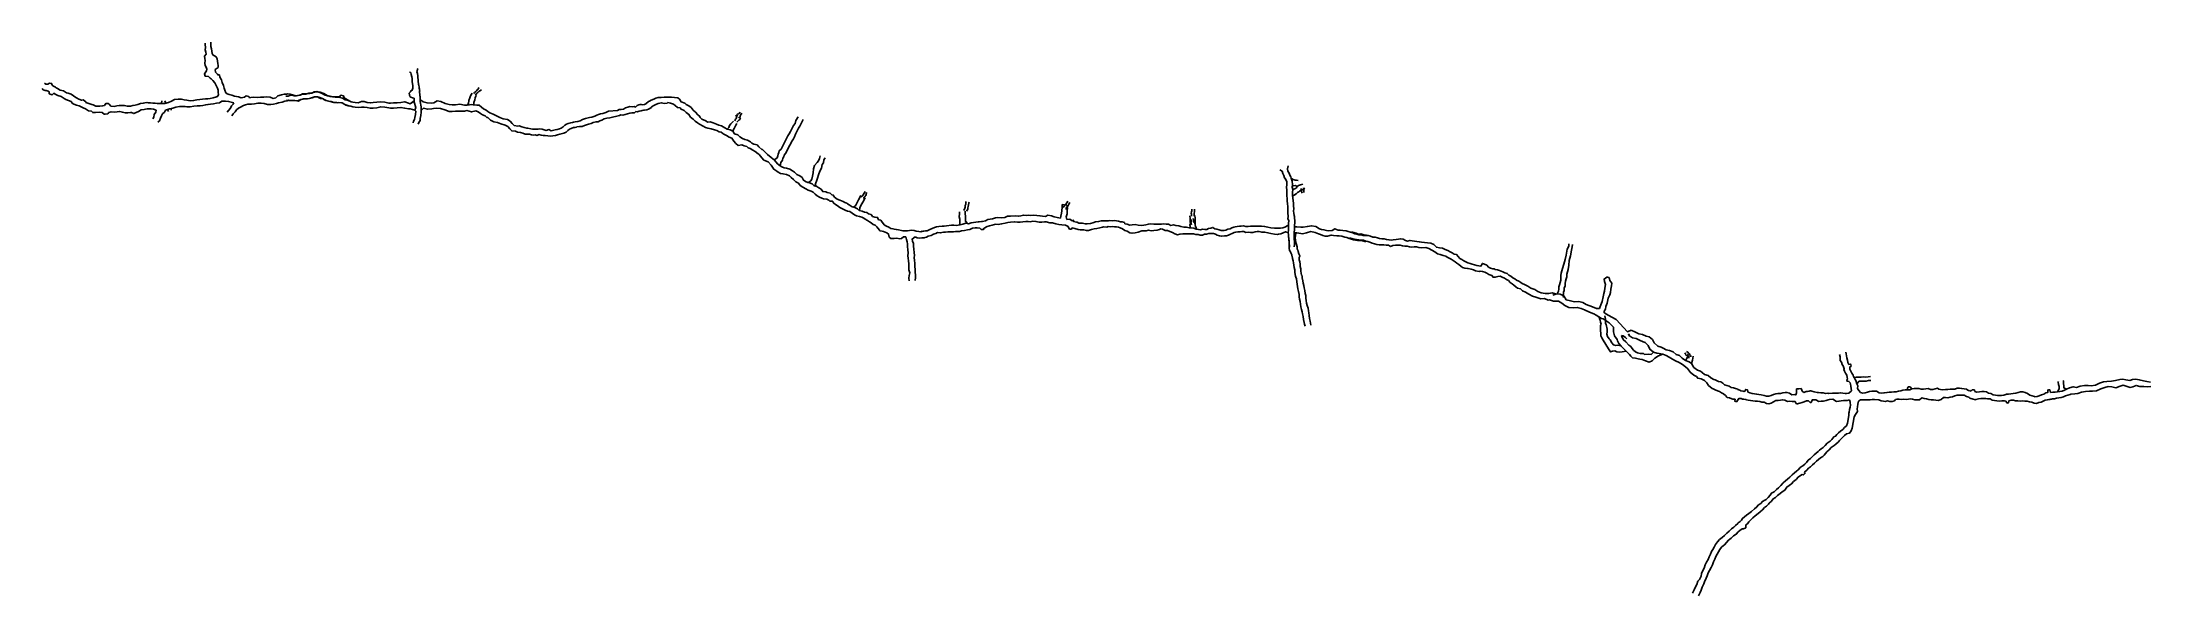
# Model space of a CAD drawing. Extents: x 9075 to 12914, y 9299 to 10364.
# Drawn here: x 11101 to 12914, y 9299 to 9774 of the extents above; entities that cross this region are included whole.
import ezdxf

# ---------------------------------------------------------------- set-up
doc = ezdxf.new("R2010")
doc.units = 0
doc.header["$MEASUREMENT"] = 0
for name, color, linetype in [('CP-440-5924-NE-SCR', 30, 'CONTINUOUS'), ('CP-440-6462-NW-SCR', 30, 'CONTINUOUS'), ('F-440-5878-E-SCR', 30, 'CONTINUOUS'), ('F-440-5878-W-SCR', 30, 'CONTINUOUS'), ('F-440-6374-E-SCR', 30, 'CONTINUOUS'), ('F-440-6380-W-SCR', 30, 'CONTINUOUS'), ('F-440-7134-E-SCR', 30, 'CONTINUOUS'), ('F-440-7138-W-SCR', 30, 'CONTINUOUS'), ('R-440-6055-W-SCR', 30, 'CONTINUOUS'), ('R-440-6100-SE-SCR', 30, 'CONTINUOUS'), ('SEC', 7, 'CONTINUOUS'), ('XC-440-5875-SW-SCR', 30, 'CONTINUOUS'), ('XC-440-5893-W-SCR', 30, 'CONTINUOUS'), ('XC-440-6141-NW-SCR', 30, 'CONTINUOUS'), ('XC-440-6373-SE-SFO', 30, 'CONTINUOUS'), ('XC-440-6394-SE', 30, 'CONTINUOUS'), ('XC-440-6461-N-SCR', 30, 'CONTINUOUS'), ('XC-440-6572-N-SCR', 30, 'CONTINUOUS'), ('XC-440-6700-SE-SCR', 30, 'CONTINUOUS'), ('XC-440-6750-NE-SCR', 30, 'CONTINUOUS'), ('XC-440-6791-NE-SCR', 30, 'CONTINUOUS'), ('XC-440-6824-NE-SCR', 30, 'CONTINUOUS'), ('XC-440-6867-NE-SCR', 30, 'CONTINUOUS'), ('XC-440-7090-NE-SCR', 30, 'CONTINUOUS'), ('XC-440-7306-NE-SCR', 30, 'CONTINUOUS')]:
    doc.layers.add(name, color=color, linetype=linetype)

msp = doc.modelspace()

# ---------------------------------------------------------------- linework, layer by layer
at = {"layer": 'CP-440-5924-NE-SCR'}
for points in [[(12613.503, 9476.706, -402.101), (12614.221, 9475.448, -402.402), (12614.421, 9474.469, -402.369), (12615.775, 9473.315, -401.844)], [(12613.503, 9476.706, -406.901), (12614.221, 9475.448, -407.802), (12614.421, 9474.469, -407.769), (12615.775, 9473.315, -406.944)]]:
    msp.add_polyline3d(points, dxfattribs=at)
at = {"layer": 'CP-440-6462-NW-SCR'}
for points in [[(12088.634, 9622.379, -394.393), (12088.904, 9621.007, -395.823), (12088.785, 9620.057, -396.952), (12088.667, 9619.107, -397.981), (12088.842, 9618.215, -399.21), (12089.116, 9617.342, -400.139)], [(12088.634, 9622.379, -396.393), (12088.904, 9621.007, -397.823), (12088.785, 9620.057, -398.752), (12088.667, 9619.107, -399.681), (12088.842, 9618.215, -401.11), (12089.116, 9617.342, -402.039)], [(12090.694, 9622.785, -394.393), (12090.965, 9621.412, -395.823), (12090.846, 9620.462, -396.952), (12091.218, 9619.609, -397.981), (12092.08, 9618.852, -399.21), (12092.158, 9617.941, -400.139)], [(12090.694, 9622.785, -396.393), (12090.965, 9621.412, -397.823), (12090.846, 9620.462, -398.752), (12091.218, 9619.609, -399.681), (12092.08, 9618.852, -401.11), (12092.158, 9617.941, -402.039)]]:
    msp.add_polyline3d(points, dxfattribs=at)
at = {"layer": 'F-440-5878-E-SCR'}
for points in [[(12680.494, 9473.028, -402.064), (12678.42, 9474.34, -401.156), (12676.416, 9474.476, -401.3), (12674.417, 9474.411, -401.443), (12672.426, 9474.147, -401.686), (12670.444, 9473.582, -401.93), (12668.462, 9473.018, -402.573), (12666.47, 9472.754, -402.517), (12664.452, 9473.289, -402.76)], [(12680.494, 9473.028, -406.964), (12678.42, 9474.34, -407.256), (12676.416, 9474.476, -407.1), (12674.417, 9474.411, -407.043), (12672.426, 9474.147, -406.986), (12670.444, 9473.582, -406.93), (12668.462, 9473.018, -406.873), (12666.47, 9472.754, -406.817), (12664.452, 9473.289, -406.76)], [(12685.283, 9473.147, -407.422), (12684.495, 9473.102, -407.191), (12682.493, 9472.815, -407.078), (12680.494, 9473.028, -406.964)], [(12685.283, 9473.147, -401.767), (12684.495, 9473.102, -401.491), (12682.493, 9472.815, -402.078), (12680.494, 9473.028, -402.064)], [(12695.175, 9473.901, -407.446), (12694.245, 9473.932, -407.3), (12693.248, 9473.867, -407.336), (12691.254, 9473.737, -407.407), (12689.259, 9473.607, -407.479), (12687.278, 9473.277, -407.55), (12685.283, 9473.147, -407.422)], [(12695.175, 9473.901, -402.546), (12694.245, 9473.932, -402.4), (12693.248, 9473.867, -401.936), (12691.254, 9473.737, -401.707), (12689.259, 9473.607, -401.779), (12687.278, 9473.277, -401.45), (12685.283, 9473.147, -401.767)], [(12695.707, 9467.723, -407.446), (12694.675, 9467.346, -407.3), (12693.756, 9466.084, -407.336), (12691.781, 9465.654, -407.407), (12689.78, 9465.624, -407.479), (12687.746, 9466.093, -407.55), (12685.778, 9465.563, -407.422)], [(12695.707, 9467.723, -402.546), (12694.675, 9467.346, -402.4), (12693.756, 9466.084, -401.936), (12691.781, 9465.654, -401.707), (12689.78, 9465.624, -401.779), (12687.746, 9466.093, -401.45), (12685.778, 9465.563, -401.767)], [(12707.73, 9467.957, -407.722), (12705.747, 9467.686, -407.492), (12703.763, 9467.414, -407.463), (12701.736, 9467.641, -407.434), (12699.752, 9467.37, -407.505), (12697.725, 9467.596, -407.475), (12695.707, 9467.723, -407.446)], [(12707.73, 9467.957, -403.122), (12705.747, 9467.686, -402.792), (12703.763, 9467.414, -402.463), (12701.736, 9467.641, -402.034), (12699.752, 9467.37, -402.105), (12697.725, 9467.596, -402.075), (12695.707, 9467.723, -402.546)], [(12705.405, 9478.134, -407.117), (12705.405, 9478.134, -407.117), (12705.046, 9477.12, -407.172), (12705.059, 9475.656, -407.492), (12705.059, 9475.656, -407.492), (12705.059, 9475.656, -407.492)], [(12705.405, 9478.134, -402.417), (12705.405, 9478.134, -402.417), (12705.046, 9477.12, -402.472), (12705.059, 9475.656, -402.792), (12705.059, 9475.656, -402.792), (12705.059, 9475.656, -402.792)], [(12707.303, 9478.211, -407.117), (12705.405, 9478.134, -407.117)], [(12707.303, 9478.211, -402.417), (12705.405, 9478.134, -402.417)], [(12709.269, 9467.61, -407.477), (12707.73, 9467.957, -407.722)], [(12709.269, 9467.61, -402.877), (12707.73, 9467.957, -403.122)], [(12733.888, 9467.432, -403.199), (12732.345, 9466.654, -403.365), (12731.356, 9466.405, -403.061), (12729.339, 9466.705, -403.054), (12727.321, 9467.006, -403.046), (12725.324, 9466.906, -403.338), (12723.306, 9467.207, -402.931), (12721.274, 9467.806, -402.923), (12719.257, 9468.107, -403.015), (12717.229, 9468.607, -403.208), (12715.301, 9467.109, -402.9), (12713.304, 9467.01, -402.992), (12711.296, 9467.11, -402.985), (12709.269, 9467.61, -402.877)], [(12733.888, 9467.432, -407.671), (12732.345, 9466.654, -407.665), (12731.356, 9466.405, -407.661), (12729.339, 9466.705, -407.554), (12727.321, 9467.006, -407.546), (12725.324, 9466.906, -407.638), (12723.306, 9467.207, -407.631), (12721.274, 9467.806, -407.623), (12719.257, 9468.107, -407.615), (12717.229, 9468.607, -407.608), (12715.301, 9467.109, -407.6), (12713.304, 9467.01, -407.492), (12711.296, 9467.11, -407.385), (12709.269, 9467.61, -407.477)], [(12737.639, 9476.021, -407.731), (12735.478, 9475.721, -407.684), (12733.461, 9476.021, -407.671)], [(12737.639, 9476.021, -402.531), (12735.478, 9475.721, -403.384), (12733.461, 9476.021, -403.199)], [(12737.631, 9469.021, -407.731), (12735.816, 9468.93, -407.684), (12733.888, 9467.432, -407.671)], [(12737.631, 9469.021, -402.531), (12735.816, 9468.93, -403.384), (12733.888, 9467.432, -403.199)], [(12758.514, 9468.499, -403.904), (12757.631, 9469.2, -403.891), (12755.632, 9470.002, -403.485), (12753.633, 9471.004, -403.479), (12751.633, 9470.907, -403.273), (12749.633, 9471.109, -403.167), (12747.633, 9470.911, -403.161), (12745.633, 9470.413, -402.855), (12743.632, 9469.515, -402.649), (12741.632, 9469.317, -402.643), (12739.631, 9468.819, -402.937), (12737.631, 9469.021, -402.531)], [(12758.514, 9468.499, -407.794), (12757.631, 9469.2, -407.891), (12755.632, 9470.002, -407.885), (12753.633, 9471.004, -407.779), (12751.633, 9470.907, -407.773), (12749.633, 9471.109, -407.867), (12747.633, 9470.911, -407.861), (12745.633, 9470.413, -407.655), (12743.632, 9469.515, -407.549), (12741.632, 9469.317, -407.543), (12739.631, 9468.819, -407.737), (12737.631, 9469.021, -407.731)], [(12758.52, 9474.899, -403.904), (12757.637, 9474.8, -403.891), (12755.639, 9476.302, -403.485), (12753.639, 9476.504, -403.479), (12751.639, 9476.707, -403.273), (12749.64, 9477.109, -403.167), (12747.64, 9476.911, -403.161), (12745.639, 9476.113, -402.855), (12743.639, 9476.215, -402.649), (12741.639, 9476.217, -402.643), (12739.639, 9476.019, -402.937), (12737.639, 9476.021, -402.531)], [(12758.52, 9474.899, -407.794), (12757.637, 9474.8, -407.891), (12755.639, 9476.302, -407.885), (12753.639, 9476.504, -407.779), (12751.639, 9476.707, -407.773), (12749.64, 9477.109, -407.867), (12747.64, 9476.911, -407.861), (12745.639, 9476.113, -407.655), (12743.639, 9476.215, -407.549), (12741.639, 9476.217, -407.543), (12739.639, 9476.019, -407.737), (12737.639, 9476.021, -407.731)], [(12763.881, 9467.427, -403.677), (12763.012, 9466.994, -403.607), (12762.512, 9467.195, -403.806), (12761.513, 9467.696, -403.803), (12760.513, 9467.897, -404), (12759.513, 9468.298, -403.997), (12758.514, 9468.499, -403.904)], [(12763.881, 9467.427, -407.977), (12763.012, 9466.994, -407.907), (12762.512, 9467.195, -407.906), (12761.513, 9467.696, -407.903), (12760.513, 9467.897, -407.7), (12759.513, 9468.298, -407.697), (12758.514, 9468.499, -407.794)], [(12764.733, 9473.669, -403.677), (12763.02, 9474.294, -403.607), (12762.521, 9475.495, -403.806), (12761.521, 9475.496, -403.803), (12760.521, 9475.497, -404), (12759.52, 9474.498, -403.997), (12758.52, 9474.899, -403.904)], [(12764.733, 9473.669, -407.977), (12763.02, 9474.294, -407.907), (12762.521, 9475.495, -407.906), (12761.521, 9475.496, -407.903), (12760.521, 9475.497, -407.7), (12759.52, 9474.498, -407.697), (12758.52, 9474.899, -407.794)], [(12786.147, 9466.161, -404.627), (12783.872, 9466.009, -404.549), (12781.89, 9466.28, -404.532), (12779.909, 9466.55, -404.515), (12777.927, 9466.821, -404.497), (12776.054, 9467.884, -404.48), (12774.032, 9467.857, -404.463), (12772.064, 9468.227, -403.846), (12770.042, 9468.2, -403.429), (12768.006, 9468.075, -403.612), (12765.943, 9467.751, -403.194), (12763.881, 9467.427, -403.677)], [(12786.147, 9466.161, -408.157), (12783.872, 9466.009, -408.149), (12781.89, 9466.28, -408.232), (12779.909, 9466.55, -408.115), (12777.927, 9466.821, -408.097), (12776.054, 9467.884, -407.98), (12774.032, 9467.857, -407.963), (12772.064, 9468.227, -408.046), (12770.042, 9468.2, -407.929), (12768.006, 9468.075, -407.912), (12765.943, 9467.751, -407.894), (12763.881, 9467.427, -407.977)], [(12785.938, 9470.856, -404.627), (12784.508, 9470.666, -404.549), (12782.513, 9470.837, -404.532), (12780.531, 9471.108, -404.515), (12778.55, 9471.379, -404.497), (12776.69, 9472.541, -404.48), (12774.708, 9472.811, -404.463), (12772.835, 9473.875, -403.846), (12770.854, 9474.145, -403.429), (12768.845, 9474.218, -403.612), (12766.796, 9473.993, -403.194), (12764.733, 9473.669, -403.677)], [(12785.938, 9470.856, -408.157), (12784.508, 9470.666, -408.149), (12782.513, 9470.837, -408.232), (12780.531, 9471.108, -408.115), (12778.55, 9471.379, -408.097), (12776.69, 9472.541, -407.98), (12774.708, 9472.811, -407.963), (12772.835, 9473.875, -408.046), (12770.854, 9474.145, -407.929), (12768.845, 9474.218, -407.912), (12766.796, 9473.993, -407.894), (12764.733, 9473.669, -407.977)], [(12798.248, 9472.764, -408.479), (12795.876, 9472.398, -408.431), (12793.883, 9472.21, -408.376), (12791.895, 9471.921, -408.321), (12791.395, 9471.899, -408.308), (12790.397, 9471.855, -408.28), (12789.897, 9471.833, -408.266), (12789.411, 9471.511, -408.253), (12787.927, 9471.144, -408.312), (12785.938, 9470.856, -408.157)], [(12798.248, 9472.764, -404.979), (12795.876, 9472.398, -404.731), (12793.883, 9472.21, -404.576), (12791.895, 9471.921, -404.321), (12791.395, 9471.899, -404.408), (12790.397, 9471.855, -404.48), (12789.897, 9471.833, -404.466), (12789.411, 9471.511, -404.553), (12787.927, 9471.144, -404.512), (12785.938, 9470.856, -404.627)], [(12814.447, 9469.646, -405.272), (12814.115, 9469.782, -405.207), (12812.147, 9470.48, -405.254), (12810.17, 9470.977, -405.2), (12808.247, 9472.573, -405.147), (12806.279, 9473.271, -404.993), (12804.302, 9473.768, -404.84), (12802.305, 9473.866, -404.686), (12800.274, 9473.265, -404.932), (12798.248, 9472.764, -404.979)], [(12814.447, 9469.646, -409.037), (12814.115, 9469.782, -409.007), (12812.147, 9470.48, -408.854), (12810.17, 9470.977, -408.8), (12808.247, 9472.573, -408.847), (12806.279, 9473.271, -408.793), (12804.302, 9473.768, -408.64), (12802.305, 9473.866, -408.686), (12800.274, 9473.265, -408.532), (12798.248, 9472.764, -408.479)], [(12822.121, 9471.914, -405.081), (12820.19, 9471.395, -405.17), (12818.336, 9470.586, -405.059), (12816.456, 9469.875, -405.148), (12814.447, 9469.646, -405.272)], [(12822.121, 9471.914, -408.981), (12820.19, 9471.395, -408.97), (12818.336, 9470.586, -408.959), (12816.456, 9469.875, -408.948), (12814.447, 9469.646, -409.037)], [(12844.321, 9477.326, -408.483), (12844.321, 9477.326, -408.483), (12841.812, 9476.133, -409.048), (12839.943, 9475.316, -408.943), (12838.096, 9474.401, -408.839), (12836.078, 9474.267, -408.835), (12834.102, 9473.938, -408.83), (12832.127, 9473.61, -408.726), (12830.088, 9473.574, -408.722), (12828.091, 9473.343, -408.717), (12827.363, 9475.743, -408.717), (12826.56, 9475.67, -408.715), (12825.604, 9475.359, -408.713), (12825.542, 9473.298, -408.612), (12824.076, 9472.978, -408.708), (12822.121, 9471.914, -408.981)], [(12845.521, 9471.856, -404.883), (12844.853, 9471.577, -404.852), (12842.921, 9471.052, -404.848), (12841.009, 9470.431, -404.943), (12839.119, 9469.711, -404.839), (12837.229, 9468.991, -404.535), (12835.233, 9468.76, -404.33), (12833.257, 9468.432, -404.726), (12831.303, 9468.005, -404.822), (12829.307, 9467.774, -404.917), (12829.111, 9467.731, -405.017), (12828.33, 9467.561, -405.015), (12827.331, 9467.445, -405.113), (12826.821, 9467.436, -405.112), (12825.356, 9467.116, -405.208), (12823.522, 9466.698, -405.081)], [(12845.521, 9471.856, -408.483), (12844.853, 9471.577, -408.952), (12842.921, 9471.052, -409.048), (12841.009, 9470.431, -408.943), (12839.119, 9469.711, -408.839), (12837.229, 9468.991, -408.835), (12835.233, 9468.76, -408.83), (12833.257, 9468.432, -408.726), (12831.303, 9468.005, -408.722), (12829.307, 9467.774, -408.717), (12829.111, 9467.731, -408.717), (12828.33, 9467.561, -408.715), (12827.331, 9467.445, -408.713), (12826.821, 9467.436, -408.612), (12825.356, 9467.116, -408.708), (12823.522, 9466.698, -408.981)], [(12680.454, 9466.929, -406.964), (12680.454, 9466.929, -406.964), (12676.645, 9467.379, -407.1), (12674.647, 9467.315, -407.043), (12672.658, 9466.95, -406.986), (12670.66, 9466.886, -406.93), (12668.655, 9467.021, -406.873), (12666.651, 9467.156, -406.817), (12664.653, 9467.092, -406.76)], [(12680.454, 9466.929, -402.064), (12680.454, 9466.929, -402.064), (12676.645, 9467.379, -401.3), (12674.647, 9467.315, -401.443), (12672.658, 9466.95, -401.686), (12670.66, 9466.886, -401.93), (12668.655, 9467.021, -402.573), (12666.651, 9467.156, -402.517), (12664.653, 9467.092, -402.76)], [(12685.778, 9465.563, -407.422), (12684.447, 9465.802, -407.191), (12682.449, 9466.215, -407.078), (12680.454, 9466.929, -406.964)], [(12685.778, 9465.563, -401.767), (12684.447, 9465.802, -401.491), (12682.449, 9466.215, -402.078), (12680.454, 9466.929, -402.064)], [(12797.929, 9466.272, -408.479), (12796.124, 9466.804, -408.431), (12794.127, 9466.715, -408.376), (12792.152, 9466.127, -408.321), (12791.733, 9464.307, -408.308), (12790.734, 9464.262, -408.28), (12790.199, 9465.039, -408.266), (12789.664, 9465.816, -408.253), (12788.144, 9466.249, -408.312), (12786.147, 9466.161, -408.157)], [(12797.929, 9466.272, -404.979), (12796.124, 9466.804, -404.731), (12794.127, 9466.715, -404.576), (12792.152, 9466.127, -404.321), (12791.733, 9464.307, -404.408), (12790.734, 9464.262, -404.48), (12790.199, 9465.039, -404.466), (12789.664, 9465.816, -404.553), (12788.144, 9466.249, -404.512), (12786.147, 9466.161, -404.627)], [(12816.003, 9463.851, -405.272), (12813.845, 9464.289, -405.207), (12811.873, 9464.886, -405.254), (12809.891, 9465.284, -405.2), (12807.913, 9465.782, -405.147), (12805.916, 9465.88, -404.993), (12803.924, 9466.078, -404.84), (12801.913, 9465.876, -404.686), (12799.926, 9466.174, -404.932), (12797.929, 9466.272, -404.979)], [(12816.003, 9463.851, -409.037), (12813.845, 9464.289, -409.007), (12811.873, 9464.886, -408.854), (12809.891, 9465.284, -408.8), (12807.913, 9465.782, -408.847), (12805.916, 9465.88, -408.793), (12803.924, 9466.078, -408.64), (12801.913, 9465.876, -408.686), (12799.926, 9466.174, -408.532), (12797.929, 9466.272, -408.479)], [(12823.522, 9466.698, -405.081), (12821.668, 9465.89, -405.17), (12819.84, 9464.985, -405.059), (12817.805, 9464.852, -405.148), (12816.003, 9463.851, -405.272)], [(12823.522, 9466.698, -408.981), (12821.668, 9465.89, -408.97), (12819.84, 9464.985, -408.959), (12817.805, 9464.852, -408.948), (12816.003, 9463.851, -409.037)]]:
    msp.add_polyline3d(points, dxfattribs=at)
at = {"layer": 'F-440-5878-E-SCR', "color": 30}
for points in [[(12708.832, 9476.4, -407.477), (12708.832, 9476.4, -407.477), (12707.069, 9475.629, -407.722), (12705.059, 9475.656, -407.492), (12703.067, 9475.484, -407.463), (12701.083, 9475.213, -407.434), (12699.125, 9474.643, -407.505), (12697.141, 9474.371, -407.475), (12695.175, 9473.901, -407.446)], [(12708.832, 9476.4, -402.877), (12708.832, 9476.4, -402.877), (12707.069, 9475.629, -403.122), (12705.059, 9475.656, -402.792), (12703.067, 9475.484, -402.463), (12701.083, 9475.213, -402.034), (12699.125, 9474.643, -402.105), (12697.141, 9474.371, -402.075), (12695.175, 9473.901, -402.546)], [(12707.303, 9478.211, -407.117), (12707.303, 9478.211, -407.117), (12708.832, 9476.4, -407.477)], [(12707.303, 9478.211, -402.417), (12707.303, 9478.211, -402.417), (12708.832, 9476.4, -402.877)], [(12733.461, 9476.021, -403.199), (12731.878, 9476.043, -403.365), (12730.83, 9476.992, -403.061), (12728.847, 9476.593, -403.054), (12726.885, 9475.795, -403.046), (12724.882, 9475.795, -403.338), (12722.835, 9476.695, -402.931), (12720.837, 9476.596, -402.923), (12718.855, 9476.197, -403.015), (12716.857, 9476.097, -403.208), (12714.82, 9476.797, -402.9), (12712.822, 9476.698, -402.992), (12710.81, 9476.898, -402.985), (12708.832, 9476.4, -402.877)], [(12733.461, 9476.021, -407.671), (12731.878, 9476.043, -407.665), (12730.83, 9476.992, -407.661), (12728.847, 9476.593, -407.554), (12726.885, 9475.795, -407.546), (12724.882, 9475.795, -407.638), (12722.835, 9476.695, -407.631), (12720.837, 9476.596, -407.623), (12718.855, 9476.197, -407.615), (12716.857, 9476.097, -407.608), (12714.82, 9476.797, -407.6), (12712.822, 9476.698, -407.492), (12710.81, 9476.898, -407.385), (12708.832, 9476.4, -407.477)]]:
    msp.add_polyline3d(points, dxfattribs=at)
at = {"layer": 'F-440-5878-E-SCR', "ltscale": 0.13}
for points in [[(12834.715, 9482.89, -402.712), (12834.662, 9482.135, -402.829), (12834.942, 9480.236, -403.299), (12835.417, 9478.377, -403.77), (12835.403, 9476.418, -404.34), (12834.102, 9473.938, -404.33)], [(12834.715, 9482.89, -405.412), (12834.662, 9482.135, -405.629), (12834.942, 9480.236, -406.199), (12835.417, 9478.377, -406.77), (12835.403, 9476.418, -407.34), (12834.102, 9473.938, -408.83)], [(12838.833, 9483.717, -402.712), (12839.074, 9483.021, -402.829), (12839.06, 9481.063, -403.299), (12839.437, 9479.184, -403.77), (12839.52, 9477.245, -404.34), (12841.812, 9476.133, -404.848)], [(12838.833, 9483.717, -405.412), (12839.074, 9483.021, -405.629), (12839.06, 9481.063, -406.199), (12839.437, 9479.184, -406.77), (12839.52, 9477.245, -407.34), (12841.812, 9476.133, -409.048)], [(12880.535, 9483.084, -404.46), (12876.535, 9482.856, -404.538), (12873.657, 9482.532, -404.633), (12870.121, 9481.244, -404.427), (12866.604, 9479.551, -404.886), (12862.941, 9479.158, -404.614), (12860.41, 9479.217, -404.71), (12857.093, 9479.308, -404.405), (12853.563, 9478.739, -404.699), (12850.437, 9477.541, -404.493), (12847.57, 9478.244, -405.189), (12844.321, 9477.326, -404.883)], [(12880.535, 9483.084, -408.16), (12876.535, 9482.856, -408.438), (12873.657, 9482.532, -408.433), (12870.121, 9481.244, -408.627), (12866.604, 9479.551, -408.48), (12862.941, 9479.158, -408.514), (12860.41, 9479.217, -408.41), (12857.093, 9479.308, -408.505), (12853.563, 9478.739, -408.399), (12850.437, 9477.541, -408.493), (12847.57, 9478.244, -408.489), (12844.321, 9477.326, -408.483)], [(12880.791, 9478.091, -404.46), (12877.52, 9478.362, -404.538), (12874.75, 9477.55, -404.633), (12871.171, 9476.458, -404.427), (12867.632, 9474.863, -404.886), (12863.991, 9474.371, -404.614), (12861.46, 9474.43, -404.71), (12858.207, 9474.229, -404.405), (12854.677, 9473.66, -404.699), (12851.53, 9472.56, -404.493), (12848.898, 9472.188, -405.189), (12845.521, 9471.856, -404.883)], [(12880.791, 9478.091, -408.16), (12877.52, 9478.362, -408.438), (12874.75, 9477.55, -408.433), (12871.171, 9476.458, -408.627), (12867.632, 9474.863, -408.48), (12863.991, 9474.371, -408.514), (12861.46, 9474.43, -408.41), (12858.207, 9474.229, -408.505), (12854.677, 9473.66, -408.399), (12851.53, 9472.56, -408.493), (12848.898, 9472.188, -408.489), (12845.521, 9471.856, -408.483)], [(12914.064, 9482.304, -404.265), (12910.927, 9482.643, -404.165), (12907.855, 9483.387, -404.164), (12904.377, 9484.209, -404.239), (12901.462, 9484.66, -404.363), (12898.481, 9484.407, -403.963), (12896.164, 9483.687, -403.862), (12892.818, 9484.116, -404.062), (12890.265, 9484.686, -404.361), (12887.659, 9484.352, -404.561), (12883.86, 9483.656, -404.66), (12880.535, 9483.084, -404.46)], [(12914.064, 9482.304, -408.165), (12910.927, 9482.643, -408.265), (12907.855, 9483.387, -408.264), (12904.377, 9484.209, -408.164), (12901.462, 9484.66, -408.163), (12898.481, 9484.407, -408.163), (12896.164, 9483.687, -408.162), (12892.818, 9484.116, -408.162), (12890.265, 9484.686, -408.061), (12887.659, 9484.352, -408.161), (12883.86, 9483.656, -408.26), (12880.535, 9483.084, -408.16)], [(12914.264, 9478.409, -404.265), (12911.153, 9478.249, -404.165), (12908.107, 9478.493, -404.164), (12904.665, 9478.617, -404.239), (12901.733, 9479.367, -404.363), (12898.799, 9478.215, -403.963), (12896.483, 9477.495, -403.862), (12893.095, 9478.723, -404.062), (12890.527, 9479.593, -404.361), (12887.947, 9478.759, -404.561), (12884.188, 9477.264, -404.66), (12880.791, 9478.091, -404.46)], [(12914.264, 9478.409, -408.165), (12911.153, 9478.249, -408.265), (12908.107, 9478.493, -408.264), (12904.665, 9478.617, -408.164), (12901.733, 9479.367, -408.163), (12898.799, 9478.215, -408.163), (12896.483, 9477.495, -408.162), (12893.095, 9478.723, -408.162), (12890.527, 9479.593, -408.061), (12887.947, 9478.759, -408.161), (12884.188, 9477.264, -408.26), (12880.791, 9478.091, -408.16)]]:
    msp.add_polyline3d(points, dxfattribs=at)
at = {"layer": 'F-440-5878-W-SCR'}
for points in [[(12224.913, 9606.21, -402.935), (12227.095, 9605.708, -402.685), (12229.026, 9605.182, -403.33), (12230.989, 9604.751, -403.175), (12233.045, 9604.606, -403.12), (12235.008, 9604.175, -403.365), (12237.126, 9604.22, -403.41)], [(12224.913, 9606.21, -407.135), (12227.095, 9605.708, -407.085), (12229.026, 9605.182, -406.93), (12230.989, 9604.751, -407.075), (12233.045, 9604.606, -407.22), (12235.008, 9604.175, -407.265), (12237.126, 9604.22, -407.21)], [(12226.621, 9611.438, -402.935), (12228.771, 9610.841, -402.685), (12230.672, 9610.22, -403.33), (12232.542, 9609.504, -403.175), (12234.722, 9609.739, -403.12), (12236.591, 9609.023, -403.365), (12238.554, 9608.592, -403.41)], [(12226.621, 9611.438, -407.135), (12228.771, 9610.841, -407.085), (12230.672, 9610.22, -406.93), (12232.542, 9609.504, -407.075), (12234.722, 9609.739, -407.22), (12236.591, 9609.023, -407.265), (12238.554, 9608.592, -407.21)], [(12239.216, 9603.459, -407.335), (12237.126, 9604.22, -407.21)], [(12239.216, 9603.459, -403.235), (12237.126, 9604.22, -403.41)], [(12239.686, 9608.637, -407.335), (12238.554, 9608.592, -407.21)], [(12239.686, 9608.637, -403.235), (12238.554, 9608.592, -403.41)], [(12239.216, 9603.459, -403.235), (12240.691, 9603.124, -403.421), (12242.647, 9602.544, -403.603), (12244.584, 9601.766, -403.485), (12246.522, 9600.988, -403.566), (12248.486, 9600.508, -403.448), (12250.469, 9600.228, -403.73), (12252.488, 9600.345, -403.511), (12254.498, 9600.364, -403.393), (12256.48, 9600.083, -403.575), (12258.472, 9599.902, -403.856), (12260.392, 9598.925, -403.438)], [(12239.216, 9603.459, -407.335), (12240.691, 9603.124, -407.421), (12242.647, 9602.544, -407.303), (12244.584, 9601.766, -407.385), (12246.522, 9600.988, -407.266), (12248.486, 9600.508, -407.348), (12250.469, 9600.228, -407.43), (12252.488, 9600.345, -407.211), (12254.498, 9600.364, -407.093), (12256.48, 9600.083, -407.175), (12258.472, 9599.902, -407.156), (12260.392, 9598.925, -407.138)], [(12239.686, 9608.637, -403.235), (12241.171, 9608.402, -403.421), (12243.117, 9607.723, -403.603), (12245.055, 9606.945, -403.485), (12247.046, 9606.764, -403.566), (12249.011, 9606.284, -403.448), (12250.957, 9605.605, -403.73), (12252.958, 9605.524, -403.511), (12254.95, 9605.343, -403.393), (12256.905, 9604.764, -403.575), (12258.906, 9604.683, -403.856), (12260.88, 9604.303, -403.438)], [(12239.686, 9608.637, -407.335), (12241.171, 9608.402, -407.421), (12243.117, 9607.723, -407.303), (12245.055, 9606.945, -407.385), (12247.046, 9606.764, -407.266), (12249.011, 9606.284, -407.348), (12250.957, 9605.605, -407.43), (12252.958, 9605.524, -407.211), (12254.95, 9605.343, -407.093), (12256.905, 9604.764, -407.175), (12258.906, 9604.683, -407.156), (12260.88, 9604.303, -407.138)], [(12262.179, 9599.737, -403.651), (12260.392, 9598.925, -403.438)], [(12262.179, 9599.737, -407.351), (12260.392, 9598.925, -407.138)], [(12262.566, 9604.621, -407.351), (12260.88, 9604.303, -407.138)], [(12262.566, 9604.621, -403.651), (12260.88, 9604.303, -403.438)], [(12262.179, 9599.737, -403.651), (12264.695, 9599.838, -403.445), (12266.712, 9599.98, -403.34), (12268.706, 9599.822, -402.934), (12270.668, 9599.265, -403.329), (12272.654, 9599.008, -402.924), (12274.672, 9599.149, -402.919), (12276.618, 9598.393, -403.313), (12278.612, 9598.235, -403.208), (12280.637, 9598.476, -403.203), (12282.639, 9598.418, -403.798), (12284.617, 9598.061, -403.692), (12286.603, 9597.803, -403.987)], [(12262.179, 9599.737, -407.351), (12264.695, 9599.838, -407.345), (12266.712, 9599.98, -407.34), (12268.706, 9599.822, -407.134), (12270.668, 9599.265, -407.029), (12272.654, 9599.008, -407.024), (12274.672, 9599.149, -407.019), (12276.618, 9598.393, -407.313), (12278.612, 9598.235, -407.108), (12280.637, 9598.476, -407.003), (12282.639, 9598.418, -407.098), (12284.617, 9598.061, -407.092), (12286.603, 9597.803, -407.187)], [(12262.566, 9604.621, -403.651), (12265.09, 9604.823, -403.445), (12267.115, 9605.064, -403.34), (12269.156, 9605.504, -402.934), (12271.134, 9605.147, -403.329), (12273.057, 9604.092, -402.924), (12275.019, 9603.535, -402.919), (12277.06, 9603.976, -403.313), (12279.038, 9603.618, -403.208), (12281.024, 9603.361, -403.203), (12283.01, 9603.103, -403.798), (12285.003, 9602.946, -403.692), (12286.981, 9602.588, -403.987)], [(12262.566, 9604.621, -407.351), (12265.09, 9604.823, -407.345), (12267.115, 9605.064, -407.34), (12269.156, 9605.504, -407.134), (12271.134, 9605.147, -407.029), (12273.057, 9604.092, -407.024), (12275.019, 9603.535, -407.019), (12277.06, 9603.976, -407.313), (12279.038, 9603.618, -407.108), (12281.024, 9603.361, -407.003), (12283.01, 9603.103, -407.098), (12285.003, 9602.946, -407.092), (12286.981, 9602.588, -407.187)], [(12286.603, 9597.803, -407.187), (12290.814, 9597.83, -407.642), (12293.371, 9596.966, -407.651), (12295.862, 9595.597, -407.457), (12298.416, 9594.1, -407.359), (12300.684, 9592.384, -407.268), (12303.147, 9591.869, -407.283), (12305.546, 9591.164, -407.199), (12307.913, 9590.364, -407.214)], [(12286.603, 9597.803, -403.987), (12290.814, 9597.83, -403.742), (12293.371, 9596.966, -403.651), (12295.862, 9595.597, -403.857), (12298.416, 9594.1, -403.459), (12300.684, 9592.384, -402.968), (12303.147, 9591.869, -402.883), (12305.546, 9591.164, -403.199), (12307.913, 9590.364, -403.324)], [(12286.981, 9602.588, -407.187), (12292.254, 9602.093, -407.642), (12295.003, 9601.798, -407.651), (12297.526, 9600.523, -407.457), (12299.792, 9598.174, -407.359), (12302.444, 9597.595, -407.268), (12304.972, 9597.269, -407.283), (12307.275, 9596.28, -407.199), (12309.642, 9595.48, -407.214)], [(12286.981, 9602.588, -403.987), (12292.254, 9602.093, -403.742), (12295.003, 9601.798, -403.651), (12297.526, 9600.523, -403.857), (12299.792, 9598.174, -403.459), (12302.444, 9597.595, -402.968), (12304.972, 9597.269, -402.883), (12307.275, 9596.28, -403.199), (12309.642, 9595.48, -403.324)], [(12309.642, 9595.48, -403.324), (12311.61, 9594.235, -403.365), (12313.383, 9593.304, -403.189), (12315.105, 9592.287, -403.513), (12317.183, 9591.873, -403.436), (12318.498, 9590.167, -403.26), (12319.864, 9588.547, -403.483), (12321.637, 9587.616, -403.407), (12323.308, 9586.513, -403.23), (12325.132, 9585.668, -403.454), (12326.854, 9584.651, -403.677), (12328.881, 9584.151, -403.901)], [(12309.642, 9595.48, -407.214), (12311.61, 9594.235, -407.365), (12313.383, 9593.304, -407.089), (12315.105, 9592.287, -407.113), (12317.183, 9591.873, -407.036), (12318.498, 9590.167, -407.06), (12319.864, 9588.547, -407.083), (12321.637, 9587.616, -407.007), (12323.308, 9586.513, -407.03), (12325.132, 9585.668, -407.254), (12326.854, 9584.651, -407.177), (12328.881, 9584.151, -407.301)], [(12307.913, 9590.364, -403.324), (12308.966, 9589.757, -403.365), (12310.688, 9588.74, -403.189), (12312.512, 9587.896, -403.513), (12314.234, 9586.879, -403.436), (12315.803, 9585.603, -403.26), (12317.423, 9584.414, -403.483), (12319.043, 9583.225, -403.407), (12320.664, 9582.036, -403.23), (12322.284, 9580.846, -403.454), (12324.209, 9580.174, -403.677), (12326.389, 9579.932, -403.901)], [(12307.913, 9590.364, -407.214), (12308.966, 9589.757, -407.365), (12310.688, 9588.74, -407.089), (12312.512, 9587.896, -407.113), (12314.234, 9586.879, -407.036), (12315.803, 9585.603, -407.06), (12317.423, 9584.414, -407.083), (12319.043, 9583.225, -407.007), (12320.664, 9582.036, -407.03), (12322.284, 9580.846, -407.254), (12324.209, 9580.174, -407.177), (12326.389, 9579.932, -407.301)], [(12327.016, 9579.789, -403.949), (12326.389, 9579.932, -403.901)], [(12327.016, 9579.789, -407.349), (12326.389, 9579.932, -407.301)], [(12327.016, 9579.789, -403.949), (12329.698, 9579.388, -403.46), (12331.605, 9578.753, -403.469), (12333.467, 9577.922, -403.178)], [(12327.016, 9579.789, -407.349), (12329.698, 9579.388, -407.16), (12331.605, 9578.753, -407.069), (12333.467, 9577.922, -407.078)], [(12328.881, 9584.151, -403.901), (12330.645, 9583.583, -403.46), (12332.552, 9582.947, -403.469), (12334.503, 9582.507, -403.178)], [(12328.881, 9584.151, -407.301), (12330.645, 9583.583, -407.16), (12332.552, 9582.947, -407.069), (12334.503, 9582.507, -407.078)], [(12333.467, 9577.922, -403.178), (12336.655, 9577.403, -403.689), (12337.316, 9577.52, -403.503), (12339.318, 9577.24, -403.552), (12341.292, 9576.865, -403), (12343.067, 9575.818, -403.149), (12344.814, 9574.675, -403.198), (12346.731, 9574.108, -403.746), (12347.69, 9573.824, -403.87), (12348.365, 9572.581, -403.895), (12350.395, 9572.397, -403.843), (12352.625, 9572.885, -403.692)], [(12333.467, 9577.922, -407.078), (12336.655, 9577.403, -407.289), (12337.316, 9577.52, -407.203), (12339.318, 9577.24, -407.252), (12341.292, 9576.865, -407.1), (12343.067, 9575.818, -407.049), (12344.814, 9574.675, -407.198), (12346.731, 9574.108, -407.146), (12347.69, 9573.824, -407.17), (12348.365, 9572.581, -407.295), (12350.395, 9572.397, -407.343), (12352.625, 9572.885, -407.492)], [(12334.503, 9582.507, -403.178), (12338.017, 9582.005, -403.689), (12339.33, 9584.328, -403.503), (12341.191, 9583.569, -403.552), (12343.023, 9582.714, -403), (12344.6, 9580.996, -403.149), (12346.432, 9580.141, -403.198), (12348.321, 9579.477, -403.746), (12349.421, 9579.673, -403.87), (12350.266, 9579.006, -403.895), (12352.24, 9578.63, -403.843), (12354.157, 9578.063, -403.692)], [(12334.503, 9582.507, -407.078), (12338.017, 9582.005, -407.289), (12339.33, 9584.328, -407.203), (12341.191, 9583.569, -407.252), (12343.023, 9582.714, -407.1), (12344.6, 9580.996, -407.049), (12346.432, 9580.141, -407.198), (12348.321, 9579.477, -407.146), (12349.421, 9579.673, -407.17), (12350.266, 9579.006, -407.295), (12352.24, 9578.63, -407.343), (12354.157, 9578.063, -407.492)], [(12354.157, 9578.063, -403.692), (12356.807, 9577.021, -403.695), (12358.694, 9576.295, -403.646), (12360.532, 9575.482, -403.297), (12362.123, 9574.234, -403.549), (12363.862, 9573.248, -403.4), (12365.403, 9571.913, -403.551), (12367.142, 9570.926, -403.302), (12368.782, 9569.766, -403.553), (12370.669, 9569.04, -403.904), (12372.359, 9567.966, -404.055)], [(12354.157, 9578.063, -407.492), (12356.807, 9577.021, -407.395), (12358.694, 9576.295, -407.546), (12360.532, 9575.482, -407.397), (12362.123, 9574.234, -407.449), (12363.862, 9573.248, -407.4), (12365.403, 9571.913, -407.451), (12367.142, 9570.926, -407.502), (12368.782, 9569.766, -407.553), (12370.669, 9569.04, -407.704), (12372.359, 9567.966, -407.855)], [(12352.625, 9572.885, -403.692), (12354.636, 9573.194, -403.695), (12356.474, 9572.381, -403.646), (12358.262, 9571.481, -403.297), (12360.05, 9570.581, -403.549), (12361.74, 9569.508, -403.4), (12363.133, 9567.912, -403.551), (12364.823, 9566.839, -403.302), (12366.463, 9565.678, -403.553), (12367.955, 9564.256, -403.904), (12369.546, 9563.009, -404.055)], [(12352.625, 9572.885, -407.492), (12354.636, 9573.194, -407.395), (12356.474, 9572.381, -407.546), (12358.262, 9571.481, -407.397), (12360.05, 9570.581, -407.449), (12361.74, 9569.508, -407.4), (12363.133, 9567.912, -407.451), (12364.823, 9566.839, -407.502), (12366.463, 9565.678, -407.553), (12367.955, 9564.256, -407.704), (12369.546, 9563.009, -407.855)], [(12369.546, 9563.009, -404.055), (12372.006, 9562.393, -404.308), (12373.748, 9560.719, -404.352), (12376.51, 9559.533, -404.212), (12379.234, 9557.937, -404.374), (12382.557, 9556.236, -404.648), (12385.352, 9555.144, -404.407)], [(12369.546, 9563.009, -407.855), (12372.006, 9562.393, -407.908), (12373.748, 9560.719, -407.952), (12376.51, 9559.533, -408.212), (12379.234, 9557.937, -408.374), (12382.557, 9556.236, -408.348), (12385.352, 9555.144, -408.407)], [(12372.359, 9567.966, -404.055), (12373.634, 9567.014, -404.308), (12375.642, 9566.095, -404.352), (12378.372, 9564.815, -404.212), (12381.029, 9563.03, -404.374), (12384.551, 9561.895, -404.648), (12387.081, 9560.049, -404.407)], [(12372.359, 9567.966, -407.855), (12373.634, 9567.014, -407.908), (12375.642, 9566.095, -407.952), (12378.372, 9564.815, -408.212), (12381.029, 9563.03, -408.374), (12384.551, 9561.895, -408.348), (12387.081, 9560.049, -408.407)], [(12387.081, 9560.049, -404.407), (12389.914, 9559.017, -404.496), (12393.205, 9558.539, -404.457), (12396.401, 9558.471, -404.719), (12399.224, 9558.935, -404.895)], [(12387.081, 9560.049, -408.407), (12389.914, 9559.017, -408.796), (12393.205, 9558.539, -408.757), (12396.401, 9558.471, -408.719), (12399.224, 9558.935, -408.527)], [(12399.224, 9558.935, -404.895), (12402.192, 9558.129, -405.582), (12406.332, 9557.729, -404.976), (12409.289, 9556.407, -404.871), (12411.449, 9552.918, -404.766), (12415.239, 9551.992, -404.66), (12418.669, 9551.267, -404.455), (12422.335, 9551.41, -404.849), (12425.642, 9550.615, -405.244), (12428.546, 9549.1, -404.939)], [(12399.224, 9558.935, -408.527), (12402.192, 9558.129, -408.682), (12406.332, 9557.729, -408.576), (12409.289, 9556.407, -408.571), (12411.449, 9552.918, -408.566), (12415.239, 9551.992, -408.56), (12418.669, 9551.267, -408.555), (12422.335, 9551.41, -408.549), (12425.642, 9550.615, -408.644), (12428.546, 9549.1, -408.639)], [(12385.352, 9555.144, -404.407), (12389.469, 9553.735, -404.496), (12392.828, 9554.055, -404.457), (12395.922, 9552.791, -404.719), (12397.041, 9552.896, -404.789)], [(12397.041, 9552.896, -404.789), (12400.513, 9551.953, -405.582), (12404.732, 9551.842, -404.976), (12407.584, 9550.135, -404.871), (12410.112, 9547.997, -404.766), (12413.718, 9546.395, -404.66), (12417.279, 9546.152, -404.455), (12420.971, 9546.392, -404.849), (12424.252, 9545.5, -405.244), (12427.287, 9544.468, -404.939)], [(12397.041, 9552.896, -408.643), (12400.513, 9551.953, -408.682), (12404.732, 9551.842, -408.576), (12407.584, 9550.135, -408.571), (12410.112, 9547.997, -408.566), (12413.718, 9546.395, -408.56), (12417.279, 9546.152, -408.555), (12420.971, 9546.392, -408.549), (12424.252, 9545.5, -408.644), (12427.287, 9544.468, -408.639)], [(12431.592, 9542.37, -404.881), (12427.287, 9544.468, -404.939)], [(12431.592, 9542.37, -408.881), (12427.287, 9544.468, -408.639)], [(12434.066, 9546.944, -404.881), (12428.546, 9549.1, -404.939)], [(12434.066, 9546.944, -408.881), (12428.546, 9549.1, -408.639)], [(12431.592, 9542.37, -404.881), (12435.051, 9541.067, -405.21), (12437.16, 9539.927, -405.099)], [(12431.592, 9542.37, -408.881), (12435.051, 9541.067, -408.61), (12437.16, 9539.927, -408.499)], [(12434.066, 9546.944, -404.881), (12437.525, 9545.641, -405.21), (12440.109, 9545.381, -405.099)], [(12434.066, 9546.944, -408.881), (12437.525, 9545.641, -408.61), (12440.109, 9545.381, -408.499)], [(12442.335, 9551.565, -408.545), (12441.156, 9548.805, -408.612), (12440.458, 9546.51, -408.604), (12440.109, 9545.381, -408.499)], [(12442.335, 9551.565, -404.645), (12441.156, 9548.805, -405.612), (12440.458, 9546.51, -404.704), (12440.109, 9545.381, -405.099)], [(12446.771, 9550.01, -404.645), (12445.403, 9547.317, -405.612), (12445.271, 9544.823, -404.704), (12443.925, 9542.613, -404.575)], [(12446.771, 9550.01, -408.545), (12445.403, 9547.317, -408.612), (12445.271, 9544.823, -408.604), (12443.925, 9542.613, -408.587)], [(12443.925, 9542.613, -408.587), (12444.116, 9542.083, -408.585), (12445.382, 9540.927, -408.573), (12448.145, 9539.612, -408.552), (12450.689, 9538.07, -408.582)], [(12443.925, 9542.613, -404.575), (12444.116, 9542.083, -404.485), (12445.382, 9540.927, -405.073), (12448.145, 9539.612, -405.152), (12450.689, 9538.07, -404.897)], [(12437.16, 9539.927, -405.099), (12441.71, 9537.026, -404.485), (12443.277, 9536.502, -405.073), (12445.911, 9534.917, -405.152), (12448.326, 9533.103, -404.897)], [(12437.16, 9539.927, -408.499), (12441.71, 9537.026, -408.585), (12443.277, 9536.502, -408.573), (12445.911, 9534.917, -408.552), (12448.326, 9533.103, -408.582)], [(12450.689, 9538.07, -408.582), (12454.25, 9536.058, -408.469), (12464.184, 9525.492, -408.231), (12467.348, 9526.817, -404.568)], [(12450.689, 9538.07, -404.897), (12454.25, 9536.058, -404.784), (12464.184, 9525.492, -404.546), (12467.348, 9526.817, -400.883)], [(12533.864, 9479.256, -401.201), (12536.853, 9476.801, -400.794), (12537.788, 9476.445, -401.701), (12539.585, 9475.546, -401.614), (12541.454, 9474.833, -401.627), (12543.323, 9474.121, -401.741), (12545.013, 9472.941, -401.654), (12546.846, 9472.135, -401.768), (12548.43, 9470.675, -402.081), (12549.907, 9468.934, -402.195), (12551.954, 9468.689, -402.208), (12553.751, 9467.79, -401.967)], [(12533.864, 9479.256, -404.813), (12536.853, 9476.801, -406.294), (12537.788, 9476.445, -406.301), (12539.585, 9475.546, -406.514), (12541.454, 9474.833, -406.427), (12543.323, 9474.121, -406.441), (12545.013, 9472.941, -406.354), (12546.846, 9472.135, -406.368), (12548.43, 9470.675, -406.381), (12549.907, 9468.934, -406.495), (12551.954, 9468.689, -406.508), (12553.751, 9467.79, -406.522)], [(12538.511, 9484.517, -400.786), (12539.632, 9484.089, -400.794), (12540.567, 9483.733, -401.701), (12542.364, 9482.834, -401.614), (12544.375, 9482.495, -401.627), (12546.03, 9481.222, -401.741), (12547.685, 9479.949, -401.654), (12549.59, 9479.33, -401.768), (12551.53, 9478.804, -402.081), (12553.22, 9477.624, -402.195), (12555.196, 9477.192, -402.208), (12557.171, 9476.76, -401.967)], [(12538.511, 9484.517, -406.286), (12539.632, 9484.089, -406.294), (12540.567, 9483.733, -406.301), (12542.364, 9482.834, -406.514), (12544.375, 9482.495, -406.427), (12546.03, 9481.222, -406.441), (12547.685, 9479.949, -406.354), (12549.59, 9479.33, -406.368), (12551.53, 9478.804, -406.381), (12553.22, 9477.624, -406.495), (12555.196, 9477.192, -406.508), (12557.171, 9476.76, -406.522)], [(12553.751, 9467.79, -406.522), (12554.674, 9467.513, -406.487), (12556.736, 9467.508, -406.49), (12556.513, 9465.811, -406.491), (12557.289, 9465.615, -406.492), (12558.283, 9465.467, -406.494), (12560.011, 9468.228, -406.495), (12562.048, 9468.126, -406.598)], [(12553.751, 9467.79, -401.967), (12554.674, 9467.513, -401.887), (12556.736, 9467.508, -401.89), (12556.513, 9465.811, -401.891), (12557.289, 9465.615, -401.892), (12558.283, 9465.467, -401.894), (12560.011, 9468.228, -402.095), (12562.048, 9468.126, -401.898)], [(12557.171, 9476.76, -406.522), (12558.914, 9476.137, -406.49), (12559.059, 9475.894, -406.491), (12559.835, 9475.699, -406.492), (12560.756, 9475.26, -406.494), (12561.676, 9474.821, -406.495), (12563.664, 9474.525, -406.598)], [(12557.171, 9476.76, -401.967), (12558.914, 9476.137, -401.89), (12559.059, 9475.894, -401.891), (12559.835, 9475.699, -401.892), (12560.756, 9475.26, -401.894), (12561.676, 9474.821, -402.095), (12563.664, 9474.525, -401.898)], [(12562.048, 9468.126, -401.898), (12563.117, 9467.487, -402.037), (12563.627, 9467.487, -402.036), (12564.137, 9467.488, -402.034), (12565.627, 9467.293, -402.031), (12566.118, 9467.195, -402.03), (12566.569, 9466.902, -402.029), (12568.04, 9466.609, -402.226), (12570.041, 9466.415, -402.321), (12572.022, 9466.122, -402.417), (12573.983, 9465.732, -402.413), (12576.042, 9465.832, -402.408), (12578.004, 9465.442, -402.404)], [(12562.048, 9468.126, -406.598), (12563.117, 9467.487, -406.537), (12563.627, 9467.487, -406.536), (12564.137, 9467.488, -406.534), (12565.627, 9467.293, -406.531), (12566.118, 9467.195, -406.53), (12566.569, 9466.902, -406.529), (12568.04, 9466.609, -406.726), (12570.041, 9466.415, -406.721), (12572.022, 9466.122, -406.617), (12573.983, 9465.732, -406.613), (12576.042, 9465.832, -406.608), (12578.004, 9465.442, -406.504)], [(12563.664, 9474.525, -401.898), (12564.463, 9474.254, -402.037), (12564.993, 9474.353, -402.036), (12565.835, 9476.02, -402.034), (12567.306, 9475.728, -402.031), (12567.503, 9474.159, -402.03), (12567.916, 9473.669, -402.029), (12569.309, 9472.984, -402.226), (12571.231, 9472.397, -402.321), (12573.251, 9472.301, -402.417), (12575.232, 9472.009, -402.413), (12577.174, 9471.521, -402.408), (12579.175, 9471.326, -402.404)], [(12563.664, 9474.525, -406.598), (12564.463, 9474.254, -406.537), (12564.993, 9474.353, -406.536), (12565.835, 9476.02, -406.534), (12567.306, 9475.728, -406.531), (12567.503, 9474.159, -406.53), (12567.916, 9473.669, -406.529), (12569.309, 9472.984, -406.726), (12571.231, 9472.397, -406.721), (12573.251, 9472.301, -406.617), (12575.232, 9472.009, -406.613), (12577.174, 9471.521, -406.608), (12579.175, 9471.326, -406.504)], [(12579.175, 9471.326, -406.504), (12581.654, 9470.803, -406.408), (12583.654, 9470.201, -406.412), (12585.654, 9470.199, -406.417), (12587.654, 9470.598, -406.422), (12589.655, 9471.496, -406.627), (12591.656, 9472.194, -406.632), (12593.656, 9472.592, -406.737), (12595.656, 9472.39, -406.742)], [(12579.175, 9471.326, -402.404), (12581.654, 9470.803, -402.208), (12583.654, 9470.201, -402.212), (12585.654, 9470.199, -402.217), (12587.654, 9470.598, -402.122), (12589.655, 9471.496, -401.827), (12591.656, 9472.194, -401.432), (12593.656, 9472.592, -402.437), (12595.656, 9472.39, -402.442)], [(12595.656, 9472.39, -406.742), (12597.827, 9473.176, -407), (12599.833, 9473.301, -406.947)], [(12595.656, 9472.39, -402.442), (12597.827, 9473.176, -402.3), (12599.833, 9473.301, -402.347)], [(12599.833, 9473.301, -406.947), (12601.318, 9473.411, -407.011), (12603.365, 9472.742, -407.009), (12605.458, 9471.375, -406.908)], [(12599.833, 9473.301, -402.347), (12601.318, 9473.411, -402.411), (12603.365, 9472.742, -402.009), (12605.458, 9471.375, -401.868)], [(12605.458, 9471.375, -401.868), (12607.826, 9471.528, -401.806), (12608.843, 9471.293, -402.005), (12609.525, 9473.141, -401.905), (12609.511, 9476.447, -401.904), (12610.509, 9476.512, -402.104), (12611.507, 9476.577, -402.203), (12613.503, 9476.706, -402.101)], [(12605.458, 9471.375, -406.908), (12607.826, 9471.528, -407.106), (12608.843, 9471.293, -407.005), (12609.525, 9473.141, -406.805), (12609.511, 9476.447, -406.804), (12610.509, 9476.512, -406.804), (12611.507, 9476.577, -406.903), (12613.503, 9476.706, -406.901)], [(12615.775, 9473.315, -406.944), (12617.724, 9474.32, -406.858)], [(12615.775, 9473.315, -401.844), (12617.724, 9474.32, -401.858)], [(12617.724, 9474.32, -406.858), (12619.085, 9474.322, -406.596), (12620.369, 9474.533, -406.68), (12621.264, 9474.61, -406.739), (12621.844, 9474.86, -406.778), (12622.582, 9474.421, -406.823), (12624.622, 9473.994, -406.754)], [(12617.724, 9474.32, -401.858), (12619.085, 9474.322, -402.096), (12620.369, 9474.533, -401.88), (12621.264, 9474.61, -401.939), (12621.844, 9474.86, -401.978), (12622.582, 9474.421, -402.023), (12624.622, 9473.994, -401.754)], [(12624.622, 9473.994, -406.754), (12627.133, 9473.373, -407.005), (12628.378, 9473.188, -406.827)], [(12624.622, 9473.994, -401.754), (12627.133, 9473.373, -402.305), (12628.378, 9473.188, -401.727)], [(12628.378, 9473.188, -406.827), (12628.378, 9473.188, -406.827), (12630.392, 9473.011, -406.885), (12632.399, 9472.935, -406.842)], [(12628.378, 9473.188, -401.727), (12628.378, 9473.188, -401.727), (12630.392, 9473.011, -401.485), (12632.399, 9472.935, -401.542)], [(12632.399, 9472.935, -406.842), (12634.416, 9472.581, -406.787), (12636.415, 9472.633, -406.89), (12637.433, 9472.41, -406.842), (12640.406, 9472.837, -406.696), (12643.408, 9472.865, -406.451), (12645.423, 9472.717, -406.554), (12647.391, 9473.168, -406.557), (12649.428, 9472.722, -406.36), (12651.45, 9472.474, -406.463)], [(12632.399, 9472.935, -401.542), (12634.416, 9472.581, -401.387), (12636.415, 9472.633, -401.89), (12637.433, 9472.41, -401.842), (12640.406, 9472.837, -401.596), (12643.408, 9472.865, -401.851), (12645.423, 9472.717, -401.954), (12647.391, 9473.168, -402.157), (12649.428, 9472.722, -402.36), (12651.45, 9472.474, -402.063)], [(12632.83, 9465.948, -406.842), (12632.83, 9465.948, -406.842), (12632.83, 9465.948, -406.842), (12634.887, 9466.399, -406.787), (12636.848, 9466.949, -406.89), (12637.821, 9467.324, -406.842), (12640.808, 9467.552, -406.696), (12643.955, 9465.685, -406.451), (12645.954, 9465.738, -406.554), (12647.931, 9466.089, -406.557), (12649.915, 9466.34, -406.36), (12651.906, 9466.492, -406.463)], [(12632.83, 9465.948, -401.542), (12632.83, 9465.948, -401.542), (12632.83, 9465.948, -401.542), (12634.887, 9466.399, -401.387), (12636.848, 9466.949, -401.89), (12637.821, 9467.324, -401.842), (12640.808, 9467.552, -401.596), (12643.955, 9465.685, -401.851), (12645.954, 9465.738, -401.954), (12647.931, 9466.089, -402.157), (12649.915, 9466.34, -402.36), (12651.906, 9466.492, -402.063)], [(12651.45, 9472.474, -406.463), (12652.418, 9472.439, -406.494), (12654.387, 9472.842, -406.596)], [(12651.45, 9472.474, -402.063), (12652.418, 9472.439, -402.594), (12654.387, 9472.842, -402.696)], [(12654.387, 9472.842, -406.596), (12656.883, 9474.701, -406.64)], [(12654.387, 9472.842, -402.696), (12656.883, 9474.701, -402.04)], [(12578.004, 9465.442, -406.504), (12579.649, 9465.105, -406.403), (12581.649, 9465.003, -406.408), (12583.648, 9464.001, -406.412), (12585.648, 9463.699, -406.417), (12587.648, 9464.198, -406.422), (12589.649, 9465.396, -406.627), (12591.65, 9466.394, -406.632), (12593.65, 9466.392, -406.737), (12595.65, 9466.69, -406.742)], [(12578.004, 9465.442, -402.404), (12579.649, 9465.105, -402.103), (12581.649, 9465.003, -402.208), (12583.648, 9464.001, -402.212), (12585.648, 9463.699, -402.217), (12587.648, 9464.198, -402.122), (12589.649, 9465.396, -401.827), (12591.65, 9466.394, -401.432), (12593.65, 9466.392, -402.437), (12595.65, 9466.69, -402.442)], [(12595.65, 9466.69, -406.742), (12597.6, 9467.08, -407), (12599.583, 9466.606, -406.947)], [(12595.65, 9466.69, -402.442), (12597.6, 9467.08, -402.3), (12599.583, 9466.606, -402.347)], [(12599.583, 9466.606, -406.947), (12601.822, 9465.627, -407.011), (12603.818, 9465.757, -407.009), (12605.833, 9465.587, -406.908)], [(12599.583, 9466.606, -402.347), (12601.822, 9465.627, -402.411), (12603.818, 9465.757, -402.009), (12605.833, 9465.587, -401.868)], [(12605.833, 9465.587, -401.868), (12608.214, 9465.541, -401.806), (12609.328, 9463.809, -402.005), (12610.14, 9463.661, -401.905), (12610.339, 9463.674, -401.904), (12611.324, 9463.938, -402.104), (12612.316, 9464.103, -402.203), (12614.279, 9464.731, -402.101)], [(12605.833, 9465.587, -406.908), (12608.214, 9465.541, -407.106), (12609.328, 9463.809, -407.005), (12610.14, 9463.661, -406.805), (12610.339, 9463.674, -406.804), (12611.324, 9463.938, -406.804), (12612.316, 9464.103, -406.903), (12614.279, 9464.731, -406.901)], [(12614.279, 9464.731, -406.901), (12616.207, 9465.226, -406.944), (12618.167, 9466.032, -406.858)], [(12614.279, 9464.731, -402.101), (12616.207, 9465.226, -401.844), (12618.167, 9466.032, -401.858)], [(12618.167, 9466.032, -406.858), (12619.794, 9466.053, -406.596), (12621.206, 9464.769, -406.68), (12622.101, 9464.845, -406.739), (12622.578, 9466.291, -406.778), (12623.214, 9467.049, -406.823), (12625.211, 9467.119, -406.754)], [(12618.167, 9466.032, -401.858), (12619.794, 9466.053, -402.096), (12621.206, 9464.769, -401.88), (12622.101, 9464.845, -401.939), (12622.578, 9466.291, -401.978), (12623.214, 9467.049, -402.023), (12625.211, 9467.119, -401.754)], [(12625.211, 9467.119, -406.754), (12626.199, 9467.041, -407.005)], [(12625.211, 9467.119, -401.754), (12626.199, 9467.041, -402.305)], [(12626.199, 9467.041, -407.005), (12628.851, 9465.502, -406.827), (12630.834, 9465.825, -406.885), (12632.83, 9465.948, -406.842)], [(12626.199, 9467.041, -402.305), (12628.851, 9465.502, -401.727), (12630.834, 9465.825, -401.485), (12632.83, 9465.948, -401.542)], [(12651.906, 9466.492, -406.463), (12653.019, 9466.57, -406.494), (12654.989, 9466.972, -406.596)], [(12651.906, 9466.492, -402.063), (12653.019, 9466.57, -402.594), (12654.989, 9466.972, -402.696)], [(12654.989, 9466.972, -402.696), (12655.154, 9466.928, -402.68)], [(12654.989, 9466.972, -406.596), (12655.154, 9466.928, -406.589)]]:
    msp.add_polyline3d(points, dxfattribs=at)
at = {"layer": 'F-440-5878-W-SCR', "color": 30}
for points in [[(12446.473, 9572.516, -405.598), (12444.034, 9570.797, -405.325), (12444.296, 9568.78, -404.248), (12445.316, 9566.038, -404.678), (12444.764, 9563.139, -403.913), (12444.266, 9560.483, -404.446), (12443.887, 9558.355, -404.972), (12443.246, 9555.516, -404.807)], [(12448.326, 9572.097, -405.598), (12449.009, 9569.673, -405.325), (12450.636, 9567.347, -404.248), (12450.388, 9564.891, -404.678), (12449.738, 9562.014, -403.913), (12449.533, 9559.293, -404.446), (12449.057, 9557.186, -404.972), (12447.635, 9554.524, -404.807)], [(12448.326, 9572.097, -409.598), (12449.009, 9569.673, -408.325), (12450.636, 9567.347, -408.348), (12450.388, 9564.891, -408.278), (12449.738, 9562.014, -408.413), (12449.533, 9559.293, -408.446), (12449.057, 9557.186, -408.272), (12447.635, 9554.524, -408.207)], [(12442.335, 9551.565, -404.645), (12443.246, 9555.516, -404.807)], [(12442.335, 9551.565, -408.545), (12443.246, 9555.516, -408.207)], [(12446.771, 9550.01, -404.645), (12447.635, 9554.524, -404.807)], [(12446.771, 9550.01, -408.545), (12447.635, 9554.524, -408.207)], [(12463.452, 9519.352, -408.606), (12462.482, 9520.639, -408.457), (12460.523, 9521.941, -408.231), (12458.986, 9522.438, -407.672)], [(12463.452, 9519.352, -404.906), (12462.482, 9520.639, -404.357), (12460.523, 9521.941, -404.231), (12458.986, 9522.438, -403.872)], [(12465.821, 9521.649, -404.906), (12465.354, 9523.424, -404.357), (12465.117, 9522.567, -400.868)], [(12465.821, 9521.649, -408.606), (12465.354, 9523.424, -408.457), (12465.354, 9523.424, -408.457)]]:
    msp.add_polyline3d(points, dxfattribs=at)
at = {"layer": 'F-440-5878-W-SCR', "ltscale": 0.13}
for points in [[(12465.117, 9522.567, -400.868), (12468.4, 9520.279, -400.102), (12471.59, 9519.621, -400.929), (12474.567, 9518.172, -400.858), (12477.726, 9516.853, -401.087)], [(12465.117, 9522.567, -404.568), (12468.4, 9520.279, -404.702), (12471.59, 9519.621, -404.829), (12474.567, 9518.172, -404.858), (12477.726, 9516.853, -404.787)], [(12467.348, 9526.817, -400.868), (12470.956, 9525.149, -400.102), (12473.82, 9523.872, -400.929), (12477.169, 9523.13, -400.858), (12480.328, 9521.811, -401.087)], [(12467.348, 9526.817, -404.568), (12470.956, 9525.149, -404.702), (12473.82, 9523.872, -404.829), (12477.169, 9523.13, -404.858), (12480.328, 9521.811, -404.787)], [(12477.726, 9516.853, -401.087), (12477.726, 9516.853, -401.087), (12479.425, 9516.216, -400.675), (12481.975, 9513.594, -400.861), (12483.281, 9510.495, -401.15), (12486.616, 9508.058, -401.435), (12489.405, 9507.095, -401.024), (12491.488, 9506.745, -401.417), (12494.628, 9506.147, -401.406), (12497.319, 9505.009, -400.923)], [(12477.726, 9516.853, -404.787), (12477.726, 9516.853, -404.787), (12479.425, 9516.216, -404.975), (12481.975, 9513.594, -404.961), (12483.281, 9510.495, -405.05), (12486.616, 9508.058, -405.135), (12489.405, 9507.095, -404.924), (12491.488, 9506.745, -404.917), (12494.628, 9506.147, -404.906), (12497.319, 9505.009, -404.945)], [(12480.328, 9521.811, -401.087), (12480.328, 9521.811, -401.087), (12482.847, 9521.145, -400.675), (12485.568, 9518.769, -400.861), (12487.045, 9515.917, -401.15), (12490.21, 9513.233, -401.435), (12492.999, 9512.27, -401.024), (12494.739, 9511.427, -401.417), (12497.365, 9510.09, -401.406), (12500.285, 9509.28, -400.923)], [(12480.328, 9521.811, -404.787), (12480.328, 9521.811, -404.787), (12482.847, 9521.145, -404.975), (12485.568, 9518.769, -404.961), (12487.045, 9515.917, -405.05), (12490.21, 9513.233, -405.135), (12492.999, 9512.27, -404.924), (12494.739, 9511.427, -404.917), (12497.365, 9510.09, -404.906), (12500.285, 9509.28, -404.945)], [(12497.319, 9505.009, -400.923), (12500.104, 9503.771, -400.67), (12502.942, 9502.061, -400.166), (12505.479, 9500.448, -400.862), (12508.455, 9499.01, -401.358), (12511.573, 9497.343, -400.653), (12514.086, 9495.375, -401.149), (12515.903, 9493.795, -400.646), (12518.163, 9490.773, -400.941), (12521.321, 9488.332, -400.836), (12523.506, 9487.101, -400.933)], [(12497.319, 9505.009, -404.945), (12500.104, 9503.771, -404.67), (12502.942, 9502.061, -404.766), (12505.479, 9500.448, -404.762), (12508.455, 9499.01, -404.758), (12511.573, 9497.343, -404.853), (12514.086, 9495.375, -404.949), (12515.903, 9493.795, -404.946), (12518.163, 9490.773, -404.941), (12521.321, 9488.332, -404.936), (12523.506, 9487.101, -404.933)], [(12500.285, 9509.28, -400.923), (12503.416, 9508.287, -400.67), (12505.899, 9506.093, -400.166), (12508.85, 9505.044, -400.862), (12511.235, 9502.8, -401.358), (12514.116, 9500.81, -400.653), (12517.22, 9499.649, -401.149), (12519.096, 9498.149, -400.646), (12521.179, 9494.885, -400.941), (12524.337, 9492.444, -400.836), (12526.818, 9491.617, -400.933)], [(12500.285, 9509.28, -404.945), (12503.416, 9508.287, -404.67), (12505.899, 9506.093, -404.766), (12508.85, 9505.044, -404.762), (12511.235, 9502.8, -404.758), (12514.116, 9500.81, -404.853), (12517.22, 9499.649, -404.949), (12519.096, 9498.149, -404.946), (12521.179, 9494.885, -404.941), (12524.337, 9492.444, -404.936), (12526.818, 9491.617, -404.933)], [(12513.433, 9507.344, -394.202), (12513.909, 9506.416, -394.999), (12514.384, 9505.489, -396.296), (12515.646, 9505.18, -397.993), (12516.225, 9504.768, -398.724), (12516.911, 9503.572, -400.387), (12517.019, 9502.789, -400.709)], [(12513.433, 9507.344, -395.602), (12513.909, 9506.416, -396.799), (12514.384, 9505.489, -398.396), (12515.646, 9505.18, -399.793), (12516.225, 9504.768, -400.724), (12516.911, 9503.572, -401.587), (12517.019, 9502.789, -402.219)], [(12516.223, 9506.215, -400.11), (12515.343, 9502.975, -400.728), (12514.116, 9500.81, -400.653)], [(12516.223, 9506.215, -403.91), (12515.343, 9502.975, -404.328), (12514.116, 9500.81, -404.853)], [(12514.926, 9508.519, -394.202), (12516.03, 9508.086, -394.999), (12516.506, 9507.159, -396.296), (12517.374, 9506.541, -397.993), (12517.639, 9505.881, -398.724), (12518.09, 9504.5, -400.387), (12519.297, 9504.583, -400.709)], [(12514.926, 9508.519, -395.602), (12516.03, 9508.086, -396.799), (12516.506, 9507.159, -398.396), (12517.374, 9506.541, -399.793), (12517.639, 9505.881, -400.724), (12518.09, 9504.5, -401.587), (12519.297, 9504.583, -402.219)], [(12520.631, 9504.583, -400.11), (12520.126, 9501.205, -400.728), (12519.096, 9498.149, -400.646)], [(12520.631, 9504.583, -403.91), (12520.126, 9501.205, -404.328), (12519.096, 9498.149, -404.946)], [(12523.506, 9487.101, -400.933), (12524.555, 9485.634, -401.261), (12527.557, 9485.097, -401.311), (12530.303, 9483.749, -401.056), (12532.488, 9481.57, -400.899), (12533.864, 9479.256, -401.201)], [(12523.506, 9487.101, -404.933), (12524.555, 9485.634, -405.061), (12527.557, 9485.097, -405.011), (12530.303, 9483.749, -405.056), (12532.488, 9481.57, -404.799), (12533.864, 9479.256, -404.813)], [(12526.818, 9491.617, -400.933), (12528.387, 9490.635, -401.261), (12530.416, 9488.828, -401.311), (12533.466, 9487.876, -401.056), (12535.834, 9485.936, -400.899), (12538.511, 9484.517, -400.786)], [(12526.818, 9491.617, -404.933), (12528.387, 9490.635, -405.061), (12530.416, 9488.828, -405.011), (12533.466, 9487.876, -405.056), (12535.834, 9485.936, -404.799), (12538.511, 9484.517, -406.286)]]:
    msp.add_polyline3d(points, dxfattribs=at)
at = {"layer": 'F-440-6374-E-SCR'}
for points in [[(12183.283, 9615.419, -405.351), (12179.861, 9615.596, -405.291), (12177.87, 9615.854, -405.3), (12177.716, 9617.02, -405.436)], [(12183.283, 9615.419, -401.646), (12179.861, 9615.596, -401.491), (12177.87, 9615.854, -401.9), (12177.716, 9617.02, -401.336)], [(12199.317, 9614.041, -402.048), (12196.057, 9615.923, -402.327), (12192.473, 9616.579, -402.346), (12188.889, 9616.127, -401.16), (12185.281, 9615.476, -401.275), (12183.283, 9615.419, -401.646)], [(12199.317, 9614.041, -404.848), (12196.057, 9615.923, -405.427), (12192.473, 9616.579, -405.446), (12188.889, 9616.127, -405.26), (12185.281, 9615.476, -405.375), (12183.283, 9615.419, -405.351)], [(12240.21, 9608.101, -404.381), (12238.244, 9608.193, -404.291), (12236.761, 9608.392, -404.345), (12235.143, 9608.924, -403.979), (12232.975, 9608.751, -404.075), (12231.279, 9609.401, -404.2), (12229.523, 9609.757, -403.925), (12227.769, 9610.622, -403.64), (12225.838, 9611.116, -404.046), (12223.927, 9611.707, -403.451), (12222.093, 9612.18, -404.166), (12219.342, 9612.636, -404.094), (12217.039, 9612.797, -404.07), (12215.146, 9612.976, -404.085), (12212.534, 9614.118, -404.513), (12210.069, 9612.475, -404.309), (12206.886, 9612.303, -401.607), (12205.13, 9612.659, -401.732), (12203.004, 9613.192, -401.918), (12200.916, 9613.411, -402.114), (12199.317, 9614.041, -402.048)], [(12240.21, 9608.101, -408.081), (12238.244, 9608.193, -408.091), (12236.761, 9608.392, -408.145), (12235.143, 9608.924, -408.079), (12232.975, 9608.751, -407.875), (12231.279, 9609.401, -407.9), (12229.523, 9609.757, -407.825), (12227.769, 9610.622, -408.04), (12225.838, 9611.116, -407.946), (12223.927, 9611.707, -407.951), (12222.093, 9612.18, -407.966), (12219.342, 9612.636, -407.994), (12217.039, 9612.797, -407.87), (12215.146, 9612.976, -407.485), (12212.534, 9614.118, -407.613), (12210.069, 9612.475, -407.209), (12206.886, 9612.303, -406.007), (12205.13, 9612.659, -405.532), (12203.004, 9613.192, -405.118), (12200.916, 9613.411, -404.814), (12199.317, 9614.041, -404.848)], [(12183.283, 9609.897, -405.359), (12179.715, 9610.599, -405.291), (12177.725, 9610.857, -405.3), (12177.431, 9609.806, -405.589)], [(12183.283, 9609.897, -401.516), (12179.715, 9610.599, -401.491), (12177.725, 9610.857, -401.9), (12177.431, 9609.806, -401.689)], [(12198.443, 9609.729, -402.048), (12195.415, 9610.864, -402.327), (12191.844, 9611.619, -402.346), (12188.172, 9610.472, -401.16), (12184.563, 9609.821, -401.275), (12183.283, 9609.897, -401.516)], [(12198.443, 9609.729, -404.848), (12195.415, 9610.864, -405.427), (12191.844, 9611.619, -405.446), (12188.172, 9610.472, -405.26), (12184.563, 9609.821, -405.375), (12183.283, 9609.897, -405.359)], [(12239.157, 9602.907, -404.381), (12237.271, 9603.391, -404.291), (12235.808, 9603.687, -404.345), (12234.11, 9603.827, -403.979), (12232.022, 9604.047, -404.075), (12230.226, 9604.206, -404.2), (12228.49, 9604.66, -403.925), (12226.637, 9605.036, -403.64), (12224.726, 9605.627, -404.046), (12222.854, 9606.414, -403.451), (12221.021, 9606.888, -404.166), (12218.349, 9607.736, -404.094), (12216.046, 9607.896, -404.07), (12214.133, 9607.978, -404.085), (12211.342, 9608.237, -404.513), (12209.294, 9608.652, -404.309), (12205.972, 9607.795, -401.607), (12204.137, 9607.759, -401.732), (12201.991, 9608.194, -401.918), (12200.042, 9609.099, -402.114), (12198.443, 9609.729, -402.048)], [(12239.157, 9602.907, -408.081), (12237.271, 9603.391, -408.091), (12235.808, 9603.687, -408.145), (12234.11, 9603.827, -408.079), (12232.022, 9604.047, -407.875), (12230.226, 9604.206, -407.9), (12228.49, 9604.66, -407.825), (12226.637, 9605.036, -408.04), (12224.726, 9605.627, -407.946), (12222.854, 9606.414, -407.951), (12221.021, 9606.888, -407.966), (12218.349, 9607.736, -407.994), (12216.046, 9607.896, -407.87), (12214.133, 9607.978, -407.485), (12211.342, 9608.237, -407.613), (12209.294, 9608.652, -407.209), (12205.972, 9607.795, -406.007), (12204.137, 9607.759, -405.532), (12201.991, 9608.194, -405.118), (12200.042, 9609.099, -404.814), (12198.443, 9609.729, -404.848)]]:
    msp.add_polyline3d(points, dxfattribs=at)
at = {"layer": 'F-440-6380-W-SCR'}
for points in [[(11617.145, 9720.556, -401.39), (11618.59, 9720.761, -401.464), (11619.863, 9721.579, -401.567), (11622.058, 9723.493, -401.471)], [(11617.145, 9720.556, -397.89), (11618.59, 9720.761, -397.264), (11619.863, 9721.579, -397.067), (11622.058, 9723.493, -396.971)], [(11622.058, 9723.493, -401.471), (11623.051, 9723.77, -401.358), (11624.31, 9724.541, -401.385), (11626.635, 9725.54, -401.304)], [(11622.058, 9723.493, -396.971), (11623.051, 9723.77, -397.458), (11624.31, 9724.541, -397.485), (11626.635, 9725.54, -397.304)], [(11626.635, 9725.54, -397.304), (11628.34, 9726.18, -397.568), (11630.322, 9726.928, -398.226), (11633.023, 9726.893, -398.269), (11635.415, 9727.25, -398.019), (11637.918, 9727.11, -397.766)], [(11626.635, 9725.54, -401.304), (11628.34, 9726.18, -401.468), (11630.322, 9726.928, -401.426), (11633.023, 9726.893, -401.269), (11635.415, 9727.25, -401.319), (11637.918, 9727.11, -401.166)], [(11626.769, 9719.941, -397.304), (11628.467, 9720.882, -397.568), (11630.449, 9721.63, -398.226), (11633.131, 9722.394, -398.269), (11635.546, 9721.752, -398.019), (11638.04, 9722.011, -397.766)], [(11626.769, 9719.941, -401.304), (11628.467, 9720.882, -401.468), (11630.449, 9721.63, -401.426), (11633.131, 9722.394, -401.269), (11635.546, 9721.752, -401.319), (11638.04, 9722.011, -401.166)], [(11637.918, 9727.11, -397.766), (11641.917, 9727.103, -397.272), (11644.356, 9726.79, -397.394), (11647.212, 9726.558, -397.92), (11648.734, 9725.416, -397.539), (11650.168, 9723.248, -397.064), (11653.398, 9722.006, -397.62)], [(11637.918, 9727.11, -401.166), (11641.917, 9727.103, -401.372), (11644.356, 9726.79, -401.294), (11647.212, 9726.558, -401.12), (11648.734, 9725.416, -401.239), (11650.168, 9723.248, -400.964), (11653.398, 9722.006, -401.12)], [(11638.04, 9722.011, -397.766), (11638.85, 9722.537, -397.272), (11641.123, 9721.975, -397.394), (11643.532, 9721.079, -397.92), (11645.11, 9720.02, -397.539), (11646.879, 9718.35, -397.064), (11649.178, 9717.883, -397.62)], [(11638.04, 9722.011, -401.166), (11638.85, 9722.537, -401.372), (11641.123, 9721.975, -401.294), (11643.532, 9721.079, -401.12), (11645.11, 9720.02, -401.239), (11646.879, 9718.35, -400.964), (11649.178, 9717.883, -401.12)], [(11653.398, 9722.006, -397.62), (11654.376, 9721.005, -397.35), (11656.835, 9719.633, -397.506), (11658.656, 9718.198, -397.354), (11660.611, 9716.054, -397.515), (11662.499, 9714.264, -397.769), (11664.595, 9712.119, -397.432), (11666.202, 9710.474, -397.48)], [(11653.398, 9722.006, -401.12), (11654.376, 9721.005, -401.05), (11656.835, 9719.633, -401.306), (11658.656, 9718.198, -401.254), (11660.611, 9716.054, -401.315), (11662.499, 9714.264, -401.269), (11664.595, 9712.119, -401.432), (11666.202, 9710.474, -401.48)], [(11569.136, 9709.159, -399.711), (11567.847, 9708.723, -399.607), (11565.29, 9707.855, -399.718), (11563.431, 9706.801, -399.727), (11561.283, 9706.282, -399.736), (11559.104, 9705.859, -399.745)], [(11569.136, 9709.159, -395.811), (11567.847, 9708.723, -395.907), (11565.29, 9707.855, -396.218), (11563.431, 9706.801, -396.527), (11561.283, 9706.282, -396.536), (11559.104, 9705.859, -396.345)], [(11570.402, 9703.909, -395.811), (11569.584, 9703.61, -395.907), (11567.028, 9702.742, -396.218), (11565.039, 9702.066, -396.527), (11562.763, 9701.927, -396.536), (11560.551, 9701.598, -396.345)], [(11570.402, 9703.909, -399.711), (11569.584, 9703.61, -399.607), (11567.028, 9702.742, -399.718), (11565.039, 9702.066, -399.727), (11562.763, 9701.927, -399.736), (11560.551, 9701.598, -399.745)], [(11569.136, 9709.159, -399.711), (11571.37, 9709.697, -399.823), (11573.262, 9709.948, -399.815), (11575.836, 9710.774, -399.746), (11577.577, 9711.829, -399.956)], [(11569.136, 9709.159, -395.811), (11571.37, 9709.697, -395.923), (11573.262, 9709.948, -395.615), (11575.836, 9710.774, -395.746), (11577.577, 9711.829, -396.456)], [(11570.402, 9703.909, -399.711), (11572.635, 9704.448, -399.823), (11574.386, 9705.281, -399.815), (11576.961, 9706.108, -399.746), (11578.895, 9705.975, -399.956)], [(11570.402, 9703.909, -395.811), (11572.635, 9704.448, -395.923), (11574.386, 9705.281, -395.615), (11576.961, 9706.108, -395.746), (11578.895, 9705.975, -396.456)], [(11577.577, 9711.829, -396.456), (11579.093, 9712.375, -396.425), (11580.847, 9712.77, -396.702), (11582.938, 9713.035, -396.593), (11585.309, 9713.877, -396.601), (11587.711, 9715.032, -396.713), (11595.548, 9715.798, -397.477)], [(11577.577, 9711.829, -399.956), (11579.093, 9712.375, -400.125), (11580.847, 9712.77, -400.202), (11582.938, 9713.035, -400.293), (11585.309, 9713.877, -400.601), (11587.711, 9715.032, -400.613), (11595.548, 9715.798, -401.177)], [(11578.895, 9705.975, -396.456), (11580.345, 9706.814, -396.425), (11582.055, 9707.404, -396.702), (11583.97, 9708.45, -396.593), (11586.363, 9709.194, -396.601), (11588.963, 9709.471, -396.713), (11597.004, 9711.435, -397.477)], [(11578.895, 9705.975, -399.956), (11580.345, 9706.814, -400.125), (11582.055, 9707.404, -400.202), (11583.97, 9708.45, -400.293), (11586.363, 9709.194, -400.601), (11588.963, 9709.471, -400.613), (11597.004, 9711.435, -401.177)], [(11595.548, 9715.798, -397.477), (11596.813, 9716.431, -397.388), (11598.457, 9716.558, -397.101), (11600.449, 9716.906, -397.217), (11602.41, 9717.982, -396.935), (11604.18, 9718.678, -397.251), (11606.141, 9719.121, -397.367), (11608.196, 9718.964, -397.382), (11609.837, 9719.023, -397.108)], [(11595.548, 9715.798, -401.177), (11596.813, 9716.431, -401.088), (11598.457, 9716.558, -401.201), (11600.449, 9716.906, -401.217), (11602.41, 9717.982, -401.035), (11604.18, 9718.678, -401.051), (11606.141, 9719.121, -401.167), (11608.196, 9718.964, -401.182), (11609.837, 9719.023, -401.108)], [(11597.004, 9711.435, -397.477), (11598.3, 9711.973, -397.388), (11600.039, 9711.815, -397.101), (11602, 9712.258, -397.217), (11604.118, 9712.859, -396.935), (11605.952, 9713.366, -397.251), (11607.944, 9713.714, -397.367), (11609.905, 9713.841, -397.382), (11611.309, 9714.877, -397.108)], [(11597.004, 9711.435, -401.177), (11598.3, 9711.973, -401.088), (11600.039, 9711.815, -401.201), (11602, 9712.258, -401.217), (11604.118, 9712.859, -401.035), (11605.952, 9713.366, -401.051), (11607.944, 9713.714, -401.167), (11609.905, 9713.841, -401.182), (11611.309, 9714.877, -401.108)], [(11609.837, 9719.023, -397.108), (11611.013, 9718.698, -397.019), (11612.254, 9719.987, -397.337), (11613.889, 9720.461, -397.256), (11614.892, 9720.924, -397.668), (11616.096, 9720.82, -397.88), (11617.145, 9720.556, -397.89)], [(11609.837, 9719.023, -401.108), (11611.013, 9718.698, -401.119), (11612.254, 9719.987, -401.037), (11613.889, 9720.461, -401.356), (11614.892, 9720.924, -401.368), (11616.096, 9720.82, -401.38), (11617.145, 9720.556, -401.39)], [(11611.309, 9714.877, -397.108), (11612.452, 9714.646, -397.019), (11613.926, 9715.275, -397.337), (11615.628, 9715.561, -397.256), (11616.698, 9715.835, -397.668), (11617.802, 9716.014, -397.88), (11618.75, 9716.032, -397.89)], [(11611.309, 9714.877, -401.108), (11612.452, 9714.646, -401.119), (11613.926, 9715.275, -401.037), (11615.628, 9715.561, -401.356), (11616.698, 9715.835, -401.368), (11617.802, 9716.014, -401.38), (11618.75, 9716.032, -401.39)], [(11618.75, 9716.032, -401.39), (11620.671, 9716.325, -401.464), (11622.029, 9716.962, -401.567), (11624.521, 9718.242, -401.471)], [(11618.75, 9716.032, -397.89), (11620.671, 9716.325, -397.264), (11622.029, 9716.962, -397.067), (11624.521, 9718.242, -396.971)], [(11624.521, 9718.242, -401.471), (11624.631, 9718.75, -401.385), (11626.769, 9719.941, -401.304)], [(11624.521, 9718.242, -396.971), (11624.631, 9718.75, -397.485), (11626.769, 9719.941, -397.304)], [(11649.178, 9717.883, -397.62), (11650.084, 9716.812, -397.35), (11652.686, 9715.58, -397.506), (11654.436, 9714.075, -397.354), (11656.82, 9712.35, -397.515), (11658.136, 9710.002, -397.769), (11660.518, 9708.136, -397.432), (11662.124, 9706.491, -397.48)], [(11649.178, 9717.883, -401.12), (11650.084, 9716.812, -401.05), (11652.686, 9715.58, -401.306), (11654.436, 9714.075, -401.254), (11656.82, 9712.35, -401.315), (11658.136, 9710.002, -401.269), (11660.518, 9708.136, -401.432), (11662.124, 9706.491, -401.48)], [(11662.124, 9706.491, -397.48), (11664.361, 9705.159, -397.95), (11666.05, 9704.047, -397.872), (11669.234, 9702.354, -397.912)], [(11662.124, 9706.491, -401.48), (11664.361, 9705.159, -401.45), (11666.05, 9704.047, -401.572), (11669.234, 9702.354, -401.612)], [(11666.202, 9710.474, -397.48), (11666.502, 9709.787, -397.95), (11667.981, 9708.222, -397.872), (11671.332, 9706.892, -397.912)], [(11666.202, 9710.474, -401.48), (11666.502, 9709.787, -401.45), (11667.981, 9708.222, -401.572), (11671.332, 9706.892, -401.612)], [(11671.332, 9706.892, -401.612), (11672.824, 9705.628, -401.75), (11675.251, 9706.085, -401.625), (11677.827, 9704.983, -401.593), (11680.661, 9703.996, -401.558), (11682.677, 9703.11, -401.733), (11684.895, 9702.469, -401.706), (11686.409, 9701.67, -401.587), (11687.829, 9700.907, -401.668)], [(11671.332, 9706.892, -397.912), (11672.824, 9705.628, -397.85), (11675.251, 9706.085, -398.125), (11677.827, 9704.983, -397.793), (11680.661, 9703.996, -397.858), (11682.677, 9703.11, -397.633), (11684.895, 9702.469, -397.806), (11686.409, 9701.67, -397.887), (11687.829, 9700.907, -398.168)], [(11669.234, 9702.354, -401.612), (11671.095, 9701.15, -401.75), (11673.09, 9700.487, -401.625), (11675.846, 9699.852, -401.593), (11678.788, 9699.145, -401.558), (11680.877, 9698.446, -401.733), (11682.95, 9697.431, -401.706), (11684.608, 9697.005, -401.587), (11685.956, 9696.056, -401.668)], [(11669.234, 9702.354, -397.912), (11671.095, 9701.15, -397.85), (11673.09, 9700.487, -398.125), (11675.846, 9699.852, -397.793), (11678.788, 9699.145, -397.858), (11680.877, 9698.446, -397.633), (11682.95, 9697.431, -397.806), (11684.608, 9697.005, -397.887), (11685.956, 9696.056, -398.168)], [(11685.956, 9696.056, -398.168), (11686.953, 9695.406, -397.28), (11689.272, 9694.214, -397.492), (11691.434, 9692.766, -397.805), (11693.773, 9691.797, -397.817), (11695.581, 9689.392, -397.53), (11697.154, 9687.368, -397.842), (11699.211, 9685.75, -397.654), (11702.218, 9686.248, -397.765), (11704.249, 9685.351, -397.776), (11706.611, 9684.887, -398.374)], [(11685.956, 9696.056, -401.668), (11686.953, 9695.406, -401.78), (11689.272, 9694.214, -401.892), (11691.434, 9692.766, -401.905), (11693.773, 9691.797, -401.917), (11695.581, 9689.392, -401.93), (11697.154, 9687.368, -401.942), (11699.211, 9685.75, -401.954), (11702.218, 9686.248, -401.965), (11704.249, 9685.351, -401.976), (11706.611, 9684.887, -401.874)], [(11687.829, 9700.907, -398.168), (11689.626, 9699.75, -397.28), (11692.26, 9699.068, -397.492), (11694.631, 9697.961, -397.805), (11696.132, 9695.629, -397.817), (11698.831, 9694.673, -397.53), (11700.717, 9693.159, -397.842), (11702.879, 9691.712, -397.654), (11704.943, 9690.677, -397.765), (11707.288, 9690.29, -397.776), (11709.793, 9688.872, -398.374)], [(11687.829, 9700.907, -401.668), (11689.626, 9699.75, -401.78), (11692.26, 9699.068, -401.892), (11694.631, 9697.961, -401.905), (11696.132, 9695.629, -401.917), (11698.831, 9694.673, -401.93), (11700.717, 9693.159, -401.942), (11702.879, 9691.712, -401.954), (11704.943, 9690.677, -401.965), (11707.288, 9690.29, -401.976), (11709.793, 9688.872, -401.874)], [(11709.793, 9688.872, -398.374), (11710.934, 9687.577, -398.494), (11712.59, 9686.766, -398.516), (11715.495, 9686.238, -398.448), (11716.84, 9684.396, -398.375), (11719.434, 9682.196, -398.116), (11720.243, 9682.128, -398.092)], [(11709.793, 9688.872, -401.874), (11710.934, 9687.577, -401.894), (11712.59, 9686.766, -402.116), (11715.495, 9686.238, -402.148), (11716.84, 9684.396, -401.975), (11719.434, 9682.196, -402.016), (11720.243, 9682.128, -402.192)], [(11706.611, 9684.887, -398.374), (11707.876, 9683.748, -398.494), (11709.657, 9683.093, -398.516), (11711.876, 9681.705, -398.448), (11713.72, 9680.489, -398.375), (11716.376, 9678.367, -398.116), (11717.214, 9677.779, -398.092)], [(11706.611, 9684.887, -401.874), (11707.876, 9683.748, -401.894), (11709.657, 9683.093, -402.116), (11711.876, 9681.705, -402.148), (11713.72, 9680.489, -401.975), (11716.376, 9678.367, -402.016), (11717.214, 9677.779, -402.192)], [(11717.214, 9677.779, -402.192), (11719.653, 9674.983, -402.341), (11721.275, 9673.115, -402.389)], [(11717.214, 9677.779, -398.092), (11719.653, 9674.983, -398.241), (11721.275, 9673.115, -398.089)], [(11720.243, 9682.128, -402.192), (11722.797, 9679.496, -402.341), (11724.532, 9677.793, -402.389)], [(11720.243, 9682.128, -398.092), (11722.797, 9679.496, -398.241), (11724.532, 9677.793, -398.089)], [(11721.275, 9673.115, -402.389), (11724.933, 9671.543, -402.491), (11727.594, 9668.715, -402.594), (11729.741, 9665.149, -402.597), (11732.438, 9663.515, -402.782)], [(11721.275, 9673.115, -398.089), (11724.933, 9671.543, -397.991), (11727.594, 9668.715, -398.094), (11729.741, 9665.149, -398.497), (11732.435, 9663.517, -398.482)], [(11724.532, 9677.793, -402.389), (11727.561, 9675.318, -402.491), (11730.508, 9672.901, -402.594), (11733.113, 9669.991, -402.597), (11735.464, 9668.227, -402.782)], [(11724.532, 9677.793, -398.089), (11727.561, 9675.318, -397.991), (11730.508, 9672.901, -398.094), (11733.113, 9669.991, -398.497), (11735.464, 9668.227, -398.482)], [(11735.462, 9668.229, -398.482), (11735.464, 9668.227, -398.482), (11736.726, 9667.417, -398.484), (11738.824, 9666.426, -398.587), (11740.717, 9666.042, -398.789), (11743.697, 9665.316, -398.793), (11745.915, 9663.773, -398.996), (11747.736, 9662.722, -398.899), (11749.545, 9660.728, -399.302), (11752.117, 9659.551, -399.206), (11754.112, 9658.032, -398.909), (11755.537, 9655.809, -398.512), (11757.671, 9654.32, -398.815)], [(11735.462, 9668.229, -402.782), (11735.464, 9668.227, -402.782), (11736.726, 9667.417, -402.784), (11738.824, 9666.426, -402.687), (11740.717, 9666.042, -402.689), (11743.697, 9665.316, -402.793), (11745.915, 9663.773, -402.796), (11747.736, 9662.722, -402.799), (11749.545, 9660.728, -402.702), (11752.117, 9659.551, -402.706), (11754.112, 9658.032, -402.809), (11755.537, 9655.809, -402.812), (11757.671, 9654.32, -402.815)], [(11732.435, 9663.517, -398.482), (11732.438, 9663.515, -398.482), (11733.7, 9662.705, -398.484), (11735.743, 9661.63, -398.587), (11737.69, 9661.33, -398.789), (11740.671, 9660.604, -398.793), (11743.267, 9659.65, -398.996), (11744.763, 9658.094, -398.899), (11746.681, 9656.269, -399.302), (11748.82, 9654.419, -399.206), (11751.032, 9653.236, -398.909), (11752.565, 9651.182, -398.512), (11754.752, 9649.777, -398.815)], [(11732.435, 9663.517, -402.782), (11732.438, 9663.515, -402.782), (11733.7, 9662.705, -402.784), (11735.743, 9661.63, -402.687), (11737.69, 9661.33, -402.689), (11740.671, 9660.604, -402.793), (11743.267, 9659.65, -402.796), (11744.763, 9658.094, -402.799), (11746.681, 9656.269, -402.702), (11748.82, 9654.419, -402.706), (11751.032, 9653.236, -402.809), (11752.565, 9651.182, -402.812), (11754.752, 9649.777, -402.815)], [(11754.752, 9649.777, -398.815), (11757.342, 9648.241, -398.783), (11759.456, 9647.101, -398.765), (11761.877, 9646.477, -398.648), (11763.819, 9645.439, -398.632), (11765.455, 9643.885, -398.416), (11767.193, 9642.504, -398.601), (11769.068, 9641.157, -398.484), (11771.215, 9640.346, -398.868), (11772.555, 9639.783, -398.657)], [(11754.752, 9649.777, -402.815), (11757.342, 9648.241, -402.783), (11759.456, 9647.101, -402.965), (11761.877, 9646.477, -402.948), (11763.819, 9645.439, -402.832), (11765.455, 9643.885, -402.816), (11767.193, 9642.504, -402.701), (11769.068, 9641.157, -402.684), (11771.215, 9640.346, -402.668), (11772.555, 9639.783, -402.657)], [(11757.671, 9654.32, -398.815), (11760.559, 9653.657, -398.783), (11762.827, 9652.775, -398.765), (11764.482, 9650.861, -398.648), (11766.73, 9650.339, -398.632), (11768.571, 9649.13, -398.416), (11770.462, 9648.006, -398.601), (11771.929, 9645.971, -398.484), (11774.484, 9645.849, -398.868), (11775.824, 9645.285, -398.657)], [(11757.671, 9654.32, -402.815), (11760.559, 9653.657, -402.783), (11762.827, 9652.775, -402.965), (11764.482, 9650.861, -402.948), (11766.73, 9650.339, -402.832), (11768.571, 9649.13, -402.816), (11770.462, 9648.006, -402.701), (11771.929, 9645.971, -402.684), (11774.484, 9645.849, -402.668), (11775.824, 9645.285, -402.657)], [(11772.555, 9639.783, -398.657), (11775.487, 9639.589, -398.522), (11777.287, 9638.712, -398.727), (11778.146, 9637.783, -398.63), (11780.117, 9637.839, -398.834), (11782.079, 9635.389, -399.041), (11784.26, 9633.959, -398.947), (11786.655, 9632.298, -398.854)], [(11772.555, 9639.783, -402.657), (11775.487, 9639.589, -402.822), (11777.287, 9638.712, -402.727), (11778.146, 9637.783, -402.73), (11780.117, 9637.839, -402.534), (11782.079, 9635.389, -402.541), (11784.26, 9633.959, -402.547), (11786.655, 9632.298, -402.654)], [(11775.824, 9645.285, -398.657), (11778.285, 9644.67, -398.522), (11779.796, 9643.267, -398.727), (11781.04, 9643.038, -398.63), (11782.046, 9641.343, -398.834), (11784.394, 9639.593, -399.041), (11786.768, 9638.514, -398.947), (11789.453, 9637.378, -398.854)], [(11775.824, 9645.285, -402.657), (11778.285, 9644.67, -402.822), (11779.796, 9643.267, -402.727), (11781.04, 9643.038, -402.73), (11782.046, 9641.343, -402.534), (11784.394, 9639.593, -402.541), (11786.768, 9638.514, -402.547), (11789.453, 9637.378, -402.654)], [(11786.655, 9632.298, -402.654), (11790.044, 9630.739, -402.469), (11791.32, 9629.943, -402.554), (11793.258, 9629.041, -402.634)], [(11786.655, 9632.298, -398.854), (11790.044, 9630.739, -399.069), (11791.32, 9629.943, -398.854), (11793.258, 9629.041, -398.634)], [(11789.453, 9637.378, -398.854), (11790.811, 9636.595, -399.096), (11792.6, 9636.169, -398.879), (11793.375, 9635.364, -399.069), (11794.593, 9634.488, -398.854), (11796.53, 9633.585, -398.634)], [(11789.453, 9637.378, -402.654), (11790.811, 9636.595, -402.496), (11792.6, 9636.169, -402.579), (11793.375, 9635.364, -402.469), (11794.593, 9634.488, -402.554), (11796.53, 9633.585, -402.634)], [(11796.53, 9633.585, -398.634), (11797.384, 9633.025, -398.392), (11799.659, 9632.21, -398.889), (11801.799, 9631.128, -399.085), (11803.311, 9629.69, -398.465), (11805.901, 9629.276, -398.565), (11807.818, 9628.418, -398.249), (11809.827, 9627.962, -398.429)], [(11796.53, 9633.585, -402.634), (11797.384, 9633.025, -402.392), (11799.659, 9632.21, -402.489), (11801.799, 9631.128, -402.485), (11803.311, 9629.69, -402.565), (11805.901, 9629.276, -402.665), (11807.818, 9628.418, -402.749), (11809.827, 9627.962, -402.829)], [(11895.397, 9637.486, -388.639), (11895.165, 9636.63, -389.505), (11894.887, 9635.222, -391.002), (11894.454, 9634.005, -392.16), (11894.425, 9632.753, -393.147), (11894.222, 9631.621, -394.265), (11893.197, 9629.749, -397.09)], [(11895.397, 9637.486, -391.439), (11895.165, 9636.63, -392.305), (11894.887, 9635.222, -393.702), (11894.454, 9634.005, -394.96), (11894.425, 9632.753, -396.147), (11894.222, 9631.621, -396.765), (11893.197, 9629.749, -398.79)], [(11897.907, 9636.806, -388.639), (11897.675, 9635.95, -389.505), (11897.204, 9634.594, -391.002), (11896.963, 9633.325, -392.16), (11896.742, 9632.125, -393.147), (11896.828, 9630.915, -394.265), (11895.61, 9629.095, -397.09)], [(11897.907, 9636.806, -391.439), (11897.675, 9635.95, -392.305), (11897.204, 9634.594, -393.702), (11896.963, 9633.325, -394.96), (11896.742, 9632.125, -396.147), (11896.828, 9630.915, -396.765), (11895.61, 9629.095, -398.79)], [(11793.258, 9629.041, -398.634), (11793.258, 9629.041, -398.634), (11795.262, 9628.832, -398.392), (11797.221, 9627.392, -398.889), (11799.18, 9625.953, -399.085), (11800.963, 9625.05, -398.465), (11803.463, 9624.458, -398.565), (11805.561, 9623.957, -398.249), (11807.344, 9623.055, -398.429)], [(11793.258, 9629.041, -402.634), (11795.262, 9628.832, -402.392), (11797.221, 9627.392, -402.489), (11799.18, 9625.953, -402.485), (11800.963, 9625.05, -402.565), (11803.463, 9624.458, -402.665), (11805.561, 9623.957, -402.749), (11807.344, 9623.055, -402.829)], [(11807.344, 9623.055, -402.829), (11808.422, 9622.342, -402.642), (11810.333, 9621.058, -402.666), (11812.177, 9620.048, -402.688), (11813.712, 9619.109, -402.707), (11815.296, 9617.673, -402.73), (11817.125, 9617.024, -402.85), (11818.453, 9615.744, -402.769), (11819.728, 9614.379, -402.788), (11820.846, 9612.757, -402.707), (11821.006, 9612.324, -402.68)], [(11807.344, 9623.055, -398.429), (11808.422, 9622.342, -398.542), (11810.333, 9621.058, -398.266), (11812.177, 9620.048, -398.488), (11813.712, 9619.109, -399.107), (11815.296, 9617.673, -399.33), (11817.125, 9617.024, -399.15), (11818.453, 9615.744, -398.969), (11819.728, 9614.379, -398.988), (11820.846, 9612.757, -398.907), (11821.006, 9612.324, -399.08)], [(11809.827, 9627.962, -402.829), (11811.238, 9626.95, -402.642), (11813.514, 9626.263, -402.666), (11814.888, 9624.485, -402.688), (11816.789, 9624.144, -402.707), (11819.05, 9623.817, -402.73), (11820.046, 9621.802, -402.85), (11821.894, 9621.375, -402.769), (11822.961, 9619.669, -402.788), (11824.236, 9618.304, -402.707), (11824.701, 9617.55, -402.68)], [(11809.827, 9627.962, -398.429), (11811.238, 9626.95, -398.542), (11813.514, 9626.263, -398.266), (11814.888, 9624.485, -398.488), (11816.789, 9624.144, -399.107), (11819.05, 9623.817, -399.33), (11820.046, 9621.802, -399.15), (11821.894, 9621.375, -398.969), (11822.961, 9619.669, -398.988), (11824.236, 9618.304, -398.907), (11824.701, 9617.55, -399.08)], [(11824.701, 9617.55, -402.68), (11826.228, 9616.592, -402.662), (11827.463, 9616.087, -402.649)], [(11824.701, 9617.55, -399.08), (11826.228, 9616.592, -399.162), (11827.463, 9616.087, -398.749)], [(11827.463, 9616.087, -402.649), (11828.22, 9615.639, -402.583), (11829.697, 9614.905, -402.6), (11830.609, 9614.398, -402.611), (11832.27, 9614.033, -402.629), (11833.399, 9613.581, -402.642), (11835.123, 9613.509, -402.661), (11837.174, 9613.059, -402.583), (11839.714, 9612.502, -402.712), (11840.899, 9612.233, -402.939)], [(11827.463, 9616.087, -398.749), (11828.22, 9615.639, -398.583), (11829.697, 9614.905, -398.6), (11830.609, 9614.398, -398.511), (11832.27, 9614.033, -398.829), (11833.399, 9613.581, -398.942), (11835.123, 9613.509, -398.861), (11837.174, 9613.059, -398.883), (11839.714, 9612.502, -399.512), (11840.899, 9612.233, -399.539)], [(11844.72, 9612.304, -399.226), (11848.288, 9612.785, -399.514), (11850.538, 9612.622, -399.417), (11852.355, 9611.989, -399.02), (11854.506, 9611.812, -398.823), (11856.376, 9611.49, -398.826), (11857.532, 9611.869, -398.827), (11857.844, 9611.815, -398.028), (11858.407, 9612.103, -398.129), (11858.619, 9612.035, -398.629), (11858.916, 9612.08, -398.829), (11860.285, 9612.39, -399.031)], [(11844.72, 9612.304, -402.926), (11848.288, 9612.785, -402.914), (11850.538, 9612.622, -402.817), (11852.355, 9611.989, -402.82), (11854.506, 9611.812, -402.823), (11856.376, 9611.49, -402.926), (11857.532, 9611.869, -402.927), (11857.844, 9611.815, -402.928), (11858.407, 9612.103, -402.929), (11858.619, 9612.035, -402.929), (11858.916, 9612.08, -402.929), (11860.285, 9612.39, -402.731)], [(11860.285, 9612.39, -399.031), (11861.713, 9612.417, -399.147), (11864.067, 9613.346, -399.13), (11866.204, 9614.329, -399.107), (11868.048, 9615.247, -398.974), (11869.664, 9615.808, -398.931), (11871.757, 9616.065, -399.002), (11874.554, 9616.375, -398.996), (11876.495, 9616.393, -398.759), (11878.392, 9616.606, -398.723), (11882.578, 9617.119, -398.364)], [(11860.285, 9612.39, -402.731), (11861.713, 9612.417, -402.847), (11864.067, 9613.346, -402.83), (11866.204, 9614.329, -402.907), (11868.048, 9615.247, -402.874), (11869.664, 9615.808, -402.831), (11871.757, 9616.065, -402.902), (11874.554, 9616.375, -402.996), (11876.495, 9616.393, -402.859), (11878.392, 9616.606, -402.923), (11882.578, 9617.119, -402.964)], [(11882.578, 9617.119, -402.964), (11883.026, 9617.216, -402.961), (11884.818, 9617.023, -402.997), (11887.097, 9616.945, -403.042), (11888.311, 9617.026, -403.067), (11890.085, 9617.342, -403.104), (11892.488, 9618.074, -402.964)], [(11882.578, 9617.119, -398.364), (11883.026, 9617.216, -398.461), (11884.818, 9617.023, -398.697), (11887.097, 9616.945, -398.342), (11888.311, 9617.026, -398.567), (11890.085, 9617.342, -398.904), (11892.488, 9618.074, -398.664)], [(11889.656, 9628.67, -399.103), (11889.615, 9626.86, -399.253), (11889.346, 9624.227, -399.025), (11889.721, 9622.254, -398.68), (11889.996, 9620.271, -399.236), (11889.962, 9617.32, -399.464)], [(11889.656, 9628.67, -403.203), (11889.615, 9626.86, -403.153), (11889.346, 9624.227, -403.325), (11889.721, 9622.254, -403.28), (11889.996, 9620.271, -403.336), (11889.962, 9617.32, -403.417)], [(11892.488, 9618.074, -402.964), (11895.079, 9618.838, -403.128), (11897.385, 9618.291, -403.178), (11899.564, 9619.053, -403.232), (11901.719, 9619.5, -403.184), (11903.513, 9619.751, -403.326), (11905.596, 9620.076, -403.476), (11906.008, 9620.078, -403.485), (11906.518, 9620.105, -403.497), (11908.554, 9620.211, -403.544), (11909.038, 9620.335, -403.556), (11909.353, 9620.312, -403.563), (11912.066, 9621.004, -403.629), (11913.88, 9621.982, -403.576)], [(11892.488, 9618.074, -398.664), (11895.079, 9618.838, -399.428), (11897.385, 9618.291, -399.178), (11899.564, 9619.053, -399.432), (11901.719, 9619.5, -399.484), (11903.513, 9619.751, -399.626), (11905.596, 9620.076, -399.476), (11906.008, 9620.078, -399.185), (11906.518, 9620.105, -399.297), (11908.554, 9620.211, -399.944), (11909.038, 9620.335, -399.856), (11909.353, 9620.312, -399.863), (11912.066, 9621.004, -399.829), (11913.88, 9621.982, -399.576)], [(11893.922, 9612.454, -402.964), (11896.512, 9613.218, -403.128), (11898.596, 9613.543, -403.178), (11900.676, 9614.693, -403.232), (11902.931, 9614.752, -403.184), (11904.748, 9614.906, -403.326), (11906.98, 9614.65, -403.476), (11907.541, 9614.07, -403.485), (11908.248, 9613.322, -403.497), (11910.259, 9613.525, -403.544), (11910.546, 9614.424, -403.556), (11910.787, 9614.692, -403.563), (11913.376, 9615.868, -403.629), (11915.264, 9616.556, -403.576)], [(11893.922, 9612.454, -398.664), (11896.512, 9613.218, -399.428), (11898.596, 9613.543, -399.178), (11900.676, 9614.693, -399.432), (11902.931, 9614.752, -399.484), (11904.748, 9614.906, -399.626), (11906.98, 9614.65, -399.476), (11907.541, 9614.07, -399.185), (11908.248, 9613.322, -399.297), (11910.259, 9613.525, -399.944), (11910.546, 9614.424, -399.856), (11910.787, 9614.692, -399.863), (11913.376, 9615.868, -399.829), (11915.264, 9616.556, -399.576)], [(11894.537, 9629.102, -399.103), (11894.496, 9627.292, -399.253), (11894.824, 9624.712, -399.025), (11894.701, 9622.694, -398.68), (11894.877, 9620.702, -399.236), (11896.474, 9618.507, -399.417)], [(11894.537, 9629.102, -403.203), (11894.496, 9627.292, -403.153), (11894.824, 9624.712, -403.325), (11894.701, 9622.694, -403.28), (11894.877, 9620.702, -403.336), (11896.474, 9618.507, -403.4)], [(11913.88, 9621.982, -403.576), (11916.031, 9622.237, -403.643), (11917.862, 9622.456, -403.64), (11920.656, 9623.468, -403.735)], [(11913.88, 9621.982, -399.576), (11916.031, 9622.237, -400.243), (11917.862, 9622.456, -399.94), (11920.656, 9623.468, -400.435)], [(11915.264, 9616.556, -403.576), (11917.788, 9617.236, -403.643), (11919.552, 9617.644, -403.64), (11920.874, 9617.872, -403.735)], [(11915.264, 9616.556, -399.576), (11917.788, 9617.236, -400.243), (11919.552, 9617.644, -399.94), (11920.874, 9617.872, -400.435)], [(11933.302, 9624.962, -399.799), (11931.005, 9624.872, -399.833), (11928.546, 9623.776, -400.062), (11925.554, 9623.559, -400.476), (11922.649, 9623.646, -400.193), (11920.656, 9623.468, -400.435)], [(11933.302, 9624.962, -403.799), (11931.005, 9624.872, -403.733), (11928.546, 9623.776, -403.662), (11925.554, 9623.559, -403.676), (11922.649, 9623.646, -403.593), (11920.656, 9623.468, -403.735)], [(11933.508, 9619.666, -399.799), (11931.211, 9619.576, -399.833), (11928.737, 9618.879, -400.062), (11925.76, 9618.263, -400.476), (11922.879, 9617.75, -400.193), (11920.874, 9617.872, -400.435)], [(11933.508, 9619.666, -403.799), (11931.211, 9619.576, -403.733), (11928.737, 9618.879, -403.662), (11925.76, 9618.263, -403.676), (11922.879, 9617.75, -403.593), (11920.874, 9617.872, -403.735)], [(11933.302, 9624.962, -403.799), (11937.366, 9625.136, -403.756), (11940.048, 9624.813, -403.892), (11942.19, 9625.238, -403.92), (11944.548, 9625.845, -403.85), (11947.131, 9625.531, -403.884), (11949.148, 9625.664, -403.911)], [(11933.302, 9624.962, -399.799), (11937.366, 9625.136, -399.856), (11940.048, 9624.813, -399.992), (11942.19, 9625.238, -399.72), (11944.548, 9625.845, -399.45), (11947.131, 9625.531, -399.784), (11949.148, 9625.664, -400.111)], [(11933.508, 9619.666, -403.799), (11936.953, 9620.153, -403.756), (11939.618, 9619.631, -403.892), (11941.744, 9619.856, -403.92), (11944.069, 9620.065, -403.85), (11946.693, 9620.249, -403.884), (11948.703, 9620.283, -403.911)], [(11933.508, 9619.666, -399.799), (11936.953, 9620.153, -399.856), (11939.618, 9619.631, -399.992), (11941.744, 9619.856, -399.72), (11944.069, 9620.065, -399.45), (11946.693, 9620.249, -399.784), (11948.703, 9620.283, -400.111)], [(11948.703, 9620.283, -400.111), (11950.268, 9620.11, -400.082), (11952.754, 9620.577, -400.184), (11955.357, 9620.422, -400.086), (11958.005, 9619.857, -399.888), (11960.325, 9619.842, -400.189), (11962.77, 9620.011, -400.191), (11964.205, 9619.956, -399.801)], [(11948.703, 9620.283, -403.911), (11950.268, 9620.11, -403.982), (11952.754, 9620.577, -403.984), (11955.357, 9620.422, -403.986), (11958.005, 9619.857, -403.988), (11960.325, 9619.842, -403.889), (11962.77, 9620.011, -403.891), (11964.205, 9619.956, -403.801)], [(11949.148, 9625.664, -400.111), (11951.015, 9625.559, -400.082), (11953.46, 9625.728, -400.184), (11956.036, 9625.375, -400.086), (11958.752, 9625.306, -399.888), (11961.004, 9624.795, -400.189), (11963.409, 9624.668, -400.191), (11965.683, 9625.874, -399.801)], [(11949.148, 9625.664, -403.911), (11951.015, 9625.559, -403.982), (11953.46, 9625.728, -403.984), (11956.036, 9625.375, -403.986), (11958.752, 9625.306, -403.988), (11961.004, 9624.795, -403.889), (11963.409, 9624.668, -403.891), (11965.683, 9625.874, -403.801)], [(11964.205, 9619.956, -399.801), (11967.186, 9619.212, -399.822), (11969.636, 9619.115, -400.238), (11972.328, 9618.34, -400.256), (11975.093, 9617.855, -400.475), (11977.664, 9617.42, -400.192), (11980.672, 9617.081, -400.613), (11983, 9616.087, -400.529), (11983.825, 9614.026, -400.338), (11984.771, 9613.686, -400.245), (11985.79, 9613.638, -400.151), (11986.372, 9614.73, -399.953), (11988.846, 9614.318, -400.17), (11991.535, 9613.544, -400.363)], [(11964.205, 9619.956, -403.801), (11967.186, 9619.212, -403.822), (11969.636, 9619.115, -403.838), (11972.328, 9618.34, -403.956), (11975.093, 9617.855, -403.975), (11977.664, 9617.42, -403.992), (11980.672, 9617.081, -404.013), (11983, 9616.087, -404.029), (11983.825, 9614.026, -404.038), (11984.771, 9613.686, -404.045), (11985.79, 9613.638, -404.051), (11986.372, 9614.73, -404.053), (11988.846, 9614.318, -404.07), (11991.535, 9613.544, -404.063)], [(11965.683, 9625.874, -403.801), (11968.664, 9625.13, -403.822), (11970.92, 9624.257, -403.838), (11973.685, 9623.773, -403.956), (11976.45, 9623.289, -403.975)], [(11965.683, 9625.874, -399.801), (11968.664, 9625.13, -399.822), (11970.92, 9624.257, -400.238), (11973.685, 9623.773, -400.256), (11976.45, 9623.289, -400.475)], [(11981.883, 9621.932, -404.013), (11984.575, 9622.393, -404.029), (11985.667, 9621.399, -404.038), (11986.588, 9620.963, -404.045), (11987.704, 9621.303, -404.051), (11987.753, 9620.26, -404.053), (11990.202, 9619.751, -404.07), (11990.8, 9619.801, -404.063)], [(11981.883, 9621.932, -400.613), (11984.575, 9622.393, -400.529), (11985.667, 9621.399, -400.338), (11986.588, 9620.963, -400.245), (11987.704, 9621.303, -400.151), (11987.753, 9620.26, -399.953), (11990.202, 9619.751, -400.17), (11990.8, 9619.801, -400.363)], [(11990.8, 9619.801, -400.363), (11992.314, 9618.738, -400.219)], [(11990.8, 9619.801, -404.063), (11992.314, 9618.738, -404.319)], [(11991.535, 9613.544, -400.363), (11993.38, 9613.24, -400.219)], [(11991.535, 9613.544, -404.063), (11993.38, 9613.24, -404.319)], [(11992.314, 9618.738, -400.219), (11995.234, 9618.896, -400.518), (11997.585, 9618.333, -399.818), (11999.526, 9618.302, -399.918), (12002.116, 9618.6, -400.618), (12004.276, 9619.019, -400.418), (12006.616, 9620.084, -399.818), (12009.147, 9620.167, -400.218), (12011.563, 9620.839, -400.617), (12014.796, 9620.797, -400.552)], [(11992.314, 9618.738, -404.319), (11995.234, 9618.896, -404.218), (11997.585, 9618.333, -404.318), (11999.526, 9618.302, -404.318), (12002.116, 9618.6, -404.418), (12004.276, 9619.019, -404.318), (12006.616, 9620.084, -404.418), (12009.147, 9620.167, -404.318), (12011.563, 9620.839, -404.317), (12014.796, 9620.797, -404.352)], [(11993.38, 9613.24, -400.219), (11996.376, 9613.006, -400.518), (11998.726, 9612.443, -399.818), (12000.63, 9612.608, -399.918), (12003.125, 9613.397, -400.618), (12005.266, 9613.914, -400.418), (12007.739, 9614.292, -399.818), (12010.193, 9614.767, -400.218), (12012.629, 9615.341, -400.617), (12013.364, 9615.591, -400.552)], [(11993.38, 9613.24, -404.319), (11996.376, 9613.006, -404.218), (11998.726, 9612.443, -404.318), (12000.63, 9612.608, -404.318), (12003.125, 9613.397, -404.418), (12005.266, 9613.914, -404.318), (12007.739, 9614.292, -404.418), (12010.193, 9614.767, -404.318), (12012.629, 9615.341, -404.317), (12013.364, 9615.591, -404.352)], [(12013.364, 9615.591, -400.552), (12016.325, 9615.503, -400.257)], [(12013.364, 9615.591, -404.352), (12016.325, 9615.503, -404.357)], [(12014.796, 9620.797, -400.552), (12017.836, 9620.999, -400.257)], [(12014.796, 9620.797, -404.352), (12017.836, 9620.999, -404.357)], [(12016.325, 9615.503, -404.357), (12017.333, 9615.916, -404.611), (12019.073, 9615.772, -404.596), (12021.002, 9615.881, -404.581), (12022.868, 9615.801, -404.565), (12024.734, 9615.72, -404.55), (12026.444, 9615.48, -404.535), (12027.839, 9614.922, -404.422), (12029.775, 9614.083, -404.504)], [(12016.325, 9615.503, -400.257), (12017.333, 9615.916, -400.411), (12019.073, 9615.772, -400.296), (12021.002, 9615.881, -400.381), (12022.868, 9615.801, -400.665), (12024.734, 9615.72, -400.55), (12026.444, 9615.48, -400.635), (12027.839, 9614.922, -400.622), (12029.775, 9614.083, -400.504)], [(12017.836, 9620.999, -404.357), (12019.001, 9621.052, -404.611), (12020.773, 9621.003, -404.596), (12022.67, 9621.017, -404.581), (12024.536, 9620.937, -404.565), (12026.279, 9620.476, -404.55), (12027.958, 9620.141, -404.535), (12029.508, 9620.058, -404.422), (12031.474, 9619.314, -404.504)], [(12017.836, 9620.999, -400.257), (12019.001, 9621.052, -400.411), (12020.773, 9621.003, -400.296), (12022.67, 9621.017, -400.381), (12024.536, 9620.937, -400.665), (12026.279, 9620.476, -400.55), (12027.958, 9620.141, -400.635), (12029.508, 9620.058, -400.622), (12031.474, 9619.314, -400.504)], [(12029.775, 9614.083, -400.504), (12031.88, 9612.695, -400.333), (12033.877, 9612.084, -400.333), (12036.07, 9610.673, -400.733), (12038.068, 9610.263, -400.734), (12040.569, 9610.55, -400.534), (12043.173, 9611.236, -401.034)], [(12029.775, 9614.083, -404.504), (12031.88, 9612.695, -404.533), (12033.877, 9612.084, -404.533), (12036.07, 9610.673, -404.433), (12038.068, 9610.263, -404.634), (12040.569, 9610.55, -404.534), (12043.173, 9611.236, -404.534)], [(12031.474, 9619.314, -400.504), (12031.91, 9618.395, -400.333), (12033.908, 9618.084, -400.333), (12036.104, 9617.173, -400.733), (12038.106, 9617.563, -400.734), (12040.606, 9617.65, -400.534), (12043.203, 9617.136, -401.034)], [(12031.474, 9619.314, -404.504), (12031.91, 9618.395, -404.533), (12033.908, 9618.084, -404.533), (12036.104, 9617.173, -404.433), (12038.106, 9617.563, -404.634), (12040.606, 9617.65, -404.534), (12043.203, 9617.136, -404.534)], [(12043.173, 9611.236, -401.034), (12046.371, 9612.258, -400.837), (12048.17, 9612.31, -401.043), (12050.069, 9612.364, -401.149), (12052.157, 9612.824, -401.155), (12054.37, 9612.387, -400.062), (12056.869, 9612.459, -400.97), (12059.563, 9612.736, -400.879), (12061.547, 9613.294, -401.385)], [(12043.173, 9611.236, -404.534), (12046.371, 9612.258, -404.537), (12048.17, 9612.31, -404.643), (12050.069, 9612.364, -404.649), (12052.157, 9612.824, -404.655), (12054.37, 9612.387, -404.662), (12056.869, 9612.459, -404.87), (12059.563, 9612.736, -404.879), (12061.547, 9613.294, -404.885)], [(12043.203, 9617.136, -401.034), (12046.236, 9616.956, -400.837), (12048.032, 9617.108, -401.043), (12049.92, 9617.562, -401.149), (12052.005, 9618.122, -401.155), (12054.204, 9618.185, -400.062), (12056.709, 9618.057, -400.97), (12059.411, 9618.034, -400.879), (12061.413, 9617.992, -401.385)], [(12043.203, 9617.136, -404.534), (12046.236, 9616.956, -404.537), (12048.032, 9617.108, -404.643), (12049.92, 9617.562, -404.649), (12052.005, 9618.122, -404.655), (12054.204, 9618.185, -404.662), (12056.709, 9618.057, -404.87), (12059.411, 9618.034, -404.879), (12061.413, 9617.992, -404.885)], [(12061.413, 9617.992, -401.385), (12063.336, 9618.143, -401.408), (12064.978, 9618.289, -401.399), (12067.349, 9617.916, -400.984), (12069.402, 9618.099, -400.572), (12071.451, 9616.966, -400.259), (12073.764, 9617.513, -400.246), (12075.777, 9616.791, -400.133), (12078.277, 9616.6, -401.418), (12080.092, 9615.909, -401.507), (12082.546, 9615.421, -401.892), (12084.864, 9615.36, -401.278), (12087.006, 9614.82, -401.265)], [(12061.413, 9617.992, -404.885), (12063.336, 9618.143, -404.908), (12064.978, 9618.289, -405.099), (12067.349, 9617.916, -404.984), (12069.402, 9618.099, -404.872), (12071.451, 9616.966, -404.859), (12073.764, 9617.513, -404.846), (12075.777, 9616.791, -404.933), (12078.277, 9616.6, -405.018), (12080.092, 9615.909, -405.107), (12082.546, 9615.421, -405.092), (12084.864, 9615.36, -405.178), (12087.006, 9614.82, -405.165)], [(12061.547, 9613.294, -401.385), (12062.667, 9613.895, -401.408), (12064.278, 9613.844, -401.399), (12066.494, 9612.483, -400.984), (12068.547, 9612.666, -400.572), (12070.627, 9611.731, -400.259), (12072.722, 9610.894, -400.246), (12074.657, 9609.679, -400.133), (12077.064, 9608.895, -401.418), (12079.05, 9609.291, -401.507), (12081.628, 9609.593, -401.892), (12083.993, 9609.828, -401.278), (12086.182, 9609.585, -401.265)], [(12061.547, 9613.294, -404.885), (12062.667, 9613.895, -404.908), (12064.278, 9613.844, -405.099), (12066.494, 9612.483, -404.984), (12068.547, 9612.666, -404.872), (12070.627, 9611.731, -404.859), (12072.722, 9610.894, -404.846), (12074.657, 9609.679, -404.933), (12077.064, 9608.895, -405.018), (12079.05, 9609.291, -405.107), (12081.628, 9609.593, -405.092), (12083.993, 9609.828, -405.178), (12086.182, 9609.585, -405.165)], [(12087.006, 9614.82, -405.165), (12088.921, 9614.835, -405.191), (12091.009, 9614.538, -405.193), (12093.17, 9613.637, -405.196), (12095.158, 9613.345, -405.198), (12096.857, 9613.266, -405.2), (12098.678, 9613.682, -405.202), (12100.571, 9613.494, -405.205), (12102.274, 9613.515, -405.107), (12103.744, 9614.315, -405.293)], [(12087.006, 9614.82, -401.265), (12088.921, 9614.835, -401.191), (12091.009, 9614.538, -401.693), (12093.17, 9613.637, -401.696), (12095.158, 9613.345, -401.698), (12096.857, 9613.266, -401.7), (12098.678, 9613.682, -401.602), (12100.571, 9613.494, -401.705), (12102.274, 9613.515, -401.607), (12103.744, 9614.315, -401.793)], [(12103.744, 9614.315, -401.793), (12105.753, 9614.5, -401.596), (12107.49, 9615.263, -401.799), (12109.311, 9614.024, -401.702), (12110.842, 9613.763, -401.805), (12112.807, 9613.141, -401.508), (12114.673, 9612.509, -401.511), (12116.991, 9612.421, -401.515), (12118.665, 9612.776, -401.718), (12120.493, 9613.648, -402.021), (12122.267, 9614.012, -401.924), (12123.805, 9614.756, -401.527), (12125.452, 9615.409, -401.73), (12126.819, 9615.837, -401.632), (12128.503, 9616.092, -401.635), (12130.395, 9616.266, -401.339), (12131.907, 9616.204, -401.541), (12133.79, 9616.478, -401.444), (12135.734, 9616.145, -401.719)], [(12103.744, 9614.315, -405.293), (12105.753, 9614.5, -405.296), (12107.49, 9615.263, -405.299), (12109.311, 9614.024, -405.302), (12110.842, 9613.763, -405.305), (12112.807, 9613.141, -405.208), (12114.673, 9612.509, -405.211), (12116.991, 9612.421, -405.415), (12118.665, 9612.776, -405.518), (12120.493, 9613.648, -405.421), (12122.267, 9614.012, -405.424), (12123.805, 9614.756, -405.427), (12125.452, 9615.409, -405.43), (12126.819, 9615.837, -405.432), (12128.503, 9616.092, -405.235), (12130.395, 9616.266, -405.239), (12131.907, 9616.204, -405.241), (12133.79, 9616.478, -405.244), (12135.734, 9616.145, -405.519)], [(12135.734, 9616.145, -405.519), (12137.835, 9616.089, -405.418), (12139.831, 9616.331, -405.617), (12141.63, 9616.369, -405.515), (12143.83, 9616.415, -405.514), (12145.632, 9616.353, -405.413)], [(12135.734, 9616.145, -401.719), (12137.835, 9616.089, -401.818), (12139.831, 9616.331, -401.717), (12141.63, 9616.369, -401.815), (12143.83, 9616.415, -401.814), (12145.632, 9616.353, -401.713)], [(12145.399, 9616.353, -405.413), (12147.125, 9616.265, -405.454), (12149.464, 9616.325, -405.48), (12152.051, 9616.091, -405.609), (12154.665, 9615.558, -405.438), (12157.302, 9614.925, -405.467), (12160.378, 9614.704, -405.302), (12163.072, 9614.573, -405.332)], [(12145.632, 9616.353, -401.713), (12147.125, 9616.265, -401.454), (12149.464, 9616.325, -401.58), (12152.051, 9616.091, -401.709), (12154.665, 9615.558, -402.038), (12157.302, 9614.925, -402.067), (12160.378, 9614.704, -401.402), (12163.072, 9614.573, -401.832)], [(12163.072, 9614.573, -401.832), (12163.072, 9614.573, -401.832), (12163.584, 9614.431, -401.622), (12165.575, 9614.613, -402.148), (12167.549, 9614.994, -401.874), (12169.513, 9615.475, -401.8), (12172.523, 9617.01, -401.369)], [(12163.072, 9614.573, -405.332), (12163.072, 9614.573, -405.332), (12163.584, 9614.431, -405.522), (12165.575, 9614.613, -405.548), (12167.549, 9614.994, -405.474), (12169.513, 9615.475, -405.4), (12171.432, 9616.453, -405.325)], [(11821.006, 9612.324, -402.68), (11822.938, 9611.938, -402.662), (11824.288, 9611.596, -402.649)], [(11821.006, 9612.324, -399.08), (11822.938, 9611.938, -399.162), (11824.288, 9611.596, -398.749)], [(11824.288, 9611.596, -402.649), (11827.084, 9610.462, -402.583), (11828.518, 9609.533, -402.6), (11828.98, 9606.974, -402.611), (11830.426, 9605.633, -402.629), (11831.684, 9605.767, -402.642), (11833.43, 9605.793, -402.661), (11835.588, 9605.831, -402.583), (11838.171, 9605.469, -402.712), (11839.68, 9605.776, -402.588)], [(11824.288, 9611.596, -398.749), (11827.084, 9610.462, -398.583), (11828.518, 9609.533, -398.6), (11828.98, 9606.974, -398.511), (11830.426, 9605.633, -398.829), (11831.684, 9605.767, -398.942), (11833.43, 9605.793, -398.861), (11835.588, 9605.831, -398.883), (11838.171, 9605.469, -399.512), (11839.68, 9605.776, -398.988)], [(11839.68, 9605.776, -402.588), (11841.528, 9607.172, -402.939), (11843.451, 9607.108, -402.933)], [(11839.68, 9605.776, -398.988), (11841.528, 9607.172, -399.539), (11843.451, 9607.108, -399.433)], [(11840.899, 9612.233, -402.939), (11842.797, 9612.368, -402.933), (11844.72, 9612.304, -402.926)], [(11840.899, 9612.233, -399.539), (11842.797, 9612.368, -399.433), (11844.72, 9612.304, -399.226)], [(11851.368, 9607.185, -402.817), (11853.215, 9606.354, -402.82), (11855.381, 9606.078, -402.823), (11857.191, 9606.152, -402.926), (11858.392, 9606.234, -402.927), (11858.689, 9606.279, -402.928), (11859.297, 9606.271, -402.929), (11859.48, 9606.4, -402.929), (11859.776, 9606.445, -402.929), (11861.145, 9606.755, -402.731)], [(11851.368, 9607.185, -399.417), (11853.215, 9606.354, -399.02), (11855.381, 9606.078, -398.823), (11857.191, 9606.152, -398.826), (11858.392, 9606.234, -398.827), (11858.689, 9606.279, -398.028), (11859.297, 9606.271, -398.129), (11859.48, 9606.4, -398.629), (11859.776, 9606.445, -398.829), (11861.145, 9606.755, -399.031)], [(11861.145, 9606.755, -399.031), (11862.746, 9607.73, -399.147), (11865.165, 9608.365, -399.13), (11867.302, 9609.348, -399.107), (11869.189, 9610.072, -398.974), (11870.784, 9610.73, -398.931), (11872.984, 9610.499, -399.002), (11875.738, 9611.004, -398.996), (11877.657, 9611.119, -398.759), (11879.555, 9611.333, -398.723), (11883.848, 9611.358, -398.364)], [(11861.145, 9606.755, -402.731), (11862.746, 9607.73, -402.847), (11865.165, 9608.365, -402.83), (11867.302, 9609.348, -402.907), (11869.189, 9610.072, -402.874), (11870.784, 9610.73, -402.831), (11872.984, 9610.499, -402.902), (11875.738, 9611.004, -402.996), (11877.657, 9611.119, -402.859), (11879.555, 9611.333, -402.923), (11883.848, 9611.358, -402.964)], [(11883.848, 9611.358, -402.964), (11884.383, 9611.474, -402.961), (11886.106, 9611.573, -402.997), (11888.338, 9611.689, -403.042), (11889.598, 9611.576, -403.067), (11891.28, 9612.281, -403.104), (11893.922, 9612.454, -402.964)], [(11883.848, 9611.358, -398.364), (11884.383, 9611.474, -398.461), (11886.106, 9611.573, -398.697), (11888.338, 9611.689, -398.342), (11889.598, 9611.576, -398.567), (11891.28, 9612.281, -398.904), (11893.922, 9612.454, -398.664)], [(12086.182, 9609.585, -405.165), (12088.689, 9609.841, -405.191), (12090.787, 9609.743, -405.193), (12092.966, 9609.242, -405.196), (12094.959, 9609.049, -405.198), (12096.643, 9608.671, -405.2), (12098.446, 9608.687, -405.202), (12100.381, 9609.398, -405.205), (12102.088, 9609.519, -405.107), (12104.148, 9609.934, -405.293)], [(12086.182, 9609.585, -401.265), (12088.689, 9609.841, -401.191), (12090.787, 9609.743, -401.693), (12092.966, 9609.242, -401.696), (12094.959, 9609.049, -401.698), (12096.643, 9608.671, -401.7), (12098.446, 9608.687, -401.602), (12100.381, 9609.398, -401.705), (12102.088, 9609.519, -401.607), (12104.148, 9609.934, -401.793)], [(12104.148, 9609.934, -401.793), (12106.156, 9610.119, -401.596), (12107.976, 9609.985, -401.799), (12109.742, 9609.344, -401.702), (12111.328, 9608.486, -401.805), (12113.284, 9607.963, -401.508), (12115.122, 9607.63, -401.511), (12117.412, 9607.841, -401.515), (12119.096, 9608.096, -401.718), (12120.96, 9608.569, -402.021), (12122.689, 9609.431, -401.924), (12124.245, 9609.976, -401.527), (12125.883, 9610.729, -401.73), (12127.241, 9611.256, -401.632), (12128.924, 9611.511, -401.635), (12130.853, 9611.287, -401.339), (12132.328, 9611.624, -401.541), (12134.229, 9611.698, -401.444), (12135.843, 9610.946, -401.719)], [(12104.148, 9609.934, -405.293), (12106.156, 9610.119, -405.296), (12107.976, 9609.985, -405.299), (12109.742, 9609.344, -405.302), (12111.328, 9608.486, -405.305), (12113.284, 9607.963, -405.208), (12115.122, 9607.63, -405.211), (12117.412, 9607.841, -405.415), (12119.096, 9608.096, -405.518), (12120.96, 9608.569, -405.421), (12122.689, 9609.431, -405.424), (12124.245, 9609.976, -405.427), (12125.883, 9610.729, -405.43), (12127.241, 9611.256, -405.432), (12128.924, 9611.511, -405.235), (12130.853, 9611.287, -405.239), (12132.328, 9611.624, -405.241), (12134.229, 9611.698, -405.244), (12135.843, 9610.946, -405.519)], [(12135.843, 9610.946, -405.519), (12137.941, 9611.09, -405.418), (12139.945, 9610.932, -405.617), (12141.744, 9610.97, -405.515), (12143.935, 9611.416, -405.514), (12145.728, 9611.754, -405.413)], [(12135.843, 9610.946, -401.719), (12137.941, 9611.09, -401.818), (12139.945, 9610.932, -401.717), (12141.744, 9610.97, -401.815), (12143.935, 9611.416, -401.814), (12145.728, 9611.754, -401.713)], [(12145.728, 9611.754, -405.413), (12147.243, 9611.667, -405.454), (12149.597, 9611.127, -405.48), (12152.178, 9611.093, -405.609), (12154.79, 9610.659, -405.438), (12157.427, 9610.027, -405.467), (12160.511, 9609.505, -405.302), (12163.213, 9609.074, -405.332)], [(12145.728, 9611.754, -401.713), (12147.243, 9611.667, -401.454), (12149.597, 9611.127, -401.58), (12152.178, 9611.093, -401.709), (12154.79, 9610.659, -402.038), (12157.427, 9610.027, -402.067), (12160.511, 9609.505, -401.402), (12163.213, 9609.074, -401.832)], [(12163.213, 9609.074, -405.332), (12163.213, 9609.074, -405.332), (12164.048, 9609.352, -405.522), (12166.021, 9609.733, -405.548), (12167.949, 9610.612, -405.474), (12169.895, 9611.292, -405.4), (12171.941, 9610.877, -405.325)], [(12163.213, 9609.074, -401.832), (12163.213, 9609.074, -401.832), (12164.048, 9609.352, -401.622), (12166.021, 9609.733, -402.148), (12167.949, 9610.612, -401.874), (12169.895, 9611.292, -401.8), (12172.302, 9610.803, -401.477)]]:
    msp.add_polyline3d(points, dxfattribs=at)
at = {"layer": 'F-440-7134-E-SCR'}
for points in [[(11416.497, 9748.751, -394.825), (11417.591, 9748.289, -394.977)], [(11416.497, 9748.751, -398.425), (11417.591, 9748.289, -398.677)], [(11419.233, 9737.313, -398.524), (11418.788, 9740.481, -398.597), (11418.82, 9741.697, -398.524), (11418.724, 9743.097, -398.556), (11418.403, 9744.667, -398.593), (11417.927, 9746.619, -398.638), (11417.591, 9748.289, -398.677)], [(11419.233, 9737.313, -394.524), (11418.788, 9740.481, -394.597), (11418.82, 9741.697, -394.724), (11418.724, 9743.097, -394.656), (11418.403, 9744.667, -394.693), (11417.927, 9746.619, -395.038), (11417.591, 9748.289, -394.977)], [(11424.383, 9738.036, -398.524), (11423.938, 9741.204, -398.597), (11423.87, 9742.406, -398.524), (11423.775, 9743.806, -398.556), (11423.651, 9745.404, -398.593), (11423.373, 9747.384, -398.638), (11422.939, 9749.039, -398.677), (11423.776, 9751.719, -398.878)], [(11424.383, 9738.036, -394.524), (11423.938, 9741.204, -394.597), (11423.87, 9742.406, -394.724), (11423.775, 9743.806, -394.656), (11423.651, 9745.404, -394.693), (11423.373, 9747.384, -395.038), (11422.939, 9749.039, -394.977), (11423.776, 9751.719, -394.378)], [(11385.238, 9722.656, -398.049), (11388.463, 9722.812, -398.107), (11391.868, 9723.049, -397.93), (11395.263, 9722.787, -397.753), (11398.852, 9722.122, -397.677)], [(11385.238, 9722.656, -394.449), (11388.463, 9722.812, -394.307), (11391.868, 9723.049, -394.13), (11395.263, 9722.787, -393.753), (11398.852, 9722.122, -393.677)], [(11398.852, 9722.122, -393.677), (11400.227, 9722.085, -393.996), (11402.627, 9722.279, -394.059), (11405.926, 9722.172, -394.245), (11409.126, 9722.664, -394.028), (11412.326, 9723.257, -394.312), (11412.426, 9723.256, -394.314), (11415.522, 9721.949, -394.795)], [(11398.852, 9722.122, -397.677), (11400.227, 9722.085, -397.396), (11402.627, 9722.279, -397.559), (11405.926, 9722.172, -397.645), (11409.126, 9722.664, -397.828), (11412.326, 9723.257, -398.012), (11412.426, 9723.256, -398.014), (11415.522, 9721.949, -398.095)], [(11415.522, 9721.949, -394.795), (11416.941, 9721.461, -395.106), (11420.568, 9723.884, -394.745)], [(11415.522, 9721.949, -398.095), (11416.941, 9721.461, -398.306), (11420.602, 9723.794, -398.407)], [(11419.353, 9734.81, -398.48), (11419.179, 9734.105, -398.502), (11418.809, 9733.144, -398.579), (11417.408, 9732.341, -398.564), (11417.307, 9731.621, -398.546), (11416.23, 9730.662, -398.526), (11416.931, 9727.832, -398.452), (11417.537, 9727.11, -398.432), (11419.007, 9726.711, -398.417)], [(11419.353, 9734.81, -394.98), (11419.179, 9734.105, -395.002), (11418.809, 9733.144, -395.079), (11417.408, 9732.341, -395.064), (11417.307, 9731.621, -395.046), (11416.23, 9730.662, -395.026), (11416.931, 9727.832, -394.952), (11417.537, 9727.11, -394.932), (11419.007, 9726.711, -394.417)], [(11420.63, 9722.819, -398.392), (11420.434, 9726.176, -398.444), (11419.007, 9726.711, -398.417)], [(11420.63, 9722.819, -394.792), (11420.434, 9726.176, -394.644), (11419.007, 9726.711, -394.417)], [(11419.353, 9734.81, -398.48), (11419.257, 9736.817, -398.511), (11419.233, 9737.313, -398.524)], [(11419.353, 9734.81, -394.98), (11419.257, 9736.817, -394.811), (11419.233, 9737.313, -394.524)], [(11420.618, 9723.016, -398.263), (11420.581, 9723.009, -398.263)], [(11420.618, 9723.016, -394.066), (11420.581, 9723.009, -394.063)], [(11421.061, 9715.973, -398.094), (11421.986, 9718.397, -398.209), (11420.63, 9722.819, -398.392)], [(11421.061, 9715.973, -394.594), (11421.986, 9718.397, -394.409), (11420.63, 9722.819, -394.792)], [(11424.893, 9735.633, -398.48), (11424.5, 9737.596, -398.511), (11424.383, 9738.036, -398.524)], [(11424.893, 9735.633, -394.98), (11424.5, 9737.596, -394.811), (11424.383, 9738.036, -394.524)], [(11425.543, 9727.63, -398.417), (11425.459, 9728.224, -398.432), (11425.348, 9729.016, -398.452), (11425.142, 9731.915, -398.526), (11425.328, 9732.748, -398.546), (11425.132, 9733.427, -398.564), (11425.048, 9734.021, -398.579), (11424.824, 9734.898, -398.502), (11424.893, 9735.633, -398.48)], [(11425.543, 9727.63, -394.417), (11425.459, 9728.224, -394.432), (11425.348, 9729.016, -394.652), (11425.142, 9731.915, -394.626), (11425.328, 9732.748, -394.646), (11425.132, 9733.427, -394.764), (11425.048, 9734.021, -394.779), (11424.824, 9734.898, -394.802), (11424.893, 9735.633, -394.98)], [(11425.773, 9723.583, -398.392), (11425.677, 9726.955, -398.444), (11425.543, 9727.63, -398.417)], [(11425.773, 9723.583, -394.792), (11425.677, 9726.955, -394.644), (11425.543, 9727.63, -394.417)], [(11426.623, 9716.622, -394.594), (11426.456, 9718.918, -394.409), (11425.713, 9723.563, -394.639)], [(11426.789, 9724.269, -394.544), (11425.745, 9724.559, -394.707)], [(11437.398, 9722.415, -398.166), (11435.595, 9722.11, -398.047), (11431.691, 9722.213, -398.07), (11428.34, 9723.246, -398.258), (11426.789, 9724.269, -398.244), (11425.745, 9724.559, -398.407)], [(11426.623, 9716.622, -398.094), (11426.456, 9718.918, -398.209), (11425.773, 9723.583, -398.392)], [(11437.398, 9722.415, -394.466), (11435.595, 9722.11, -394.547), (11431.691, 9722.213, -394.27), (11428.34, 9723.246, -394.858), (11426.789, 9724.269, -394.544)], [(11447.115, 9721.844, -397.924), (11443.58, 9723.53, -398.618), (11440.399, 9723.93, -398.491), (11437.398, 9722.415, -398.166)], [(11447.115, 9721.844, -394.424), (11443.58, 9723.53, -394.818), (11440.399, 9723.93, -394.491), (11437.398, 9722.415, -394.466)], [(11474.285, 9720.355, -394.508), (11470.038, 9720.932, -393.939), (11466.026, 9720.305, -393.981), (11463.927, 9720.342, -394.303), (11459.939, 9721.014, -394.245), (11456.132, 9720.683, -394.384), (11453.229, 9720.535, -394.615), (11450.635, 9720.882, -394.842), (11447.115, 9721.844, -394.424)], [(11474.285, 9720.355, -397.608), (11470.038, 9720.932, -397.539), (11466.026, 9720.305, -398.181), (11463.927, 9720.342, -397.903), (11459.939, 9721.014, -397.845), (11456.132, 9720.683, -398.084), (11453.229, 9720.535, -398.215), (11450.635, 9720.882, -398.142), (11447.115, 9721.844, -397.924)], [(11385.199, 9717.856, -398.049), (11388.375, 9718.012, -398.107), (11391.793, 9718.95, -397.93), (11395.185, 9718.488, -397.753), (11398.775, 9717.922, -397.677)], [(11385.199, 9717.856, -394.449), (11388.375, 9718.012, -394.307), (11391.793, 9718.95, -394.13), (11395.185, 9718.488, -393.753), (11398.775, 9717.922, -393.677)], [(11398.775, 9717.922, -393.677), (11400.217, 9717.785, -393.996), (11402.617, 9717.779, -394.059), (11405.916, 9717.972, -394.245), (11409.116, 9718.364, -394.028), (11412.313, 9717.657, -394.312), (11412.413, 9717.656, -394.314), (11415.511, 9717.149, -394.795)], [(11398.775, 9717.922, -397.677), (11400.217, 9717.785, -397.396), (11402.617, 9717.779, -397.559), (11405.916, 9717.972, -397.645), (11409.116, 9718.364, -397.828), (11412.313, 9717.657, -398.012), (11412.413, 9717.656, -398.014), (11415.511, 9717.149, -398.095)], [(11415.511, 9717.149, -398.095), (11417.114, 9717.165, -398.306), (11421.061, 9715.973, -398.094)], [(11415.511, 9717.149, -394.795), (11417.114, 9717.165, -395.106), (11421.061, 9715.973, -394.594)], [(11419.62, 9705.152, -395.182), (11419.62, 9705.152, -395.182), (11420.084, 9706.581, -395.338), (11420.904, 9708.014, -394.753)], [(11419.62, 9705.152, -398.782), (11419.62, 9705.152, -398.782), (11420.084, 9706.581, -398.738), (11420.904, 9708.014, -398.553)], [(11420.904, 9708.014, -398.553), (11421.152, 9709.702, -398.446), (11421.681, 9712.248, -398.335), (11421.88, 9715.169, -398.223), (11421.061, 9715.973, -398.094)], [(11420.904, 9708.014, -394.753), (11421.152, 9709.702, -394.546), (11421.681, 9712.248, -393.935), (11421.88, 9715.169, -394.923), (11421.061, 9715.973, -394.594)], [(11424.079, 9704.023, -395.182), (11424.079, 9704.023, -395.182), (11424.447, 9705.477, -395.338), (11425.603, 9707.037, -394.753)], [(11424.079, 9704.023, -398.782), (11424.079, 9704.023, -398.782), (11424.447, 9705.477, -398.738), (11425.603, 9707.037, -398.553)], [(11425.603, 9707.037, -398.553), (11425.656, 9708.766, -398.446), (11426.381, 9711.271, -398.335), (11426.481, 9714.212, -398.223), (11426.623, 9716.622, -398.094)], [(11425.603, 9707.037, -394.753), (11425.656, 9708.766, -394.546), (11426.381, 9711.271, -393.935), (11426.481, 9714.212, -394.923), (11426.623, 9716.622, -394.594)], [(11437.091, 9717.525, -398.166), (11435.841, 9717.216, -398.047), (11431.963, 9716.82, -398.07), (11428.622, 9717.653, -398.258), (11427.187, 9716.379, -398.244), (11426.612, 9716.437, -398.246)], [(11437.091, 9717.525, -394.466), (11435.841, 9717.216, -394.547), (11431.963, 9716.82, -394.27), (11428.622, 9717.653, -394.858), (11427.187, 9716.379, -394.544), (11426.612, 9716.437, -394.5)], [(11446.877, 9716.149, -397.924), (11443.203, 9717.542, -398.618), (11440.01, 9717.742, -398.491), (11437.091, 9717.525, -398.166)], [(11446.877, 9716.149, -394.424), (11443.203, 9717.542, -394.818), (11440.01, 9717.742, -394.491), (11437.091, 9717.525, -394.466)], [(11473.473, 9715.421, -394.508), (11469.921, 9714.433, -393.939), (11465.944, 9715.705, -393.981), (11463.833, 9715.143, -394.303), (11459.834, 9715.215, -394.245), (11456.033, 9715.184, -394.384), (11453.128, 9714.936, -394.615), (11450.529, 9714.983, -394.842), (11446.877, 9716.149, -394.424)], [(11473.473, 9715.421, -397.608), (11469.921, 9714.433, -397.539), (11465.944, 9715.705, -398.181), (11463.833, 9715.143, -397.903), (11459.834, 9715.215, -397.845), (11456.033, 9715.184, -398.084), (11453.128, 9714.936, -398.215), (11450.529, 9714.983, -398.142), (11446.877, 9716.149, -397.924)], [(11483.8, 9709.709, -394.053), (11483.086, 9709.785, -394.73), (11481.669, 9711.032, -394.527), (11479.382, 9711.915, -394.322), (11477.456, 9713.144, -393.717), (11475.547, 9714.472, -394.213), (11473.473, 9715.421, -394.508)], [(11483.8, 9709.709, -397.753), (11483.086, 9709.785, -397.83), (11481.669, 9711.032, -397.727), (11479.382, 9711.915, -397.722), (11477.456, 9713.144, -397.717), (11475.547, 9714.472, -397.713), (11473.473, 9715.421, -397.608)], [(11485.61, 9713.61, -394.053), (11483.898, 9714.719, -394.73), (11482.481, 9715.965, -394.527), (11480.243, 9717.145, -394.322), (11478.366, 9718.67, -393.717), (11476.488, 9720.195, -394.213), (11474.285, 9720.355, -394.508)], [(11485.61, 9713.61, -397.753), (11483.898, 9714.719, -397.83), (11482.481, 9715.965, -397.727), (11480.243, 9717.145, -397.722), (11478.366, 9718.67, -397.717), (11476.488, 9720.195, -397.713), (11474.285, 9720.355, -397.608)], [(11498.685, 9702.966, -394.494), (11494.959, 9704.308, -395.045), (11492.113, 9705.299, -394.575), (11488.916, 9706.011, -394.399), (11486.196, 9707.274, -394.129), (11483.8, 9709.709, -394.053)], [(11498.685, 9702.966, -398.094), (11494.959, 9704.308, -398.145), (11492.113, 9705.299, -398.175), (11488.916, 9706.011, -398.099), (11486.196, 9707.274, -397.729), (11483.8, 9709.709, -397.753)], [(11500.863, 9707.907, -394.494), (11496.938, 9708.571, -395.045), (11494.218, 9709.834, -394.575), (11491.232, 9711, -394.399), (11488.596, 9712.444, -394.129), (11485.61, 9713.61, -394.053)], [(11500.863, 9707.907, -398.094), (11496.938, 9708.571, -398.145), (11494.218, 9709.834, -398.175), (11491.232, 9711, -398.099), (11488.596, 9712.444, -397.729), (11485.61, 9713.61, -397.753)], [(11510.792, 9702.578, -394.678), (11509.733, 9702.25, -394.793), (11506.655, 9702.951, -394.934), (11504.833, 9704.519, -394.59), (11502.989, 9706.533, -394.542), (11500.863, 9707.907, -394.494)], [(11510.792, 9702.578, -397.978), (11509.733, 9702.25, -398.193), (11506.655, 9702.951, -398.234), (11504.833, 9704.519, -398.19), (11502.989, 9706.533, -398.042), (11500.863, 9707.907, -398.094)], [(11559.104, 9705.859, -396.345), (11557.676, 9705.607, -396.818), (11556.575, 9705.314, -396.536), (11555.236, 9705.23, -396.456), (11553.032, 9704.644, -396.492), (11551.649, 9703.84, -396.418), (11550.043, 9703.022, -395.948), (11548.651, 9701.635, -395.779), (11546.836, 9700.58, -396.113)], [(11559.104, 9705.859, -399.745), (11557.676, 9705.607, -399.918), (11556.575, 9705.314, -399.936), (11555.236, 9705.23, -399.956), (11553.032, 9704.644, -399.892), (11551.649, 9703.84, -400.018), (11550.043, 9703.022, -399.948), (11548.651, 9701.635, -399.879), (11546.836, 9700.58, -399.813)], [(11509.426, 9697.044, -394.678), (11507.797, 9697.858, -394.793), (11504.517, 9698.101, -394.934), (11502.816, 9699.943, -394.59), (11500.972, 9701.958, -394.542), (11498.685, 9702.966, -394.494)], [(11509.426, 9697.044, -397.978), (11507.797, 9697.858, -398.193), (11504.517, 9698.101, -398.234), (11502.816, 9699.943, -398.19), (11500.972, 9701.958, -398.042), (11498.685, 9702.966, -398.094)], [(11517.308, 9695.422, -398.322), (11516.098, 9695.294, -398.199), (11513.938, 9696.136, -398.125), (11512.069, 9696.907, -398.161), (11509.426, 9697.044, -397.978)], [(11517.308, 9695.422, -395.122), (11516.098, 9695.294, -395.099), (11513.938, 9696.136, -395.125), (11512.069, 9696.907, -394.961), (11509.426, 9697.044, -394.678)], [(11518.319, 9700.523, -398.322), (11517.368, 9700.44, -398.199), (11515.136, 9700.991, -398.125), (11513.219, 9701.567, -398.161), (11510.792, 9702.578, -397.978)], [(11518.319, 9700.523, -395.122), (11517.368, 9700.44, -395.099), (11515.136, 9700.991, -395.125), (11513.219, 9701.567, -394.961), (11510.792, 9702.578, -394.678)], [(11521.347, 9694.679, -398.499), (11519.817, 9695.231, -398.527), (11517.308, 9695.422, -398.322)], [(11521.347, 9694.679, -394.099), (11519.817, 9695.231, -395.227), (11517.308, 9695.422, -395.122)], [(11522.194, 9699.708, -398.499), (11520.769, 9700.037, -398.527), (11518.319, 9700.523, -398.322)], [(11522.194, 9699.708, -394.099), (11520.769, 9700.037, -395.227), (11518.319, 9700.523, -395.122)], [(11542.121, 9694.163, -395.727), (11537.509, 9693.783, -395.672), (11535.522, 9694.017, -395.389), (11533.321, 9694.184, -395.297), (11531.613, 9694.269, -395.226), (11529.806, 9694.37, -394.85), (11527.787, 9695.015, -393.663), (11526.258, 9694.359, -393.104), (11524.698, 9694.723, -394.237), (11523.138, 9694.479, -394.775), (11521.347, 9694.679, -394.099)], [(11542.121, 9694.163, -399.827), (11537.509, 9693.783, -399.272), (11535.522, 9694.017, -399.289), (11533.321, 9694.184, -399.397), (11531.613, 9694.269, -399.426), (11529.806, 9694.37, -399.15), (11527.787, 9695.015, -399.063), (11526.258, 9694.359, -398.704), (11524.698, 9694.723, -398.437), (11523.138, 9694.479, -398.575), (11521.347, 9694.679, -398.499)], [(11541.826, 9699.054, -395.727), (11538.273, 9698.32, -395.672), (11536.402, 9699.243, -395.389), (11534.068, 9698.622, -395.297), (11532.41, 9699.002, -395.226), (11530.719, 9699.794, -394.85), (11528.601, 9699.847, -393.663), (11527.138, 9699.586, -393.104), (11525.529, 9699.654, -394.237), (11524.001, 9699.607, -394.775), (11522.194, 9699.708, -394.099)], [(11541.826, 9699.054, -399.827), (11538.273, 9698.32, -399.272), (11536.402, 9699.243, -399.289), (11534.068, 9698.622, -399.397), (11532.41, 9699.002, -399.426), (11530.719, 9699.794, -399.15), (11528.601, 9699.847, -399.063), (11527.138, 9699.586, -398.704), (11525.529, 9699.654, -398.437), (11524.001, 9699.607, -398.575), (11522.194, 9699.708, -398.499)], [(11546.836, 9700.58, -396.113), (11545.58, 9699.881, -395.769), (11543.615, 9699.262, -395.995), (11541.826, 9699.054, -395.727)], [(11546.836, 9700.58, -399.813), (11545.58, 9699.881, -399.969), (11543.615, 9699.262, -399.895), (11541.826, 9699.054, -399.827)], [(11549.348, 9696.257, -396.113), (11545.851, 9695.389, -395.769), (11543.886, 9694.77, -395.995), (11542.121, 9694.163, -395.727)], [(11549.348, 9696.257, -399.813), (11545.851, 9695.389, -399.969), (11543.886, 9694.77, -399.895), (11542.121, 9694.163, -399.827)], [(11560.551, 9701.598, -396.345), (11560.088, 9701.457, -396.818), (11558.986, 9701.164, -396.536), (11557.698, 9700.994, -396.456), (11555.595, 9700.234, -396.492), (11554.111, 9699.603, -396.418), (11552.706, 9698.44, -395.948), (11551.365, 9696.966, -395.779), (11549.348, 9696.257, -396.113)], [(11560.551, 9701.598, -399.745), (11560.088, 9701.457, -399.918), (11558.986, 9701.164, -399.936), (11557.698, 9700.994, -399.956), (11555.595, 9700.234, -399.892), (11554.111, 9699.603, -400.018), (11552.706, 9698.44, -399.948), (11551.365, 9696.966, -399.879), (11549.348, 9696.257, -399.813)]]:
    msp.add_polyline3d(points, dxfattribs=at)
at = {"layer": 'F-440-7138-W-SCR'}
for points in [[(11100.562, 9734.62, -392.211), (11101.46, 9733.356, -391.038), (11103.046, 9732.992, -391.872), (11103.951, 9732.816, -392.091), (11105.681, 9732.281, -392.128), (11106.558, 9731.79, -392.249), (11106.692, 9730.095, -392.266), (11109.075, 9729.057, -392.42), (11110.607, 9730.571, -392.337), (11111.73, 9729.646, -392.066), (11114.022, 9728.647, -392.118), (11116.851, 9727.633, -391.581), (11119.362, 9725.885, -391.444)], [(11100.562, 9734.62, -396.011), (11101.46, 9733.356, -396.038), (11103.046, 9732.992, -395.972), (11103.951, 9732.816, -395.991), (11105.681, 9732.281, -396.128), (11106.558, 9731.79, -396.049), (11106.692, 9730.095, -396.066), (11109.075, 9729.057, -396.12), (11110.607, 9730.571, -396.137), (11111.73, 9729.646, -396.166), (11114.022, 9728.647, -396.218), (11116.851, 9727.633, -396.081), (11119.362, 9725.885, -396.044)], [(11102.559, 9739.204, -392.211), (11103.657, 9738.399, -391.038), (11105.323, 9738.218, -391.872), (11106.787, 9739.325, -392.091), (11108.597, 9738.973, -392.128), (11109.034, 9737.474, -392.249), (11109.607, 9736.788, -392.266), (11111.99, 9735.75, -392.42), (11112.644, 9735.247, -392.337), (11113.887, 9734.596, -392.066), (11116.059, 9733.323, -392.118), (11119.008, 9732.583, -391.581), (11121.598, 9731.019, -391.444)], [(11102.559, 9739.204, -396.011), (11103.657, 9738.399, -396.038), (11105.323, 9738.218, -395.972), (11106.787, 9739.325, -395.991), (11108.597, 9738.973, -396.128), (11109.034, 9737.474, -396.049), (11109.607, 9736.788, -396.066), (11111.99, 9735.75, -396.12), (11112.644, 9735.247, -396.137), (11113.887, 9734.596, -396.166), (11116.059, 9733.323, -396.218), (11119.008, 9732.583, -396.081), (11121.598, 9731.019, -396.044)], [(11119.362, 9725.885, -391.444), (11120.773, 9725.198, -390.9), (11123.307, 9724.264, -391.69), (11125.433, 9723.39, -391.666), (11126.385, 9722.025, -390.713), (11127.749, 9721.139, -390.966), (11130.044, 9720.412, -390.946), (11132.507, 9719.832, -391.429), (11133.448, 9719.229, -391.666), (11135.829, 9717.925, -391.856), (11137.899, 9717.09, -391.706)], [(11119.362, 9725.885, -396.044), (11120.773, 9725.198, -396), (11123.307, 9724.264, -396.09), (11125.433, 9723.39, -396.166), (11126.385, 9722.025, -396.213), (11127.749, 9721.139, -396.266), (11130.044, 9720.412, -396.246), (11132.507, 9719.832, -396.429), (11133.448, 9719.229, -396.466), (11135.829, 9717.925, -396.556), (11137.899, 9717.09, -396.906)], [(11121.598, 9731.019, -391.444), (11122.979, 9730.562, -390.9), (11125.551, 9729.721, -391.69), (11127.411, 9728.199, -391.666), (11128.591, 9727.389, -390.713), (11129.956, 9726.503, -390.966), (11132.174, 9725.591, -390.946), (11134.447, 9724.548, -391.429), (11135.768, 9724.87, -391.666), (11138.035, 9723.289, -391.856), (11138.167, 9722.683, -391.706)], [(11121.598, 9731.019, -396.044), (11122.979, 9730.562, -396), (11125.551, 9729.721, -396.09), (11127.411, 9728.199, -396.166), (11128.591, 9727.389, -396.213), (11129.956, 9726.503, -396.266), (11132.174, 9725.591, -396.246), (11134.447, 9724.548, -396.429), (11135.768, 9724.87, -396.466), (11138.035, 9723.289, -396.556), (11138.167, 9722.683, -396.906)], [(11138.167, 9722.683, -391.706), (11140.721, 9721.66, -391.905), (11143.18, 9720.741, -392.505), (11144.369, 9720.484, -392.604), (11146.828, 9719.565, -392.804), (11150.029, 9719.512, -393.003), (11152.535, 9719.592, -392.902), (11154.162, 9720.114, -392.802), (11155.238, 9721.665, -393.002), (11157.35, 9721.864, -392.801), (11158.315, 9721.117, -392.801), (11159.521, 9719.309, -392.792)], [(11138.167, 9722.683, -396.906), (11140.721, 9721.66, -396.805), (11143.18, 9720.741, -396.805), (11144.369, 9720.484, -396.804), (11146.828, 9719.565, -396.804), (11150.029, 9719.512, -396.803), (11152.535, 9719.592, -396.702), (11154.162, 9720.114, -396.702), (11155.238, 9721.665, -396.702), (11157.35, 9721.864, -396.801), (11158.315, 9721.117, -396.601), (11159.521, 9719.309, -396.792)], [(11176.198, 9719.386, -396.536), (11176.658, 9719.574, -396.558), (11178.52, 9720, -396.499), (11180.592, 9720.35, -396.444), (11182.839, 9720.923, -396.394), (11185.05, 9721.794, -396.243), (11187.556, 9721.895, -396.297), (11188.822, 9722.249, -396.225)], [(11176.198, 9719.386, -392.336), (11176.658, 9719.574, -391.958), (11178.52, 9720, -391.099), (11180.592, 9720.35, -391.744), (11182.839, 9720.923, -391.794), (11185.05, 9721.794, -392.243), (11187.556, 9721.895, -391.897), (11188.822, 9722.249, -390.625)], [(11188.822, 9722.249, -396.225), (11190.621, 9722.697, -396.449), (11191.781, 9722.245, -396.875)], [(11188.822, 9722.249, -390.625), (11190.621, 9722.697, -391.249), (11191.781, 9722.245, -392.475)], [(11191.781, 9722.245, -392.475), (11193.747, 9722.264, -392.475), (11195.691, 9721.98, -392.575), (11197.811, 9721.916, -392.475), (11199.534, 9721.808, -392.575), (11202.262, 9721.711, -392.375), (11204.879, 9721.704, -392.875), (11205.983, 9721.727, -392.575)], [(11191.781, 9722.245, -396.875), (11193.747, 9722.264, -396.775), (11195.691, 9721.98, -396.875), (11197.811, 9721.916, -396.875), (11199.534, 9721.808, -396.975), (11202.262, 9721.711, -397.075), (11204.879, 9721.704, -397.175), (11205.983, 9721.727, -397.075)], [(11203.582, 9723.924, -396.316), (11203.1, 9721.709, -396.471)], [(11203.582, 9723.924, -394.316), (11203.191, 9722.125, -394.142)], [(11205.983, 9721.727, -397.075), (11209.22, 9722.59, -397.095), (11211.848, 9723.783, -397.104), (11214.422, 9725.271, -397.113), (11217.543, 9725.437, -397.023), (11220.307, 9725.334, -396.932), (11222.633, 9724.845, -396.939)], [(11205.983, 9721.727, -392.575), (11209.22, 9722.59, -392.895), (11211.848, 9723.783, -393.004), (11214.422, 9725.271, -392.813), (11217.543, 9725.437, -392.323), (11220.307, 9725.334, -392.232), (11222.633, 9724.845, -391.939)], [(11206.182, 9723.937, -394.316), (11206.791, 9722.143, -394.142)], [(11206.182, 9723.937, -396.316), (11206.853, 9721.959, -396.455)], [(11222.633, 9724.845, -396.939), (11222.633, 9724.845, -396.939), (11224.999, 9724.488, -396.921), (11227.806, 9724.028, -396.957), (11230.802, 9724.27, -396.896), (11233.695, 9724.811, -396.934), (11236.289, 9725.248, -396.968), (11238.587, 9725.38, -396.998)], [(11222.633, 9724.845, -391.939), (11222.633, 9724.845, -391.939), (11224.999, 9724.488, -392.321), (11227.806, 9724.028, -392.757), (11230.802, 9724.27, -392.796), (11233.695, 9724.811, -392.734), (11236.289, 9725.248, -392.668), (11238.587, 9725.38, -392.498)], [(11238.587, 9725.38, -396.998), (11241.144, 9725.606, -396.473), (11243.138, 9725.777, -396.634), (11245.125, 9726.148, -396.795), (11247.712, 9726.539, -396.975), (11250.444, 9727.336, -397.059), (11251.11, 9727.562, -396.684), (11251.11, 9727.562, -396.684)], [(11238.587, 9725.38, -392.498), (11241.144, 9725.606, -392.873), (11243.138, 9725.777, -392.934), (11245.125, 9726.148, -392.895), (11247.712, 9726.539, -392.075), (11250.444, 9727.336, -392.359), (11251.11, 9727.562, -392.184), (11251.11, 9727.562, -392.184)], [(11238.664, 9719.881, -396.998), (11241.32, 9720.61, -396.473), (11243.308, 9720.98, -396.634), (11245.302, 9721.151, -396.795), (11247.888, 9721.542, -396.975), (11250.631, 9722.04, -397.059), (11253.161, 9722.329, -396.936), (11255.181, 9723.639, -396.727)], [(11238.664, 9719.881, -392.498), (11241.32, 9720.61, -392.873), (11243.308, 9720.98, -392.934), (11245.302, 9721.151, -392.895), (11247.888, 9721.542, -392.075), (11250.631, 9722.04, -392.359), (11253.161, 9722.329, -392.236), (11255.181, 9723.639, -392.327)], [(11255.181, 9723.639, -396.727), (11258.15, 9723.729, -396.932), (11260.844, 9723.545, -397.027), (11263.098, 9723.006, -397.409), (11265.342, 9722.368, -397.59)], [(11255.181, 9723.639, -392.327), (11258.15, 9723.729, -392.632), (11260.844, 9723.545, -392.727), (11263.098, 9723.006, -392.809), (11265.342, 9722.368, -391.29)], [(11259.662, 9730.03, -396.684), (11261.462, 9729.413, -397.027), (11263.706, 9728.774, -397.409), (11265.95, 9728.136, -397.59), (11269.308, 9727.581, -397.411), (11271.829, 9726.712, -397.203), (11274.576, 9727.026, -397.198), (11276.103, 9728.172, -397.248), (11278.279, 9727.842, -397.326), (11278.949, 9726.565, -397.354)], [(11259.662, 9730.03, -392.184), (11261.462, 9729.413, -392.727), (11263.706, 9728.774, -392.809), (11265.95, 9728.136, -391.29), (11269.308, 9727.581, -392.211), (11271.829, 9726.712, -393.203), (11274.576, 9727.026, -393.898), (11276.103, 9728.172, -393.748), (11278.279, 9727.842, -393.826), (11278.949, 9726.565, -393.754)], [(11259.743, 9714.241, -392.778), (11260.945, 9715.788, -392.901), (11262.476, 9717.758, -393.157), (11263.306, 9719.641, -392.982), (11264.829, 9721.112, -392.713), (11265.342, 9722.368, -391.29)], [(11259.743, 9714.241, -396.878), (11260.945, 9715.788, -397.001), (11262.476, 9717.758, -397.157), (11263.306, 9719.641, -397.182), (11264.829, 9721.112, -397.213), (11265.342, 9722.368, -397.59)], [(11279.972, 9726.952, -397.167), (11278.949, 9726.565, -397.354)], [(11279.972, 9726.952, -393.667), (11278.949, 9726.565, -393.754)], [(11279.972, 9726.952, -393.667), (11282.57, 9727.099, -393.368), (11285.514, 9726.777, -393.368), (11288.401, 9727.052, -393.369), (11291.108, 9727.109, -393.369), (11293.795, 9727.365, -393.47), (11296.621, 9727.232, -393.57)], [(11279.972, 9726.952, -397.167), (11282.57, 9727.099, -397.268), (11285.514, 9726.777, -397.268), (11288.401, 9727.052, -397.169), (11291.108, 9727.109, -397.169), (11293.795, 9727.365, -397.17), (11296.621, 9727.232, -397.17)], [(11280.513, 9721.277, -393.667), (11283.111, 9721.424, -393.368), (11285.979, 9721.899, -393.368), (11288.875, 9722.074, -393.369), (11291.62, 9721.733, -393.369), (11294.403, 9720.994, -393.47), (11297.237, 9720.761, -393.57)], [(11280.513, 9721.277, -397.167), (11283.111, 9721.424, -397.268), (11285.979, 9721.899, -397.268), (11288.875, 9722.074, -397.169), (11291.62, 9721.733, -397.169), (11294.403, 9720.994, -397.17), (11297.237, 9720.761, -397.17)], [(11296.621, 9727.232, -393.57), (11296.621, 9727.232, -393.57), (11299.217, 9725.949, -393.611), (11301.667, 9726.651, -393.165), (11303.238, 9728.285, -393.202), (11306.37, 9729.244, -393.072), (11308.845, 9729.647, -393.126), (11310.746, 9729.702, -393.067)], [(11296.621, 9727.232, -397.17), (11296.621, 9727.232, -397.17), (11299.217, 9725.949, -397.011), (11301.667, 9726.651, -397.065), (11303.238, 9728.285, -397.002), (11306.37, 9729.244, -397.272), (11308.845, 9729.647, -397.126), (11310.746, 9729.702, -397.067)], [(11297.237, 9720.761, -393.57), (11297.237, 9720.761, -393.57), (11299.6, 9721.264, -393.611), (11302.067, 9721.767, -393.165), (11303.72, 9722.404, -393.202), (11306.884, 9722.965, -393.072), (11309.334, 9723.667, -393.126), (11311.211, 9724.021, -393.067)], [(11297.237, 9720.761, -397.17), (11297.237, 9720.761, -397.17), (11299.6, 9721.264, -397.011), (11302.067, 9721.767, -397.065), (11303.72, 9722.404, -397.002), (11306.884, 9722.965, -397.272), (11309.334, 9723.667, -397.126), (11311.211, 9724.021, -397.067)], [(11310.23, 9728.146, -393.804), (11312.162, 9727.975, -393.706), (11313.592, 9728.65, -393.808), (11315.391, 9728.765, -393.81), (11317.261, 9728.284, -393.812), (11318.973, 9728.288, -393.815)], [(11310.23, 9728.146, -396.604), (11312.162, 9727.975, -396.806), (11313.592, 9728.65, -397.008), (11315.391, 9728.765, -397.01), (11317.261, 9728.284, -397.212), (11318.973, 9728.288, -397.215)], [(11310.659, 9724.572, -393.804), (11312.603, 9724.301, -393.706), (11314.128, 9724.182, -393.808), (11315.927, 9724.297, -393.81), (11317.738, 9724.313, -393.812), (11319.497, 9723.92, -393.815)], [(11310.659, 9724.572, -396.604), (11312.603, 9724.301, -396.806), (11314.128, 9724.182, -397.008), (11315.927, 9724.297, -397.01), (11317.738, 9724.313, -397.212), (11319.497, 9723.92, -397.215)], [(11310.746, 9729.702, -393.067), (11311.662, 9730.061, -393.299), (11313.836, 9729.856, -392.902), (11315.906, 9729.123, -393.205), (11319.191, 9728.413, -393.309), (11322.337, 9729, -393.713), (11324.47, 9730.11, -393.416), (11327.861, 9729.928, -393.221), (11330.632, 9730.343, -393.325)], [(11310.746, 9729.702, -397.067), (11311.662, 9730.061, -396.799), (11313.836, 9729.856, -397.102), (11315.906, 9729.123, -397.105), (11319.191, 9728.413, -397.309), (11322.337, 9729, -397.413), (11324.47, 9730.11, -397.416), (11327.861, 9729.928, -397.421), (11330.632, 9730.343, -397.425)], [(11311.211, 9724.021, -393.067), (11312.707, 9724.457, -393.299), (11314.863, 9724.351, -392.902), (11316.804, 9724.306, -393.205), (11320.035, 9723.891, -393.309), (11323.052, 9725.166, -393.713), (11325.277, 9725.784, -393.416), (11328.649, 9725.701, -393.221), (11331.383, 9726.313, -393.325)], [(11311.211, 9724.021, -397.067), (11312.707, 9724.457, -396.799), (11314.863, 9724.351, -397.102), (11316.804, 9724.306, -397.105), (11320.035, 9723.891, -397.309), (11323.052, 9725.166, -397.413), (11325.277, 9725.784, -397.416), (11328.649, 9725.701, -397.421), (11331.383, 9726.313, -397.425)], [(11318.973, 9728.288, -397.215), (11320.078, 9728.464, -397.381), (11322.822, 9729.103, -397.38), (11324.676, 9729.841, -397.422)], [(11318.973, 9728.288, -393.815), (11320.078, 9728.464, -393.881), (11322.822, 9729.103, -394.08), (11324.676, 9729.841, -394.222)], [(11319.497, 9723.92, -397.215), (11320.849, 9723.625, -397.381), (11323.451, 9725.153, -397.38), (11325.098, 9725.561, -397.422)], [(11319.497, 9723.92, -393.815), (11320.849, 9723.625, -393.881), (11323.451, 9725.153, -394.08), (11325.098, 9725.561, -394.222)], [(11324.676, 9729.841, -394.222), (11327.393, 9729.807, -394.229), (11330.04, 9730.469, -394.137), (11332.538, 9730.615, -394.144), (11334.639, 9731.726, -394.25), (11336.918, 9732.051, -394.356)], [(11324.676, 9729.841, -397.422), (11327.393, 9729.807, -397.329), (11330.04, 9730.469, -397.437), (11332.538, 9730.615, -397.344), (11334.639, 9731.726, -397.35), (11336.918, 9732.051, -397.256)], [(11325.098, 9725.561, -394.222), (11327.794, 9725.726, -394.229), (11330.481, 9725.991, -394.137), (11332.93, 9726.634, -394.144), (11335.071, 9727.347, -394.25), (11337.369, 9727.473, -394.356)], [(11325.098, 9725.561, -397.422), (11327.794, 9725.726, -397.329), (11330.481, 9725.991, -397.437), (11332.93, 9726.634, -397.344), (11335.071, 9727.347, -397.35), (11337.369, 9727.473, -397.256)], [(11330.632, 9730.343, -393.325), (11336.064, 9731.765, -393.323), (11339.717, 9731.457, -393.717), (11342.932, 9730.338, -393.517), (11345.737, 9728.504, -393.723), (11349.377, 9727.785, -393.814), (11352.811, 9727.435, -393.813), (11356.161, 9727.525, -393.619), (11357.49, 9728.916, -393.593), (11359.729, 9728.385, -393.525), (11360.351, 9726.546, -394.793), (11363.059, 9724.739, -394.701), (11365.904, 9723.413, -394.71)], [(11330.632, 9730.343, -397.425), (11336.064, 9731.765, -397.323), (11339.717, 9731.457, -397.317), (11342.932, 9730.338, -397.317), (11345.737, 9728.504, -397.623), (11349.377, 9727.785, -397.814), (11352.811, 9727.435, -397.913), (11356.161, 9727.525, -397.919), (11357.49, 9728.916, -397.993), (11359.729, 9728.385, -397.925), (11360.351, 9726.546, -397.893), (11363.059, 9724.739, -397.901), (11365.904, 9723.413, -397.71)], [(11331.383, 9726.313, -393.325), (11334.81, 9727.339, -393.323), (11338.463, 9727.031, -393.717), (11341.733, 9726.105, -393.517), (11344.538, 9724.271, -393.723), (11348.151, 9723.455, -393.814), (11351.42, 9722.528, -393.813), (11354.716, 9722.426, -393.619), (11355.663, 9722.47, -393.593), (11357.984, 9722.228, -393.525), (11359.042, 9721.928, -394.793), (11361.832, 9720.41, -394.701), (11364.759, 9719.373, -394.71)], [(11331.383, 9726.313, -397.425), (11334.81, 9727.339, -397.323), (11338.463, 9727.031, -397.317), (11341.733, 9726.105, -397.317), (11344.538, 9724.271, -397.623), (11348.151, 9723.455, -397.814), (11351.42, 9722.528, -397.913), (11354.716, 9722.426, -397.919), (11355.663, 9722.47, -397.993), (11357.984, 9722.228, -397.925), (11359.042, 9721.928, -397.893), (11361.832, 9720.41, -397.901), (11364.759, 9719.373, -397.71)], [(11336.918, 9732.051, -394.356), (11339.502, 9731.226, -394.346), (11341.421, 9730.322, -394.258), (11342.928, 9729.439, -394.568), (11343.987, 9728.8, -394.476), (11346.053, 9728.373, -394.588), (11348.221, 9727.601, -394.702), (11350.309, 9727.586, -394.613), (11352.758, 9727.042, -394.728), (11355.441, 9727.262, -394.343)], [(11336.918, 9732.051, -397.256), (11339.502, 9731.226, -397.346), (11341.421, 9730.322, -397.358), (11342.928, 9729.439, -397.368), (11343.987, 9728.8, -397.376), (11346.053, 9728.373, -397.688), (11348.221, 9727.601, -397.702), (11350.309, 9727.586, -397.813), (11352.758, 9727.042, -397.828), (11355.441, 9727.262, -397.743)], [(11337.369, 9727.473, -394.356), (11338.208, 9727.021, -394.346), (11340.097, 9726.021, -394.258), (11341.869, 9725.999, -394.568), (11342.84, 9725.072, -394.476), (11344.788, 9724.263, -394.588), (11346.986, 9723.587, -394.702), (11349.045, 9723.476, -394.613), (11351.346, 9722.454, -394.728), (11353.97, 9722.484, -394.343)], [(11337.369, 9727.473, -397.256), (11338.208, 9727.021, -397.346), (11340.097, 9726.021, -397.358), (11341.869, 9725.999, -397.368), (11342.84, 9725.072, -397.376), (11344.788, 9724.263, -397.688), (11346.986, 9723.587, -397.702), (11349.045, 9723.476, -397.813), (11351.346, 9722.454, -397.828), (11353.97, 9722.484, -397.743)], [(11353.97, 9722.484, -394.343), (11358.623, 9722.234, -394.761), (11360.924, 9720.767, -394.774), (11363.568, 9719.878, -394.689), (11365.933, 9719.308, -394.502)], [(11353.97, 9722.484, -397.743), (11358.623, 9722.234, -397.761), (11360.924, 9720.767, -397.774), (11363.568, 9719.878, -397.789), (11365.933, 9719.308, -397.902)], [(11355.441, 9727.262, -397.743), (11358.921, 9726.424, -397.761), (11361.215, 9724.857, -397.774), (11363.88, 9724.266, -397.789), (11366.217, 9723.298, -397.902)], [(11355.441, 9727.262, -394.343), (11358.921, 9726.424, -394.761), (11361.215, 9724.857, -394.774), (11363.88, 9724.266, -394.689), (11366.217, 9723.298, -394.502)], [(11366.217, 9723.298, -397.902), (11367.826, 9722.818, -397.848), (11369.823, 9722.59, -397.865), (11372.419, 9722.254, -397.887), (11375.334, 9723.314, -397.911), (11377.638, 9723.582, -397.93), (11380.123, 9722.547, -397.951), (11382.819, 9722.21, -397.974), (11385.238, 9722.656, -398.049)], [(11366.217, 9723.298, -394.502), (11367.826, 9722.818, -394.648), (11369.823, 9722.59, -394.765), (11372.419, 9722.254, -394.587), (11375.334, 9723.314, -394.811), (11377.638, 9723.582, -394.63), (11380.123, 9722.547, -394.351), (11382.819, 9722.21, -394.574), (11385.238, 9722.656, -394.449)], [(11137.899, 9717.09, -391.706), (11140.424, 9715.467, -391.905), (11142.916, 9715.247, -392.505), (11144.053, 9713.891, -392.604), (11146.564, 9714.071, -392.804), (11149.775, 9714.218, -393.003), (11152.272, 9714.098, -392.902), (11153.798, 9712.523, -392.802), (11154.797, 9712.475, -393.002), (11156.914, 9712.774, -392.801), (11157.98, 9714.125, -392.801), (11159.8, 9714.517, -392.792)], [(11137.899, 9717.09, -396.906), (11140.424, 9715.467, -396.805), (11142.916, 9715.247, -396.805), (11144.053, 9713.891, -396.804), (11146.564, 9714.071, -396.804), (11149.775, 9714.218, -396.803), (11152.272, 9714.098, -396.702), (11153.798, 9712.523, -396.702), (11154.797, 9712.475, -396.702), (11156.914, 9712.774, -396.801), (11157.98, 9714.125, -396.601), (11159.8, 9714.517, -396.792)], [(11159.521, 9719.309, -396.792), (11162.434, 9719.178, -396.759), (11164.806, 9719.717, -396.633)], [(11159.521, 9719.309, -392.792), (11162.434, 9719.178, -392.259), (11164.806, 9719.717, -392.633)], [(11159.8, 9714.517, -396.792), (11162.713, 9714.386, -396.759), (11165.108, 9714.526, -396.633)], [(11159.8, 9714.517, -392.792), (11162.713, 9714.386, -392.259), (11165.108, 9714.526, -392.633)], [(11164.806, 9719.717, -392.633), (11166.916, 9720.057, -392.267), (11169.117, 9720.13, -392.584), (11171.342, 9719.905, -392.6), (11173.69, 9719.388, -392.217), (11176.198, 9719.386, -392.336)], [(11164.806, 9719.717, -396.633), (11166.916, 9720.057, -396.567), (11169.117, 9720.13, -396.484), (11171.342, 9719.905, -396.5), (11173.69, 9719.388, -396.417), (11176.198, 9719.386, -396.536)], [(11165.108, 9714.526, -392.633), (11167.318, 9714.973, -392.267), (11169.59, 9714.149, -392.584), (11171.831, 9713.724, -392.6), (11174.147, 9713.607, -392.217), (11176.616, 9714.103, -392.336)], [(11165.108, 9714.526, -396.633), (11167.318, 9714.973, -396.567), (11169.59, 9714.149, -396.484), (11171.831, 9713.724, -396.5), (11174.147, 9713.607, -396.417), (11176.616, 9714.103, -396.536)], [(11176.616, 9714.103, -396.536), (11177.316, 9714.113, -396.558), (11179.358, 9713.05, -396.499), (11181.358, 9713.996, -396.444), (11183.557, 9714.967, -396.394), (11185.721, 9716.235, -396.243), (11188.19, 9716.633, -396.297), (11189.468, 9716.888, -396.225)], [(11176.616, 9714.103, -392.336), (11177.316, 9714.113, -391.958), (11179.358, 9713.05, -391.099), (11181.358, 9713.996, -391.744), (11183.557, 9714.967, -391.794), (11185.721, 9716.235, -392.243), (11188.19, 9716.633, -391.897), (11189.468, 9716.888, -390.625)], [(11189.468, 9716.888, -396.225), (11190.759, 9716.999, -396.449), (11192.35, 9717.177, -396.875)], [(11189.468, 9716.888, -390.625), (11190.759, 9716.999, -391.249), (11192.35, 9717.177, -392.475)], [(11192.35, 9717.177, -392.475), (11194.327, 9717.097, -392.475), (11196.271, 9716.812, -392.575), (11198.492, 9715.854, -392.475)], [(11192.35, 9717.177, -396.875), (11194.327, 9717.097, -396.775), (11196.271, 9716.812, -396.875), (11198.492, 9715.854, -396.875)], [(11195.714, 9708.656, -396.771), (11196.513, 9710.088, -396.716), (11197.025, 9712.372, -396.776), (11198.319, 9714.392, -396.842), (11198.492, 9715.854, -396.875)], [(11195.714, 9708.656, -392.971), (11196.513, 9710.088, -392.316), (11197.025, 9712.372, -391.776), (11198.319, 9714.392, -392.042), (11198.492, 9715.854, -392.475)], [(11200.176, 9705.797, -392.971), (11201.481, 9706.906, -392.316), (11202.246, 9709.027, -391.776), (11203.203, 9711.263, -392.042), (11204.09, 9712.832, -391.592), (11205.716, 9714.25, -392.875)], [(11200.176, 9705.797, -396.771), (11201.481, 9706.906, -396.716), (11202.246, 9709.027, -396.776), (11203.203, 9711.263, -396.842), (11204.09, 9712.832, -396.892), (11205.716, 9714.25, -397.175)], [(11205.716, 9714.25, -392.875), (11206.642, 9715.864, -392.575)], [(11205.716, 9714.25, -397.175), (11206.642, 9715.864, -397.075)], [(11206.642, 9715.864, -397.075), (11210.212, 9717.18, -397.095), (11212.948, 9717.783, -397.104), (11215.648, 9718.583, -397.113), (11218.715, 9719.043, -397.023), (11221.443, 9719.137, -396.932), (11223.679, 9719.14, -396.939)], [(11206.642, 9715.864, -392.575), (11210.212, 9717.18, -392.895), (11212.948, 9717.783, -393.004), (11215.648, 9718.583, -392.813), (11218.715, 9719.043, -392.323), (11221.443, 9719.137, -392.232), (11223.679, 9719.14, -391.939)], [(11208.406, 9716.514, -393.818), (11209.22, 9714.856, -393.917)], [(11208.406, 9716.514, -395.818), (11209.22, 9714.856, -395.917)], [(11211.565, 9717.478, -393.836), (11211.551, 9716.008, -393.917)], [(11211.565, 9717.478, -395.836), (11211.551, 9716.008, -395.917)], [(11223.679, 9719.14, -396.939), (11223.679, 9719.14, -396.939), (11225.077, 9718.989, -396.921), (11227.878, 9718.929, -396.957), (11230.871, 9719.371, -396.896), (11233.765, 9719.812, -396.934), (11236.365, 9719.848, -396.968), (11238.664, 9719.881, -396.998)], [(11223.679, 9719.14, -391.939), (11223.679, 9719.14, -391.939), (11225.077, 9718.989, -392.321), (11227.878, 9718.929, -392.757), (11230.871, 9719.371, -392.796), (11233.765, 9719.812, -392.734), (11236.365, 9719.848, -392.668), (11238.664, 9719.881, -392.498)], [(11263.612, 9711.234, -392.778), (11264.735, 9712.843, -392.901), (11266.503, 9714.629, -393.157), (11267.807, 9716.144, -392.982), (11269.33, 9717.614, -392.713), (11271.283, 9718.498, -392.531), (11273.842, 9720.064, -393.898)], [(11263.612, 9711.234, -396.878), (11264.735, 9712.843, -397.001), (11266.503, 9714.629, -397.157), (11267.807, 9716.144, -397.182), (11269.33, 9717.614, -397.213), (11271.283, 9718.498, -397.231), (11273.842, 9720.064, -397.198)], [(11273.842, 9720.064, -397.198), (11275.317, 9720.713, -397.248), (11277.577, 9721.179, -397.326), (11278.372, 9721.095, -397.354)], [(11273.842, 9720.064, -393.898), (11275.317, 9720.713, -393.748), (11277.577, 9721.179, -393.826), (11278.372, 9721.095, -393.754)], [(11280.513, 9721.277, -397.167), (11278.372, 9721.095, -397.354)], [(11280.513, 9721.277, -393.667), (11278.372, 9721.095, -393.754)], [(11365.933, 9719.308, -397.902), (11367.771, 9718.819, -397.848), (11369.768, 9718.591, -397.865), (11372.363, 9718.255, -397.887), (11375.267, 9718.514, -397.911), (11377.567, 9718.482, -397.93), (11380.062, 9718.148, -397.951), (11382.756, 9717.71, -397.974), (11385.199, 9717.856, -398.049)], [(11365.933, 9719.308, -394.502), (11367.771, 9718.819, -394.648), (11369.768, 9718.591, -394.765), (11372.363, 9718.255, -394.587), (11375.267, 9718.514, -394.811), (11377.567, 9718.482, -394.63), (11380.062, 9718.148, -394.351), (11382.756, 9717.71, -394.574), (11385.199, 9717.856, -394.449)]]:
    msp.add_polyline3d(points, dxfattribs=at)
at = {"layer": 'R-440-6055-W-SCR'}
for points in [[(12448.326, 9533.103, -408.582), (12448.326, 9533.103, -408.582), (12450.243, 9531.196, -408.469), (12452.135, 9529.393, -408.567), (12452.111, 9525.354, -408.564), (12452.886, 9522.016, -408.561)], [(12448.326, 9533.103, -404.897), (12448.326, 9533.103, -404.897), (12450.243, 9531.196, -404.769), (12452.135, 9529.393, -405.167), (12452.111, 9525.354, -404.864), (12452.886, 9522.016, -404.861)]]:
    msp.add_polyline3d(points, dxfattribs=at)
at = {"layer": 'R-440-6055-W-SCR', "ltscale": 0.13}
for points in [[(12452.886, 9522.016, -404.861), (12452.886, 9522.016, -404.861), (12452.886, 9522.016, -404.861), (12455.196, 9518.733, -403.872), (12455.466, 9517.6, -403.319), (12456.71, 9515.325, -403.086), (12458.805, 9513.183, -402.526), (12461.455, 9510.188, -402.813), (12462.922, 9508.83, -402.906), (12464.462, 9507.542, -402.5), (12465.786, 9506.044, -402.893), (12467.04, 9504.476, -402.887), (12468.508, 9503.118, -402.78), (12470.976, 9502.739, -402.374), (12473.231, 9502.15, -402.267)], [(12452.886, 9522.016, -408.561), (12452.886, 9522.016, -408.561), (12452.886, 9522.016, -408.561), (12455.196, 9518.733, -407.672), (12455.466, 9517.6, -407.619), (12456.71, 9515.325, -407.186), (12458.805, 9513.183, -407.226), (12461.455, 9510.188, -407.013), (12462.922, 9508.83, -406.806), (12464.462, 9507.542, -406.5), (12465.786, 9506.044, -406.593), (12467.04, 9504.476, -406.487), (12468.508, 9503.118, -406.38), (12470.976, 9502.739, -406.374), (12473.231, 9502.15, -406.197)], [(12458.986, 9522.438, -403.872), (12459.398, 9521.445, -403.319), (12460.428, 9518.961, -403.086), (12462.594, 9516.889, -402.526), (12465.315, 9513.963, -402.813), (12466.998, 9512.815, -402.906), (12468.251, 9511.247, -402.5), (12469.433, 9509.609, -402.893), (12470.901, 9508.251, -402.887), (12472.869, 9507.383, -402.78), (12475.123, 9506.794, -402.374), (12478.021, 9506.834, -402.267)], [(12458.986, 9522.438, -407.672), (12459.398, 9521.445, -407.619), (12460.428, 9518.961, -407.186), (12462.594, 9516.889, -407.226), (12465.315, 9513.963, -407.013), (12466.998, 9512.815, -406.806), (12468.251, 9511.247, -406.5), (12469.433, 9509.609, -406.593), (12470.901, 9508.251, -406.487), (12472.869, 9507.383, -406.38), (12475.123, 9506.794, -406.374), (12478.021, 9506.834, -406.197)], [(12473.231, 9502.15, -402.267), (12474.806, 9501.987, -402.177), (12476.872, 9501.782, -401.346), (12479.482, 9500.647, -400.964), (12482.748, 9499.505, -401.059), (12485.243, 9500.475, -401.271), (12487.739, 9502.759, -401.076), (12490.727, 9504.71, -401.566), (12494.628, 9506.147, -401.406)], [(12473.231, 9502.15, -406.197), (12474.806, 9501.987, -406.044), (12476.872, 9501.782, -405.846), (12479.482, 9500.647, -405.664), (12482.748, 9499.505, -405.459), (12485.243, 9500.475, -405.171), (12487.739, 9502.759, -404.876), (12490.727, 9504.71, -404.766), (12494.628, 9506.147, -404.906)], [(12478.021, 9506.834, -402.267), (12478.689, 9506.089, -400.964), (12481.783, 9506.136, -401.059), (12484.422, 9506.116, -401.271), (12486.616, 9508.058, -401.435), (12486.616, 9508.058, -401.435)], [(12478.021, 9506.834, -406.197), (12478.689, 9506.089, -405.664), (12481.783, 9506.136, -405.459), (12484.422, 9506.116, -405.171), (12486.616, 9508.058, -405.135), (12486.616, 9508.058, -405.135)]]:
    msp.add_polyline3d(points, dxfattribs=at)
at = {"layer": 'R-440-6100-SE-SCR'}
for points in [[(12441.054, 9530.917, -408.509), (12441.389, 9531.983, -408.437), (12441.02, 9533.645, -408.485), (12440.718, 9535.52, -408.438), (12439.855, 9537.103, -408.485), (12440.241, 9538.481, -408.521)], [(12441.054, 9530.917, -404.609), (12441.389, 9531.983, -404.337), (12441.02, 9533.645, -405.085), (12440.718, 9535.52, -405.138), (12439.855, 9537.103, -405.185), (12440.241, 9538.481, -405.121)], [(12443.198, 9518.169, -408.223), (12441.982, 9520.242, -408.294), (12441.128, 9522.093, -408.357), (12441.126, 9524.251, -408.322), (12441.05, 9526.288, -408.384), (12441.054, 9530.917, -408.509)], [(12443.198, 9518.169, -404.123), (12441.982, 9520.242, -404.494), (12441.128, 9522.093, -404.357), (12441.126, 9524.251, -404.022), (12441.05, 9526.288, -404.284), (12441.054, 9530.917, -404.609)], [(12445.793, 9531.68, -408.509), (12445.338, 9532.62, -408.437), (12445.265, 9534.329, -408.485), (12445.161, 9536.236, -408.438), (12444.792, 9537.898, -408.485), (12444.684, 9539.197, -408.521)], [(12445.793, 9531.68, -404.609), (12445.338, 9532.62, -404.337), (12445.265, 9534.329, -405.085), (12445.161, 9536.236, -405.138), (12444.792, 9537.898, -405.185), (12444.684, 9539.197, -405.121)], [(12448.352, 9519.403, -408.223), (12446.942, 9521.429, -408.294), (12446.38, 9523.35, -408.357), (12446.767, 9525.601, -408.322), (12446.691, 9527.638, -408.384), (12445.793, 9531.68, -408.509)], [(12448.352, 9519.403, -404.123), (12446.942, 9521.429, -404.494), (12446.38, 9523.35, -404.357), (12446.767, 9525.601, -404.022), (12446.691, 9527.638, -404.284), (12445.793, 9531.68, -404.609)], [(12456.868, 9507.972, -407.559), (12454.915, 9508.415, -407.653), (12453.211, 9509.119, -407.849), (12451.12, 9508.774, -407.943), (12449.406, 9508.262, -408.039), (12447.832, 9510.872, -408.234), (12443.198, 9518.169, -408.223)], [(12456.868, 9507.972, -402.859), (12454.915, 9508.415, -403.253), (12453.211, 9509.119, -403.849), (12451.12, 9508.774, -403.943), (12449.406, 9508.262, -403.639), (12447.832, 9510.872, -404.134), (12443.198, 9518.169, -404.123)], [(12455.88, 9513.931, -403.253), (12454.038, 9513.848, -403.849), (12452.085, 9514.291, -403.943), (12450.75, 9515.945, -403.639), (12449.176, 9518.556, -404.134), (12448.352, 9519.403, -404.123)], [(12455.88, 9513.931, -407.653), (12454.038, 9513.848, -407.849), (12452.085, 9514.291, -407.943), (12450.75, 9515.945, -408.039), (12449.176, 9518.556, -408.234), (12448.352, 9519.403, -408.223)], [(12455.88, 9513.931, -407.653), (12457.105, 9513.667, -407.559), (12458.021, 9513.985, -407.678)], [(12455.88, 9513.931, -403.253), (12457.105, 9513.667, -403.159), (12458.021, 9513.985, -403.278)], [(12456.868, 9507.972, -407.559), (12459.618, 9508.405, -407.666)], [(12456.868, 9507.972, -402.859), (12459.618, 9508.405, -403.966)], [(12459.618, 9508.405, -403.966), (12462.922, 9508.83, -402.906)], [(12459.618, 9508.405, -407.666), (12462.922, 9508.83, -406.806)]]:
    msp.add_polyline3d(points, dxfattribs=at)
at = {"layer": 'SEC', "color": 30}
msp.add_polyline3d([(12446.473, 9572.516, -409.598), (12448.326, 9572.097, -409.598), (12448.326, 9572.097, -407.278), (12448.141, 9572.139, -406.102), (12447.631, 9572.254, -405.598), (12447.168, 9572.359, -405.598), (12446.659, 9572.474, -406.102), (12446.473, 9572.516, -407.278), (12446.473, 9572.516, -409.598)], dxfattribs=at)
at = {"layer": 'SEC', "ltscale": 0.13}
msp.add_polyline3d([(12494.628, 9506.147, -404.906), (12494.628, 9506.147, -404.906)], dxfattribs=at)
at = {"layer": 'XC-440-5875-SW-SCR'}
for points in [[(12641.616, 9435.237, -402.197), (12643.159, 9435.905, -402.256), (12644.146, 9437.199, -402.074), (12645.564, 9438.612, -402.296), (12647.414, 9440.145, -402.322), (12649.256, 9441.536, -402.447), (12650.83, 9443.225, -402.373), (12652.538, 9444.765, -401.898), (12653.295, 9447.062, -402.621), (12654.621, 9453.463, -403.203)], [(12641.616, 9435.237, -406.097), (12643.159, 9435.905, -406.056), (12644.146, 9437.199, -406.074), (12645.564, 9438.612, -406.096), (12647.414, 9440.145, -406.122), (12649.256, 9441.536, -406.147), (12650.83, 9443.225, -406.273), (12652.538, 9444.765, -406.398), (12653.295, 9447.062, -406.321), (12654.621, 9453.463, -407.003)], [(12645.557, 9430.846, -402.197), (12646.506, 9432.191, -402.256), (12647.695, 9433.262, -402.074), (12649.113, 9434.676, -402.296), (12650.829, 9436.357, -402.322), (12652.604, 9437.823, -402.447), (12655.183, 9438.397, -402.373), (12656.489, 9440.383, -401.898), (12657.312, 9442.606, -402.621), (12659.214, 9452.466, -403.203)], [(12645.557, 9430.846, -406.097), (12646.506, 9432.191, -406.056), (12647.695, 9433.262, -406.074), (12649.113, 9434.676, -406.096), (12650.829, 9436.357, -406.122), (12652.604, 9437.823, -406.147), (12655.183, 9438.397, -406.273), (12656.489, 9440.383, -406.398), (12657.312, 9442.606, -406.321), (12659.214, 9452.466, -407.003)], [(12654.621, 9453.463, -403.203), (12654.655, 9455.502, -403.154), (12654.672, 9456.522, -402.53), (12655.117, 9458.573, -401.879), (12655.758, 9460.582, -401.827), (12655.847, 9462.404, -402.283), (12655.727, 9464.681, -402.129), (12655.154, 9466.928, -402.079)], [(12654.621, 9453.463, -407.003), (12654.655, 9455.502, -406.954), (12654.672, 9456.522, -407.03), (12655.117, 9458.573, -407.079), (12655.758, 9460.582, -407.027), (12655.847, 9462.404, -406.983), (12655.727, 9464.681, -406.929), (12655.23, 9466.63, -406.885)], [(12659.214, 9452.466, -403.203), (12660.323, 9454.271, -403.154), (12660.926, 9455.163, -402.53), (12662.055, 9457.066, -401.879), (12661.719, 9459.288, -401.827), (12661.906, 9461.089, -402.283), (12662.177, 9463.28, -402.129), (12662.72, 9465.784, -402.067)], [(12659.214, 9452.466, -407.003), (12660.323, 9454.271, -406.954), (12660.926, 9455.163, -407.03), (12662.055, 9457.066, -407.079), (12661.719, 9459.288, -407.027), (12661.906, 9461.089, -406.983), (12662.177, 9463.28, -406.929), (12662.559, 9465.039, -406.885)], [(12628.255, 9422.71, -402.294), (12629.382, 9423.72, -402.158), (12630.855, 9424.773, -401.584), (12632.41, 9426.034, -401.812), (12634.129, 9427.711, -401.646), (12635.938, 9429.738, -401.884), (12638.445, 9431.585, -401.929), (12640, 9432.846, -402.357), (12641.616, 9435.237, -402.197)], [(12628.255, 9422.71, -405.994), (12629.382, 9423.72, -405.758), (12630.855, 9424.773, -405.884), (12632.41, 9426.034, -406.012), (12634.129, 9427.711, -406.046), (12635.938, 9429.738, -405.984), (12638.445, 9431.585, -406.129), (12640, 9432.846, -406.057), (12641.616, 9435.237, -406.097)], [(12612.559, 9408.609, -405.434), (12613.074, 9409.089, -405.462), (12614.845, 9410.409, -405.599), (12616.689, 9411.795, -405.533), (12618.044, 9413.279, -405.475)], [(12612.559, 9408.609, -401.334), (12613.074, 9409.089, -401.262), (12614.845, 9410.409, -401.499), (12616.689, 9411.795, -401.233), (12618.044, 9413.279, -401.575)], [(12628.255, 9422.71, -405.994), (12626.476, 9421.249, -405.858), (12624.764, 9419.713, -405.821), (12623.194, 9418.169, -405.787), (12621.408, 9416.567, -405.649), (12619.629, 9415.105, -405.613), (12618.044, 9413.279, -405.475)], [(12628.255, 9422.71, -402.294), (12626.476, 9421.249, -402.058), (12624.764, 9419.713, -401.521), (12623.194, 9418.169, -401.587), (12621.408, 9416.567, -401.749), (12619.629, 9415.105, -401.513), (12618.044, 9413.279, -401.575)], [(12632.128, 9418.393, -405.994), (12630.149, 9417.155, -405.858), (12628.304, 9415.768, -405.821), (12626.6, 9414.373, -405.787), (12624.881, 9412.696, -405.649), (12623.236, 9411.086, -405.613), (12621.517, 9409.409, -405.475)], [(12632.128, 9418.393, -402.294), (12630.149, 9417.155, -402.058), (12628.304, 9415.768, -401.521), (12626.6, 9414.373, -401.587), (12624.881, 9412.696, -401.749), (12623.236, 9411.086, -401.513), (12621.517, 9409.409, -401.575)], [(12632.128, 9418.393, -402.294), (12633.189, 9419.477, -402.158), (12634.395, 9420.828, -401.584), (12635.683, 9422.387, -401.812), (12637.469, 9423.99, -401.646), (12639.344, 9425.942, -401.884), (12641.919, 9427.715, -401.929), (12643.474, 9428.976, -402.357), (12645.557, 9430.846, -402.197)], [(12632.128, 9418.393, -405.994), (12633.189, 9419.477, -405.758), (12634.395, 9420.828, -405.884), (12635.683, 9422.387, -406.012), (12637.469, 9423.99, -406.046), (12639.344, 9425.942, -405.984), (12641.919, 9427.715, -406.129), (12643.474, 9428.976, -406.057), (12645.557, 9430.846, -406.097)], [(12583.37, 9381.264, -401.753), (12585.231, 9382.931, -401.889), (12586.901, 9384.963, -401.823), (12588.065, 9386.81, -401.369), (12590.327, 9388.03, -401.306), (12592.271, 9389.905, -401.637), (12594.058, 9391.506, -401.676), (12595.936, 9393.455, -401.807), (12597.962, 9395.538, -401.733), (12599.898, 9397.272, -401.567), (12601.819, 9398.724, -401.806), (12603.755, 9400.458, -401.539), (12605.707, 9402.474, -401.768), (12607.71, 9404.133, -401.302), (12609.497, 9405.734, -401.841), (12610.897, 9406.718, -401.997), (12611.136, 9407.201, -401.684), (12612.41, 9408.476, -401.339), (12612.559, 9408.609, -401.334)], [(12583.37, 9381.264, -405.253), (12585.231, 9382.931, -405.389), (12586.901, 9384.963, -405.423), (12588.065, 9386.81, -405.369), (12590.327, 9388.03, -405.406), (12592.271, 9389.905, -405.437), (12594.058, 9391.506, -405.476), (12595.936, 9393.455, -405.607), (12597.962, 9395.538, -405.533), (12599.898, 9397.272, -405.467), (12601.819, 9398.724, -405.406), (12603.755, 9400.458, -405.439), (12605.707, 9402.474, -405.368), (12607.71, 9404.133, -405.402), (12609.497, 9405.734, -405.441), (12610.897, 9406.718, -405.397), (12611.136, 9407.201, -405.384), (12612.41, 9408.476, -405.439), (12612.559, 9408.609, -405.434)], [(12586.038, 9378.284, -401.753), (12587.9, 9379.951, -401.889), (12589.569, 9381.983, -401.823), (12591.4, 9383.085, -401.369), (12593.195, 9384.827, -401.306), (12595.339, 9386.479, -401.637), (12597.194, 9388.005, -401.676), (12599.471, 9389.507, -401.807), (12601.097, 9392.037, -401.733), (12603.3, 9393.473, -401.567), (12605.221, 9394.924, -401.806), (12607.024, 9396.807, -401.539), (12609.176, 9398.6, -401.768), (12610.912, 9400.557, -401.302), (12612.9, 9401.934, -401.841), (12614.299, 9402.919, -401.997), (12615.405, 9402.433, -401.684), (12616.746, 9403.633, -401.339), (12616.361, 9404.363, -401.334)], [(12616.361, 9404.363, -405.434), (12616.614, 9405.144, -405.462), (12618.251, 9406.613, -405.599), (12619.895, 9408.223, -405.533), (12621.517, 9409.409, -405.475)], [(12616.361, 9404.363, -401.334), (12616.614, 9405.144, -401.262), (12618.251, 9406.613, -401.499), (12619.895, 9408.223, -401.233), (12621.517, 9409.409, -401.575)], [(12561.029, 9362.487, -405.432), (12562.256, 9363.52, -405.024), (12563.085, 9365.161, -405.027), (12564.674, 9366.534, -405.131), (12566.394, 9367.756, -405.135), (12568.633, 9369.294, -405.04), (12570.883, 9370.973, -404.945), (12573.249, 9373.282, -404.951), (12575.12, 9374.634, -404.956), (12576.685, 9376.647, -404.96), (12578.838, 9377.979, -405.165), (12580.241, 9379.72, -405.169), (12582.309, 9380.845, -405.173), (12583.37, 9381.264, -405.253)], [(12561.029, 9362.487, -401.432), (12562.256, 9363.52, -401.324), (12563.085, 9365.161, -401.427), (12564.674, 9366.534, -400.631), (12566.394, 9367.756, -401.135), (12568.633, 9369.294, -401.14), (12570.883, 9370.973, -401.145), (12573.249, 9373.282, -401.151), (12575.12, 9374.634, -401.056), (12576.685, 9376.647, -401.16), (12578.838, 9377.979, -401.365), (12580.241, 9379.72, -401.269), (12582.309, 9380.845, -401.273), (12583.37, 9381.264, -401.753)], [(12565.931, 9356.944, -405.432), (12565.787, 9359.434, -405.024), (12567.269, 9360.318, -405.027), (12568.401, 9362.221, -405.131), (12569.924, 9363.67, -405.135), (12571.902, 9365.51, -405.04), (12574.021, 9367.341, -404.945), (12576.583, 9369.423, -404.951), (12578.389, 9370.851, -404.956), (12580.281, 9372.485, -404.96), (12581.976, 9374.347, -405.165), (12583.772, 9375.634, -405.169), (12585.381, 9377.289, -405.173), (12586.038, 9378.284, -405.253)], [(12565.931, 9356.944, -401.432), (12565.787, 9359.434, -401.324), (12567.269, 9360.318, -401.427), (12568.401, 9362.221, -400.631), (12569.924, 9363.67, -401.135), (12571.902, 9365.51, -401.14), (12574.021, 9367.341, -401.145), (12576.583, 9369.423, -401.151), (12578.389, 9370.851, -401.056), (12580.281, 9372.485, -401.16), (12581.976, 9374.347, -401.365), (12583.772, 9375.634, -401.269), (12585.381, 9377.289, -401.273), (12586.038, 9378.284, -401.753)], [(12561.029, 9362.487, -405.432), (12559.465, 9361.237, -405.023), (12558.932, 9360.632, -404.92), (12556.918, 9358.985, -405.009), (12555.693, 9357.501, -405.2), (12553.688, 9355.995, -404.99), (12551.591, 9354.14, -404.978), (12549.634, 9352.277, -404.966), (12547.669, 9350.272, -404.955), (12545.589, 9348.7, -404.844), (12543.359, 9346.995, -404.732), (12541.469, 9345.056, -404.72), (12539.824, 9342.703, -404.618)], [(12561.029, 9362.487, -401.432), (12559.465, 9361.237, -401.323), (12558.932, 9360.632, -401.42), (12556.918, 9358.985, -400.909), (12555.693, 9357.501, -401.2), (12553.688, 9355.995, -401.29), (12551.591, 9354.14, -400.778), (12549.634, 9352.277, -401.066), (12547.669, 9350.272, -400.855), (12545.589, 9348.7, -401.044), (12543.359, 9346.995, -400.732), (12541.469, 9345.056, -400.52), (12539.824, 9342.703, -400.518)], [(12525.963, 9312.641, -400.475), (12527.482, 9315.577, -400.89), (12527.733, 9317.872, -400.599), (12528.918, 9320.3, -400.611), (12529.981, 9322.454, -400.621), (12530.932, 9325.095, -400.733), (12532.076, 9327.432, -401.044), (12533.444, 9329.779, -400.856), (12534.273, 9332.146, -401.067), (12535.52, 9334.219, -400.977), (12536.258, 9336.626, -400.788), (12537.423, 9338.516, -400.997), (12538.72, 9340.457, -400.907), (12539.824, 9342.703, -400.518)], [(12525.963, 9312.641, -404.375), (12527.482, 9315.577, -404.39), (12527.733, 9317.872, -404.399), (12528.918, 9320.3, -404.511), (12529.981, 9322.454, -404.421), (12530.932, 9325.095, -404.533), (12532.076, 9327.432, -404.544), (12533.444, 9329.779, -404.656), (12534.273, 9332.146, -404.667), (12535.52, 9334.219, -404.677), (12536.258, 9336.626, -404.788), (12537.423, 9338.516, -404.797), (12538.72, 9340.457, -404.707), (12539.824, 9342.703, -404.618)], [(12565.931, 9356.944, -405.432), (12564.036, 9356.068, -405.023), (12562.907, 9356.138, -404.92), (12560.76, 9354.64, -405.009), (12559.204, 9353.531, -405.2), (12557.729, 9351.426, -404.99), (12555.234, 9350.02, -404.978), (12553.344, 9348.082, -404.966), (12551.114, 9346.377, -404.955), (12549.365, 9344.43, -404.844), (12547.466, 9342.35, -404.732), (12545.245, 9340.786, -404.72), (12544.852, 9340.476, -404.618)], [(12565.931, 9356.944, -401.432), (12564.036, 9356.068, -401.323), (12562.907, 9356.138, -401.42), (12560.76, 9354.64, -400.909), (12559.204, 9353.531, -401.2), (12557.729, 9351.426, -401.29), (12555.234, 9350.02, -400.778), (12553.344, 9348.082, -401.066), (12551.114, 9346.377, -400.855), (12549.365, 9344.43, -401.044), (12547.466, 9342.35, -400.732), (12545.245, 9340.786, -400.52), (12544.852, 9340.476, -400.518)], [(12530.352, 9310.697, -400.475), (12531.871, 9313.633, -400.89), (12532.671, 9315.685, -400.599), (12533.581, 9318.235, -400.611), (12534.553, 9320.429, -400.621), (12536.053, 9322.828, -400.733), (12537.38, 9325.083, -401.044), (12538.016, 9327.755, -400.856), (12539.12, 9330, -401.067), (12540, 9332.235, -400.977), (12541.195, 9334.44, -400.788), (12542.269, 9336.37, -400.997), (12543.474, 9338.352, -400.907), (12544.852, 9340.476, -400.518)], [(12530.352, 9310.697, -404.375), (12531.871, 9313.633, -404.39), (12532.671, 9315.685, -404.399), (12533.581, 9318.235, -404.511), (12534.553, 9320.429, -404.421), (12536.053, 9322.828, -404.533), (12537.38, 9325.083, -404.544), (12538.016, 9327.755, -404.656), (12539.12, 9330, -404.667), (12540, 9332.235, -404.677), (12541.195, 9334.44, -404.788), (12542.269, 9336.37, -404.797), (12543.474, 9338.352, -404.707), (12544.852, 9340.476, -404.618)], [(12520.09, 9300.876, -404.167), (12521.352, 9303.74, -404.182), (12522.421, 9305.672, -404.293), (12523.733, 9308.154, -404.206), (12524.708, 9311.112, -404.221), (12525.963, 9312.641, -404.375)], [(12520.09, 9300.876, -400.267), (12521.352, 9303.74, -400.282), (12522.421, 9305.672, -400.093), (12523.733, 9308.154, -400.506), (12524.708, 9311.112, -400.521), (12525.963, 9312.641, -400.475)], [(12525.307, 9298.579, -404.167), (12526.568, 9301.442, -404.182), (12527.363, 9303.496, -404.293), (12528.4, 9306.099, -404.206), (12529.741, 9308.895, -404.221), (12530.352, 9310.697, -404.375)], [(12525.307, 9298.579, -400.267), (12526.568, 9301.442, -400.282), (12527.363, 9303.496, -400.093), (12528.4, 9306.099, -400.506), (12529.741, 9308.895, -400.521), (12530.352, 9310.697, -400.475)]]:
    msp.add_polyline3d(points, dxfattribs=at)
at = {"layer": 'XC-440-5893-W-SCR'}
for points in [[(12647.025, 9500.914, -406.229), (12647.025, 9500.914, -406.229), (12647.003, 9503.99, -406.082), (12646.594, 9505.957, -406.004)], [(12647.025, 9500.914, -402.229), (12647.025, 9500.914, -402.229), (12647.003, 9503.99, -401.982), (12646.594, 9505.957, -402.204)], [(12652.703, 9503.142, -406.229), (12652.163, 9506.545, -406.004), (12651.878, 9507.863, -405.483)], [(12652.703, 9503.142, -402.229), (12652.163, 9506.545, -402.204), (12651.878, 9507.863, -401.483)], [(12649.878, 9495.582, -406.351), (12648.856, 9497.342, -406.317), (12648.313, 9499.274, -406.223), (12647.025, 9500.914, -406.229)], [(12649.878, 9495.582, -402.551), (12648.856, 9497.342, -402.717), (12648.313, 9499.274, -402.123), (12647.025, 9500.914, -402.229)], [(12655.554, 9481.7, -406.681), (12654.54, 9482.913, -406.648), (12652.981, 9483.052, -406.633), (12652.688, 9483.796, -406.615), (12653.439, 9485.165, -406.593), (12653.166, 9486.132, -406.571), (12652.899, 9488.176, -406.527), (12651.609, 9489.817, -406.483), (12650.877, 9491.678, -406.439), (12650.161, 9493.223, -406.402), (12650.517, 9493.685, -406.395), (12650.151, 9494.616, -406.373), (12649.951, 9495.396, -406.356), (12649.878, 9495.582, -406.351)], [(12655.554, 9481.7, -401.981), (12654.54, 9482.913, -402.248), (12652.981, 9483.052, -402.333), (12652.688, 9483.796, -402.415), (12653.439, 9485.165, -402.493), (12653.166, 9486.132, -402.671), (12652.899, 9488.176, -402.827), (12651.609, 9489.817, -402.483), (12650.877, 9491.678, -402.539), (12650.161, 9493.223, -402.402), (12650.517, 9493.685, -402.395), (12650.151, 9494.616, -402.373), (12649.951, 9495.396, -402.356), (12649.878, 9495.582, -402.551)], [(12654.531, 9497.413, -406.351), (12653.603, 9499.204, -406.317), (12653.34, 9501.246, -406.223), (12652.703, 9503.142, -406.229)], [(12654.531, 9497.413, -402.551), (12653.603, 9499.204, -402.717), (12653.34, 9501.246, -402.123), (12652.703, 9503.142, -402.229)], [(12661.473, 9480.799, -406.582), (12660.393, 9483.604, -406.681), (12659.658, 9484.926, -406.648), (12659.309, 9485.541, -406.633), (12659.016, 9486.285, -406.615), (12658.557, 9487.179, -406.593), (12658.191, 9488.109, -406.571), (12657.18, 9489.86, -406.527), (12656.169, 9491.611, -406.483), (12655.437, 9493.472, -406.439), (12655.28, 9495.236, -406.402), (12656.566, 9496.065, -406.395), (12656.2, 9496.995, -406.373), (12655.907, 9497.739, -406.356), (12654.531, 9497.413, -406.351)], [(12661.473, 9480.799, -401.582), (12660.393, 9483.604, -401.981), (12659.658, 9484.926, -402.248), (12659.309, 9485.541, -402.333), (12659.016, 9486.285, -402.415), (12658.557, 9487.179, -402.493), (12658.191, 9488.109, -402.671), (12657.18, 9489.86, -402.827), (12656.169, 9491.611, -402.483), (12655.437, 9493.472, -402.539), (12655.28, 9495.236, -402.402), (12656.566, 9496.065, -402.395), (12656.2, 9496.995, -402.373), (12655.907, 9497.739, -402.356), (12654.531, 9497.413, -402.551)], [(12673.155, 9487.019, -406.047), (12671.172, 9486.701, -406.138), (12669.178, 9486.583, -405.929), (12667.172, 9486.664, -406.12), (12665.177, 9486.546, -406.311), (12663.183, 9486.428, -406.401), (12660.883, 9486.392, -406.406), (12659.016, 9486.285, -406.615)], [(12673.155, 9487.019, -403.147), (12671.172, 9486.701, -402.638), (12669.178, 9486.583, -403.229), (12667.172, 9486.664, -402.92), (12665.177, 9486.546, -403.011), (12663.183, 9486.428, -403.101), (12660.883, 9486.392, -403.006), (12659.016, 9486.285, -402.415)], [(12656.883, 9474.701, -406.64), (12656.525, 9476.709, -406.611), (12656.353, 9478.789, -406.582), (12655.881, 9480.538, -406.556), (12655.554, 9481.7, -406.681)], [(12656.883, 9474.701, -402.04), (12656.525, 9476.709, -401.911), (12656.353, 9478.789, -401.582), (12655.881, 9480.538, -401.956), (12655.554, 9481.7, -401.981)], [(12673.35, 9483.725, -406.047), (12671.362, 9483.507, -406.138), (12669.379, 9483.189, -405.929), (12667.391, 9482.971, -406.12), (12665.39, 9482.953, -406.311), (12663.384, 9483.034, -406.401), (12661.473, 9480.799, -406.582)], [(12673.35, 9483.725, -403.147), (12671.362, 9483.507, -402.638), (12669.379, 9483.189, -403.229), (12667.391, 9482.971, -402.92), (12665.39, 9482.953, -403.011), (12663.384, 9483.034, -403.101), (12661.473, 9480.799, -401.582)], [(12664.452, 9473.289, -406.76), (12663.106, 9474.995, -406.669), (12661.91, 9476.674, -406.64), (12662.203, 9478.937, -406.611), (12661.473, 9480.799, -406.582)], [(12664.452, 9473.289, -402.76), (12663.106, 9474.995, -402.169), (12661.91, 9476.674, -402.04), (12662.203, 9478.937, -401.911), (12661.473, 9480.799, -401.582)], [(12662.72, 9465.784, -402.429), (12664.653, 9467.092, -402.76)], [(12662.72, 9465.784, -406.497), (12664.653, 9467.092, -406.76)]]:
    msp.add_polyline3d(points, dxfattribs=at)
at = {"layer": 'XC-440-6141-NW-SCR'}
for points in [[(12413.726, 9601.107, -405.053), (12413.552, 9599.204, -405.07), (12412.184, 9596.417, -404.897), (12411.31, 9591.494, -404.243), (12410.629, 9587.551, -403.679), (12409.263, 9583.744, -403.516), (12408.092, 9579.898, -404.152), (12407.221, 9575.875, -403.938)], [(12413.726, 9601.107, -408.153), (12413.552, 9599.204, -408.37), (12412.184, 9596.417, -408.397), (12411.31, 9591.494, -408.043), (12410.629, 9587.551, -407.979), (12409.263, 9583.744, -407.816), (12408.092, 9579.898, -407.852), (12407.221, 9575.875, -408.138)], [(12416.865, 9600.484, -405.053), (12416.495, 9598.621, -405.07), (12416.108, 9595.639, -404.897), (12415.037, 9590.754, -404.243), (12414.063, 9586.87, -403.679), (12413.677, 9582.869, -403.516), (12413.095, 9578.906, -404.152), (12412.022, 9575.041, -403.889)], [(12416.865, 9600.484, -408.153), (12416.495, 9598.621, -408.37), (12416.108, 9595.639, -408.397), (12415.037, 9590.754, -408.043), (12414.063, 9586.87, -407.979), (12413.677, 9582.869, -407.816), (12413.095, 9578.906, -407.852), (12412.022, 9575.041, -407.889)], [(12407.221, 9575.875, -408.138), (12406.924, 9573.895, -407.988), (12406.824, 9571.876, -408.037), (12406.723, 9569.857, -408.087), (12406.132, 9567.936, -408.037), (12405.737, 9565.976, -408.186), (12405.048, 9564.075, -408.036), (12404.947, 9562.056, -408.185), (12404.827, 9560.449, -408.225), (12404.158, 9559.156, -408.259), (12403.667, 9558.235, -408.384), (12401.607, 9557.63, -408.409), (12400.037, 9556.927, -408.534)], [(12407.221, 9575.875, -403.938), (12406.924, 9573.895, -403.988), (12406.824, 9571.876, -404.037), (12406.723, 9569.857, -403.787), (12406.132, 9567.936, -403.337), (12405.737, 9565.976, -403.686), (12405.048, 9564.075, -404.036), (12404.947, 9562.056, -403.785), (12404.827, 9560.449, -404.225), (12404.158, 9559.156, -404.059), (12403.667, 9558.235, -404.284), (12401.607, 9557.63, -404.609), (12400.037, 9556.927, -404.234)], [(12412.022, 9575.041, -407.889), (12412.022, 9572.868, -407.988), (12411.333, 9570.967, -408.037), (12410.938, 9569.007, -408.087), (12410.641, 9567.027, -408.037), (12410.54, 9565.008, -408.186), (12409.753, 9563.127, -408.036), (12409.554, 9561.128, -408.185), (12409.042, 9559.599, -408.225), (12409.158, 9558.148, -408.259), (12408.764, 9557.208, -408.384), (12408.763, 9556.188, -408.409), (12409.055, 9555.109, -408.534)], [(12412.022, 9575.041, -403.889), (12412.022, 9572.868, -403.988), (12411.333, 9570.967, -404.037), (12410.938, 9569.007, -403.787), (12410.641, 9567.027, -403.337), (12410.54, 9565.008, -403.686), (12409.753, 9563.127, -404.036), (12409.554, 9561.128, -403.785), (12409.042, 9559.599, -404.225), (12409.158, 9558.148, -404.059), (12408.764, 9557.208, -404.284), (12408.763, 9556.188, -404.609), (12409.055, 9555.109, -404.234)]]:
    msp.add_polyline3d(points, dxfattribs=at)
at = {"layer": 'XC-440-6373-SE-SFO'}
for points in [[(12178.629, 9573.214, -401.78), (12178.34, 9574.839, -401.783), (12178.089, 9576.825, -401.887), (12177.936, 9578.829, -401.79), (12177.389, 9580.764, -401.794), (12177.137, 9582.75, -401.898), (12176.886, 9584.737, -401.802), (12176.599, 9586.354, -401.905), (12176.14, 9588.362, -401.609), (12175.983, 9589.248, -401.411), (12175.716, 9589.607, -401.311), (12175.563, 9591.611, -401.315), (12174.622, 9593.476, -401.219), (12174.065, 9594.9, -401.622), (12173.288, 9595.27, -401.423), (12173.135, 9597.274, -401.527), (12173.179, 9599.313, -401.531), (12173.026, 9601.317, -401.834), (12173.07, 9603.356, -401.538), (12172.818, 9605.343, -401.342), (12172.665, 9607.347, -401.446), (12172.663, 9609.073, -401.749)], [(12178.629, 9573.214, -405.68), (12178.34, 9574.839, -405.683), (12178.089, 9576.825, -405.687), (12177.936, 9578.829, -405.59), (12177.389, 9580.764, -405.594), (12177.137, 9582.75, -405.698), (12176.886, 9584.737, -405.702), (12176.599, 9586.354, -405.705), (12176.14, 9588.362, -405.609), (12175.983, 9589.248, -405.611), (12175.716, 9589.607, -405.411), (12175.563, 9591.611, -405.415), (12174.622, 9593.476, -405.419), (12174.065, 9594.9, -405.422), (12173.288, 9595.27, -405.423), (12173.135, 9597.274, -405.427), (12173.179, 9599.313, -405.431), (12173.026, 9601.317, -405.434), (12173.07, 9603.356, -405.438), (12172.818, 9605.343, -405.442), (12172.665, 9607.347, -405.446), (12172.663, 9609.073, -405.549)], [(12183.847, 9574.141, -401.78), (12183.558, 9575.766, -401.783), (12183.307, 9577.752, -401.887), (12183.055, 9579.739, -401.79), (12182.706, 9581.708, -401.794), (12182.454, 9583.695, -401.898), (12182.203, 9585.682, -401.802), (12181.817, 9587.281, -401.905), (12181.752, 9589.359, -401.609), (12182.383, 9590.386, -401.411), (12182.411, 9590.797, -401.311), (12181.372, 9592.644, -401.315), (12180.825, 9594.578, -401.219), (12180.464, 9596.037, -401.622), (12179.983, 9596.459, -401.423), (12180.027, 9598.499, -401.527), (12179.48, 9600.433, -401.531), (12178.933, 9602.367, -401.834), (12178.682, 9604.353, -401.538), (12178.431, 9606.34, -401.342), (12178.474, 9608.379, -401.446), (12178.866, 9610.176, -401.749)], [(12183.847, 9574.141, -405.68), (12183.558, 9575.766, -405.683), (12183.307, 9577.752, -405.687), (12183.055, 9579.739, -405.59), (12182.706, 9581.708, -405.594), (12182.454, 9583.695, -405.698), (12182.203, 9585.682, -405.702), (12181.817, 9587.281, -405.705), (12181.752, 9589.359, -405.609), (12182.383, 9590.386, -405.611), (12182.411, 9590.797, -405.411), (12181.372, 9592.644, -405.415), (12180.825, 9594.578, -405.419), (12180.464, 9596.037, -405.422), (12179.983, 9596.459, -405.423), (12180.027, 9598.499, -405.427), (12179.48, 9600.433, -405.431), (12178.933, 9602.367, -405.434), (12178.682, 9604.353, -405.438), (12178.431, 9606.34, -405.442), (12178.474, 9608.379, -405.446), (12178.866, 9610.176, -405.549)], [(12181.74, 9555.605, -405.699), (12181.769, 9557.66, -405.627), (12181.04, 9560.174, -405.721), (12180.575, 9562.326, -405.716), (12180.307, 9564.512, -405.611), (12180.073, 9566.501, -405.506), (12179.838, 9568.49, -405.501), (12179.405, 9571.053, -405.595), (12178.843, 9572.581, -405.592), (12178.629, 9573.214, -405.68)], [(12181.74, 9555.605, -401.599), (12181.769, 9557.66, -401.227), (12181.04, 9560.174, -401.521), (12180.575, 9562.326, -401.416), (12180.307, 9564.512, -401.411), (12180.073, 9566.501, -401.806), (12179.838, 9568.49, -401.801), (12179.405, 9571.053, -401.295), (12178.843, 9572.581, -401.592), (12178.629, 9573.214, -401.78)], [(12187.353, 9556.599, -405.699), (12186.798, 9558.51, -405.627), (12186.562, 9561.107, -405.721), (12186.097, 9563.259, -405.716), (12185.73, 9565.428, -405.611), (12185.2, 9567.367, -405.506), (12184.867, 9569.339, -405.501), (12184.434, 9571.903, -405.595), (12184.266, 9573.497, -405.592), (12183.847, 9574.141, -405.68)], [(12187.353, 9556.599, -401.599), (12186.798, 9558.51, -401.227), (12186.562, 9561.107, -401.521), (12186.097, 9563.259, -401.416), (12185.73, 9565.428, -401.411), (12185.2, 9567.367, -401.806), (12184.867, 9569.339, -401.801), (12184.434, 9571.903, -401.295), (12184.266, 9573.497, -401.592), (12183.847, 9574.141, -401.78)], [(12186.847, 9530.202, -401.316), (12186.318, 9532.042, -401.307), (12185.941, 9533.6, -401.2), (12185.424, 9535.946, -401.489), (12185.231, 9538.756, -401.376), (12184.651, 9540.887, -401.567), (12184.354, 9542.561, -401.259), (12183.872, 9544.71, -401.449), (12183.06, 9547.003, -401.738), (12182.757, 9549.285, -401.528), (12182.571, 9551.487, -401.218), (12182.008, 9553.52, -401.509), (12181.74, 9555.605, -401.599)], [(12186.847, 9530.202, -405.716), (12186.318, 9532.042, -405.707), (12185.941, 9533.6, -405.7), (12185.424, 9535.946, -405.589), (12185.231, 9538.756, -405.676), (12184.651, 9540.887, -405.767), (12184.354, 9542.561, -405.759), (12183.872, 9544.71, -405.849), (12183.06, 9547.003, -405.838), (12182.757, 9549.285, -405.928), (12182.571, 9551.487, -405.918), (12182.008, 9553.52, -405.809), (12181.74, 9555.605, -405.699)], [(12191.771, 9531.074, -401.316), (12191.439, 9532.949, -401.307), (12191.258, 9534.542, -401.2), (12190.741, 9536.888, -401.489), (12190.253, 9539.645, -401.376), (12189.968, 9541.829, -401.567), (12189.672, 9543.502, -401.259), (12189.387, 9545.686, -401.449), (12188.673, 9547.997, -401.738), (12188.075, 9550.227, -401.528), (12187.79, 9552.411, -401.218), (12187.325, 9554.461, -401.509), (12187.353, 9556.599, -401.599)], [(12191.771, 9531.074, -405.716), (12191.439, 9532.949, -405.707), (12191.258, 9534.542, -405.7), (12190.741, 9536.888, -405.589), (12190.253, 9539.645, -405.676), (12189.968, 9541.829, -405.767), (12189.672, 9543.502, -405.759), (12189.387, 9545.686, -405.849), (12188.673, 9547.997, -405.838), (12188.075, 9550.227, -405.928), (12187.79, 9552.411, -405.918), (12187.325, 9554.461, -405.809), (12187.353, 9556.599, -405.699)]]:
    msp.add_polyline3d(points, dxfattribs=at)
at = {"layer": 'XC-440-6394-SE'}
for points in [[(12174.548, 9658.583, -403.876), (12173.728, 9660.047, -403.988), (12173.129, 9661.974, -404.023), (12171.899, 9663.596, -403.957), (12171.57, 9665.653, -404.091), (12172.411, 9668.277, -404.325)], [(12174.548, 9658.583, -400.876), (12173.728, 9660.047, -400.788), (12173.129, 9661.974, -400.923), (12171.899, 9663.596, -400.757), (12171.57, 9665.653, -400.291), (12172.411, 9668.277, -399.825)], [(12170.138, 9656.448, -403.876), (12169.228, 9657.868, -403.988), (12168.539, 9659.751, -404.023), (12167.759, 9661.591, -403.957), (12166.98, 9663.431, -404.091), (12165.21, 9664.791, -404.325)], [(12170.138, 9656.448, -400.876), (12169.228, 9657.868, -400.788), (12168.539, 9659.751, -400.923), (12167.759, 9661.591, -400.757), (12166.98, 9663.431, -400.291), (12165.21, 9664.791, -399.825)], [(12172.298, 9624.435, -405.178), (12172.334, 9625.291, -405.563), (12172.04, 9627.077, -405.516), (12171.942, 9628.974, -405.467), (12171.922, 9631.276, -405.307), (12171.917, 9633.277, -405.354), (12171.603, 9635.463, -405.297), (12171.373, 9637.954, -405.332), (12171.46, 9640.12, -405.275), (12171.238, 9642.451, -405.314), (12171.103, 9645.047, -405.146), (12171.078, 9647.448, -404.984), (12170.968, 9649.544, -404.929), (12171.243, 9651.961, -404.866), (12170.999, 9654.711, -404.794), (12169.668, 9657.184, -404.828)], [(12172.298, 9624.435, -401.578), (12172.334, 9625.291, -401.863), (12172.04, 9627.077, -401.416), (12171.942, 9628.974, -401.367), (12171.922, 9631.276, -401.407), (12171.917, 9633.277, -401.154), (12171.603, 9635.463, -401.397), (12171.373, 9637.954, -401.232), (12171.46, 9640.12, -401.475), (12171.238, 9642.451, -401.414), (12171.103, 9645.047, -401.646), (12171.078, 9647.448, -401.484), (12170.968, 9649.544, -401.429), (12171.243, 9651.961, -401.366), (12170.999, 9654.711, -401.094), (12169.668, 9657.184, -401.098)], [(12174.961, 9657.461, -404.828), (12174.548, 9658.583, -403.876)], [(12174.961, 9657.461, -401.098), (12174.548, 9658.583, -400.876)], [(12177.597, 9624.519, -405.178), (12177.327, 9625.551, -405.563), (12177.233, 9627.348, -405.516), (12176.935, 9629.235, -405.467), (12177.015, 9631.541, -405.307), (12176.811, 9633.533, -405.354), (12176.796, 9635.734, -405.297), (12176.566, 9638.225, -405.332), (12176.254, 9640.371, -405.275), (12176.032, 9642.701, -405.314), (12176.096, 9645.307, -405.146), (12176.171, 9647.714, -404.984), (12175.762, 9649.795, -404.929), (12175.936, 9652.206, -404.866), (12175.793, 9654.961, -404.794), (12174.961, 9657.461, -404.828)], [(12177.597, 9624.519, -401.578), (12177.327, 9625.551, -401.863), (12177.233, 9627.348, -401.416), (12176.935, 9629.235, -401.367), (12177.015, 9631.541, -401.407), (12176.811, 9633.533, -401.154), (12176.796, 9635.734, -401.397), (12176.566, 9638.225, -401.232), (12176.254, 9640.371, -401.475), (12176.032, 9642.701, -401.414), (12176.096, 9645.307, -401.646), (12176.171, 9647.714, -401.484), (12175.762, 9649.795, -401.429), (12175.936, 9652.206, -401.366), (12175.793, 9654.961, -401.094), (12174.961, 9657.461, -401.098)], [(12180.816, 9655.42, -401.424), (12179.41, 9655.956, -401.5), (12178.265, 9655.814, -401.4), (12176.706, 9656.489, -401.309), (12174.961, 9657.461, -401.098)], [(12180.816, 9655.42, -404.624), (12179.41, 9655.956, -405), (12178.265, 9655.814, -405), (12176.706, 9656.489, -404.809), (12174.961, 9657.461, -404.828)], [(12179.671, 9650.553, -401.424), (12178.288, 9651.186, -401.5), (12177.098, 9650.85, -401.4), (12175.865, 9651.219, -401.33)], [(12179.671, 9650.553, -404.624), (12178.288, 9651.186, -405), (12177.098, 9650.85, -405), (12175.865, 9651.219, -404.853)], [(12179.907, 9650.312, -401.781), (12179.48, 9649.353, -401.971), (12178.442, 9648.549, -401.683), (12177.037, 9647.998, -401.282), (12176.127, 9647.935, -401.06)], [(12179.907, 9650.312, -405.281), (12179.48, 9649.353, -405.071), (12178.442, 9648.549, -404.983), (12177.037, 9647.998, -404.882), (12176.127, 9647.935, -404.826)], [(12184.843, 9652.414, -401.654), (12182.992, 9651.754, -401.427), (12181.219, 9651.25, -401.302), (12179.907, 9650.312, -401.781)], [(12184.843, 9652.414, -405.054), (12182.992, 9651.754, -405.127), (12181.219, 9651.25, -405.202), (12179.907, 9650.312, -405.281)], [(12186.651, 9649.072, -401.654), (12185.086, 9647.884, -401.427), (12183.455, 9647.116, -401.302), (12182.048, 9646.354, -401.781)], [(12186.651, 9649.072, -405.054), (12185.086, 9647.884, -405.127), (12183.455, 9647.116, -405.202), (12182.048, 9646.354, -405.281)], [(12186.019, 9645.084, -396.966), (12185.828, 9645.859, -397.27), (12185.675, 9646.478, -397.953), (12185.619, 9647.121, -398.436), (12185.487, 9648.074, -399.56), (12185.414, 9649.206, -400.605)], [(12186.019, 9645.084, -398.866), (12185.828, 9645.859, -399.37), (12185.675, 9646.478, -399.753), (12185.619, 9647.121, -400.236), (12185.487, 9648.074, -401.16), (12185.414, 9649.206, -402.105)], [(12182.048, 9646.354, -401.781), (12181.42, 9645.855, -401.971), (12180.286, 9645.226, -401.683), (12179.171, 9644.15, -401.282), (12176.084, 9642.157, -400.298)], [(12182.048, 9646.354, -405.281), (12181.42, 9645.855, -405.071), (12180.286, 9645.226, -404.983), (12179.171, 9644.15, -404.882), (12177.911, 9643.337, -404.78)], [(12184.369, 9644.677, -396.966), (12183.983, 9645.404, -397.27), (12183.83, 9646.023, -397.953), (12183.678, 9646.642, -398.436), (12183.642, 9647.619, -399.56), (12183.181, 9648.654, -400.605)], [(12184.369, 9644.677, -398.866), (12183.983, 9645.404, -399.37), (12183.83, 9646.023, -399.753), (12183.678, 9646.642, -400.236), (12183.642, 9647.619, -401.16), (12183.181, 9648.654, -402.105)], [(12172.583, 9612.708, -405.469), (12172.548, 9614.938, -405.452), (12172.517, 9616.938, -405.436), (12172.685, 9618.94, -405.321), (12172.753, 9620.942, -405.305), (12172.122, 9622.932, -405.189), (12172.298, 9624.435, -405.178)], [(12172.583, 9612.708, -401.869), (12172.548, 9614.938, -401.752), (12172.517, 9616.938, -401.336), (12172.685, 9618.94, -401.121), (12172.753, 9620.942, -401.105), (12172.122, 9622.932, -401.389), (12172.298, 9624.435, -401.578)], [(12173.529, 9598.15, -402.78), (12173.287, 9599.977, -402.081), (12173.129, 9601.166, -402.082), (12173.243, 9602.594, -402.284), (12172.92, 9604.266, -402.285), (12172.783, 9606.063, -401.987), (12172.573, 9607.65, -401.888), (12172.673, 9609.176, -401.689), (12172.278, 9610.637, -402.091), (12172.583, 9612.708, -401.869)], [(12173.529, 9598.15, -405.48), (12173.287, 9599.977, -405.481), (12173.129, 9601.166, -405.682), (12173.243, 9602.594, -405.784), (12172.92, 9604.266, -405.485), (12172.783, 9606.063, -405.487), (12172.573, 9607.65, -405.588), (12172.673, 9609.176, -405.589), (12172.278, 9610.637, -405.591), (12172.583, 9612.708, -405.469)], [(12177.395, 9598.662, -402.78), (12177.748, 9600.568, -402.081), (12177.788, 9601.784, -402.082), (12177.704, 9603.185, -402.284), (12177.48, 9604.87, -402.285), (12177.541, 9606.694, -401.987), (12177.43, 9608.293, -401.888), (12177.431, 9609.806, -401.689), (12177.532, 9611.333, -402.091), (12177.783, 9612.79, -401.869)], [(12177.395, 9598.662, -405.48), (12177.748, 9600.568, -405.481), (12177.788, 9601.784, -405.682), (12177.704, 9603.185, -405.784), (12177.48, 9604.87, -405.485), (12177.541, 9606.694, -405.487), (12177.43, 9608.293, -405.588), (12177.431, 9609.806, -405.589), (12177.532, 9611.333, -405.591), (12177.783, 9612.79, -405.469)], [(12177.783, 9612.79, -405.469), (12177.747, 9615.02, -405.452), (12177.716, 9617.02, -405.436), (12177.984, 9619.024, -405.321), (12177.953, 9621.024, -405.305), (12177.821, 9623.022, -405.189), (12177.597, 9624.519, -405.178)], [(12177.783, 9612.79, -401.869), (12177.747, 9615.02, -401.752), (12177.716, 9617.02, -401.336), (12177.984, 9619.024, -401.121), (12177.953, 9621.024, -401.105), (12177.821, 9623.022, -401.389), (12177.597, 9624.519, -401.578)]]:
    msp.add_polyline3d(points, dxfattribs=at)
at = {"layer": 'XC-440-6461-N-SCR'}
for points in [[(12089.335, 9631.017, -394.942), (12089.34, 9630.208, -395.593), (12089.344, 9629.506, -396.257), (12089.049, 9628.725, -396.784), (12088.956, 9627.556, -398.024), (12089.163, 9626.544, -399.038), (12089.268, 9625.687, -400.028), (12089.073, 9624.829, -400.917)], [(12089.335, 9631.017, -397.042), (12089.34, 9630.208, -397.693), (12089.344, 9629.506, -398.257), (12089.049, 9628.725, -398.984), (12088.956, 9627.556, -400.124), (12089.163, 9626.544, -400.838), (12089.268, 9625.687, -401.328), (12089.073, 9624.829, -402.117)], [(12091.835, 9631.033, -394.942), (12091.84, 9630.223, -395.593), (12091.744, 9629.521, -396.257), (12091.649, 9628.741, -396.784), (12091.556, 9627.572, -398.024), (12091.363, 9626.557, -399.038), (12091.368, 9625.7, -400.028), (12091.473, 9624.843, -400.917)], [(12091.835, 9631.033, -397.042), (12091.84, 9630.223, -397.693), (12091.744, 9629.521, -398.257), (12091.649, 9628.741, -398.984), (12091.556, 9627.572, -400.124), (12091.363, 9626.557, -400.838), (12091.368, 9625.7, -401.328), (12091.473, 9624.843, -402.117)], [(12087.62, 9625.26, -401.694), (12087.851, 9622.997, -401.566), (12087.938, 9621.499, -401.348), (12087.947, 9619.597, -400.825)], [(12087.62, 9625.26, -405.194), (12087.851, 9622.997, -405.166), (12087.938, 9621.499, -405.048), (12087.947, 9619.597, -405.225)], [(12087.947, 9619.597, -405.225), (12088.201, 9618.463, -405.096), (12087.736, 9617.348, -405.1), (12088.079, 9615.958, -405.105), (12088.114, 9614.858, -405.109), (12088.115, 9614.829, -405.109)], [(12087.947, 9619.597, -400.825), (12088.201, 9618.463, -401.496), (12087.736, 9617.348, -401.1), (12088.079, 9615.958, -401.205), (12088.114, 9614.858, -401.209), (12088.115, 9614.829, -401.213)], [(12091.913, 9625.508, -401.694), (12092.244, 9623.25, -401.566), (12092.231, 9621.747, -401.348), (12092.34, 9619.85, -400.825)], [(12091.913, 9625.508, -405.194), (12092.244, 9623.25, -405.166), (12092.231, 9621.747, -405.048), (12092.34, 9619.85, -405.225)], [(12092.34, 9619.85, -400.825), (12092.199, 9618.588, -401.496), (12092.234, 9617.489, -401.1), (12092.477, 9616.095, -401.205), (12093.211, 9615.018, -401.209), (12093.477, 9613.592, -401.434)], [(12092.34, 9619.85, -405.225), (12092.199, 9618.588, -405.096), (12092.234, 9617.489, -405.1), (12092.477, 9616.095, -405.105), (12093.211, 9615.018, -405.109), (12093.477, 9613.592, -405.114)]]:
    msp.add_polyline3d(points, dxfattribs=at)
at = {"layer": 'XC-440-6572-N-SCR'}
for points in [[(11977.841, 9634.795, -400.368), (11977.78, 9632.487, -400.258), (11977.553, 9629.594, -399.846), (11977.305, 9627.408, -400.136), (11976.824, 9624.947, -400.526), (11976.45, 9623.289, -400.475)], [(11977.841, 9634.795, -404.168), (11977.78, 9632.487, -404.158), (11977.553, 9629.594, -404.146), (11977.305, 9627.408, -404.036), (11976.824, 9624.947, -404.026), (11976.45, 9623.289, -403.975)], [(11981.915, 9634.333, -400.368), (11977.841, 9634.795, -400.368)], [(11981.915, 9634.333, -404.168), (11977.841, 9634.795, -404.168)], [(11982.827, 9637.766, -393.323), (11981.867, 9636.242, -394.654), (11981.139, 9635.274, -395.446), (11980.285, 9634.481, -396.678), (11980.026, 9633.694, -397.472), (11979.174, 9633.28, -398.167), (11978.871, 9632.236, -399.04)], [(11982.827, 9637.766, -395.223), (11981.867, 9636.242, -396.454), (11981.139, 9635.274, -397.446), (11980.285, 9634.481, -398.178), (11980.026, 9633.694, -398.772), (11979.174, 9633.28, -399.367), (11978.871, 9632.236, -400.34)], [(11981.915, 9634.333, -400.368), (11982.351, 9631.969, -400.258), (11982.223, 9629.065, -399.846), (11982.074, 9626.867, -400.136), (11981.296, 9624.44, -400.526), (11981.883, 9621.932, -400.613)], [(11981.915, 9634.333, -404.168), (11982.351, 9631.969, -404.158), (11982.223, 9629.065, -404.146), (11982.074, 9626.867, -404.036), (11981.296, 9624.44, -404.026), (11981.883, 9621.932, -404.013)], [(11984.519, 9636.7, -393.323), (11983.559, 9635.176, -394.654), (11983.001, 9634.102, -395.446), (11982.485, 9633.096, -396.678), (11981.888, 9632.522, -397.472), (11981.374, 9631.895, -398.167), (11981.41, 9630.637, -399.04)], [(11984.519, 9636.7, -395.223), (11983.559, 9635.176, -396.454), (11983.001, 9634.102, -397.446), (11982.485, 9633.096, -398.178), (11981.888, 9632.522, -398.772), (11981.374, 9631.895, -399.367), (11981.41, 9630.637, -400.34)]]:
    msp.add_polyline3d(points, dxfattribs=at)
at = {"layer": 'XC-440-6700-SE-SCR'}
for points in [[(11845.767, 9586.388, -399.075), (11845.374, 9588.821, -398.67), (11845.224, 9590.713, -397.943), (11845.525, 9593.243, -398.54), (11845.205, 9596.024, -398.548), (11844.992, 9598.714, -398.753), (11844.81, 9601.005, -398.642), (11844.461, 9602.882, -399.015), (11844.112, 9604.759, -398.989), (11843.451, 9607.108, -399.433)], [(11845.767, 9586.388, -402.675), (11845.374, 9588.821, -402.47), (11845.224, 9590.713, -402.843), (11845.525, 9593.243, -402.84), (11845.205, 9596.024, -402.848), (11844.992, 9598.714, -402.753), (11844.81, 9601.005, -402.742), (11844.461, 9602.882, -402.615), (11844.112, 9604.759, -402.689), (11843.451, 9607.108, -402.933)], [(11850.751, 9586.782, -399.075), (11850.558, 9589.231, -398.67), (11850.906, 9591.163, -397.943), (11850.609, 9593.645, -398.54), (11850.289, 9596.427, -398.548), (11850.076, 9599.116, -398.753), (11849.895, 9601.407, -398.642), (11849.147, 9603.253, -399.015), (11848.797, 9605.13, -398.989), (11851.368, 9607.185, -399.417)], [(11850.751, 9586.782, -402.675), (11850.558, 9589.231, -402.47), (11850.906, 9591.163, -402.843), (11850.609, 9593.645, -402.84), (11850.289, 9596.427, -402.848), (11850.076, 9599.116, -402.753), (11849.895, 9601.407, -402.742), (11849.147, 9603.253, -402.615), (11848.797, 9605.13, -402.689), (11851.368, 9607.185, -402.817)], [(11846.421, 9569.239, -402.699), (11846.038, 9571.613, -402.599), (11846.169, 9573.83, -402.599), (11846.784, 9576.284, -402.599), (11845.995, 9578.731, -402.699), (11845.896, 9581.331, -402.599), (11845.989, 9584.046, -402.699), (11845.767, 9586.388, -402.675)], [(11846.421, 9569.239, -398.999), (11846.038, 9571.613, -398.799), (11846.169, 9573.83, -398.699), (11846.784, 9576.284, -398.499), (11845.995, 9578.731, -398.499), (11845.896, 9581.331, -398.799), (11845.989, 9584.046, -398.699), (11845.767, 9586.388, -399.075)], [(11851.306, 9569.613, -402.699), (11851.722, 9572.049, -402.599), (11851.753, 9574.258, -402.599), (11851.57, 9576.651, -402.599), (11851.379, 9579.143, -402.699), (11851.28, 9581.743, -402.599), (11851.174, 9584.443, -402.699), (11850.751, 9586.782, -402.675)], [(11851.306, 9569.613, -398.999), (11851.722, 9572.049, -398.799), (11851.753, 9574.258, -398.699), (11851.57, 9576.651, -398.499), (11851.379, 9579.143, -398.499), (11851.28, 9581.743, -398.799), (11851.174, 9584.443, -398.699), (11850.751, 9586.782, -399.075)]]:
    msp.add_polyline3d(points, dxfattribs=at)
at = {"layer": 'XC-440-6750-NE-SCR'}
for points in [[(11802.599, 9638.842, -399.103), (11801.888, 9637.295, -398.786), (11801.182, 9635.972, -398.67), (11800.188, 9633.895, -398.946), (11798.094, 9632.519, -399.223)], [(11802.599, 9638.842, -402.803), (11801.888, 9637.295, -402.786), (11801.182, 9635.972, -402.77), (11800.188, 9633.895, -402.746), (11798.094, 9632.519, -402.723)], [(11802.599, 9638.842, -402.803), (11804.659, 9642.731, -402.755)], [(11802.599, 9638.842, -399.103), (11804.659, 9642.731, -399.055)], [(11806.394, 9636.819, -399.103), (11805.506, 9635.366, -398.786), (11804.8, 9634.043, -398.67), (11803.894, 9631.919, -398.946), (11803.653, 9629.554, -399.223)], [(11806.394, 9636.819, -402.803), (11805.506, 9635.366, -402.786), (11804.8, 9634.043, -402.77), (11803.894, 9631.919, -402.746), (11803.653, 9629.554, -402.723)], [(11805.9, 9642.296, -395.26), (11805.661, 9641.86, -396.128), (11805.381, 9641.558, -396.721), (11804.903, 9641.309, -397.202)], [(11805.9, 9642.296, -396.96), (11805.661, 9641.86, -397.828), (11805.381, 9641.558, -398.421), (11804.903, 9641.309, -399.502)], [(11808.326, 9646.05, -388.802), (11807.815, 9645.199, -389.956), (11807.527, 9644.719, -390.661), (11807.101, 9643.816, -391.915), (11806.771, 9643.073, -393.034), (11806.216, 9642.537, -394.175), (11805.9, 9642.296, -395.26)], [(11808.326, 9646.05, -390.302), (11807.815, 9645.199, -391.456), (11807.527, 9644.719, -392.461), (11807.101, 9643.816, -393.915), (11806.771, 9643.073, -394.934), (11806.216, 9642.537, -396.175), (11805.9, 9642.296, -396.96)], [(11806.394, 9636.819, -402.803), (11808.453, 9640.708, -402.755)], [(11806.394, 9636.819, -399.103), (11808.453, 9640.708, -399.055)], [(11807.654, 9641.335, -395.26), (11807.414, 9640.898, -396.128), (11807.31, 9640.501, -396.721), (11807.27, 9640.011, -397.202)], [(11807.654, 9641.335, -396.96), (11807.414, 9640.898, -397.828), (11807.31, 9640.501, -398.421), (11807.27, 9640.011, -399.502)], [(11809.869, 9645.123, -388.802), (11809.358, 9644.272, -389.956), (11809.327, 9643.638, -390.661), (11808.987, 9642.683, -391.915), (11808.571, 9641.991, -393.034), (11808.016, 9641.456, -394.175), (11807.654, 9641.335, -395.26)], [(11809.869, 9645.123, -390.302), (11809.358, 9644.272, -391.456), (11809.327, 9643.638, -392.461), (11808.987, 9642.683, -393.915), (11808.571, 9641.991, -394.934), (11808.016, 9641.456, -396.175), (11807.654, 9641.335, -396.96)]]:
    msp.add_polyline3d(points, dxfattribs=at)
at = {"layer": 'XC-440-6791-NE-SCR'}
for points in [[(11769.78, 9676.806, -398.647), (11769.22, 9674.559, -398.468), (11768.193, 9672.494, -397.989), (11767.127, 9670.875, -398.088), (11764.878, 9668.432, -398.651), (11764.098, 9665.627, -398.604), (11763.637, 9662.268, -398.677), (11763.007, 9659.296, -398.835), (11762.616, 9656.66, -398.871), (11761.659, 9655.32, -398.755), (11760.071, 9654.012, -398.55), (11758.905, 9653.505, -398.297)], [(11769.78, 9676.806, -402.347), (11769.22, 9674.559, -402.368), (11768.193, 9672.494, -402.289), (11767.127, 9670.875, -402.388), (11764.878, 9668.432, -402.751), (11764.098, 9665.627, -402.904), (11763.637, 9662.268, -402.777), (11763.007, 9659.296, -402.935), (11762.616, 9656.66, -402.971), (11761.659, 9655.32, -402.855), (11760.071, 9654.012, -402.85), (11758.905, 9653.505, -402.797)], [(11774.155, 9675.087, -398.647), (11772.756, 9673.169, -398.468), (11772.661, 9670.739, -397.989), (11771.315, 9669.229, -398.088), (11770.928, 9666.055, -398.651), (11769.31, 9663.579, -398.604), (11768.384, 9660.402, -398.677), (11767.381, 9657.577, -398.835), (11766.618, 9655.088, -398.871), (11765.94, 9653.637, -398.755), (11765.469, 9651.891, -398.55), (11766.63, 9650.469, -398.297)], [(11774.155, 9675.087, -402.347), (11772.756, 9673.169, -402.368), (11772.661, 9670.739, -402.289), (11771.315, 9669.229, -402.388), (11770.928, 9666.055, -402.751), (11769.31, 9663.579, -402.904), (11768.384, 9660.402, -402.777), (11767.381, 9657.577, -402.935), (11766.618, 9655.088, -402.971), (11765.94, 9653.637, -402.855), (11765.469, 9651.891, -402.85), (11766.63, 9650.469, -402.797)]]:
    msp.add_polyline3d(points, dxfattribs=at)
at = {"layer": 'XC-440-6824-NE-SCR', "elevation": -398.434}
msp.add_lwpolyline([(11735.841, 9671.109), (11735.464, 9668.227)], dxfattribs=at)
at = {"layer": 'XC-440-6824-NE-SCR'}
for points in [[(11750.874, 9710.177, -399.294), (11748.94, 9706.998, -398.716), (11748.11, 9704.606, -399.131), (11746.893, 9702.762, -398.844), (11745.575, 9700.519, -398.759), (11744.15, 9697.652, -398.978), (11743.014, 9695.538, -398.792), (11741.892, 9693.87, -398.804), (11740.946, 9692.108, -398.716)], [(11750.874, 9710.177, -402.594), (11748.94, 9706.998, -402.616), (11748.11, 9704.606, -402.631), (11746.893, 9702.762, -402.644), (11745.575, 9700.519, -402.759), (11744.15, 9697.652, -402.678), (11743.014, 9695.538, -402.692), (11741.892, 9693.87, -402.704), (11740.946, 9692.108, -402.716)], [(11755.015, 9707.954, -399.294), (11753.433, 9704.585, -398.716), (11752.251, 9702.383, -399.131), (11751.21, 9700.444, -398.844), (11749.98, 9698.154, -398.759), (11748.643, 9695.24, -398.978), (11747.596, 9693.078, -398.792), (11746.738, 9691.269, -398.804), (11745.704, 9689.554, -398.716)], [(11755.015, 9707.954, -402.594), (11753.433, 9704.585, -402.616), (11752.251, 9702.383, -402.631), (11751.21, 9700.444, -402.644), (11749.98, 9698.154, -402.759), (11748.643, 9695.24, -402.678), (11747.596, 9693.078, -402.692), (11746.738, 9691.269, -402.704), (11745.704, 9689.554, -402.716)], [(11740.946, 9692.108, -402.716), (11736.998, 9684.284, -402.234), (11736.051, 9682.52, -402.418), (11734.604, 9681.103, -402.402), (11734.099, 9679.572, -402.389), (11733.59, 9678.264, -402.278), (11733.308, 9676.737, -402.266), (11732.627, 9675.068, -402.251), (11730.192, 9673.161, -402.229)], [(11740.946, 9692.108, -398.716), (11736.998, 9684.284, -398.534), (11736.051, 9682.52, -398.318), (11734.604, 9681.103, -398.002), (11734.099, 9679.572, -398.389), (11733.59, 9678.264, -398.278), (11733.308, 9676.737, -398.466), (11732.627, 9675.068, -398.451), (11730.691, 9673.552, -398.434)], [(11745.704, 9689.554, -398.716), (11741.696, 9682.056, -398.534), (11740.839, 9680.249, -398.318), (11739.845, 9678.618, -398.002), (11738.888, 9677.301, -398.389), (11738.559, 9675.907, -398.278), (11737.736, 9674.637, -398.466), (11737.235, 9672.883, -398.451), (11735.841, 9671.109, -398.434)], [(11745.704, 9689.554, -402.716), (11741.696, 9682.056, -402.234), (11740.839, 9680.249, -402.418), (11739.845, 9678.618, -402.402), (11738.888, 9677.301, -402.389), (11738.559, 9675.907, -402.278), (11737.736, 9674.637, -402.266), (11737.235, 9672.883, -402.251), (11735.841, 9671.109, -402.234)]]:
    msp.add_polyline3d(points, dxfattribs=at)
at = {"layer": 'XC-440-6867-NE-SCR'}
for points in [[(11695.061, 9706.441, -396.826), (11693.945, 9705.261, -397.433), (11692.769, 9704.357, -397.727), (11691.851, 9702.93, -397.641), (11691.078, 9701.174, -397.969), (11689.626, 9699.75, -397.28)], [(11695.061, 9706.441, -401.326), (11693.945, 9705.261, -401.433), (11692.769, 9704.357, -401.627), (11691.851, 9702.93, -401.641), (11691.078, 9701.174, -401.569), (11689.626, 9699.75, -401.78)], [(11698.173, 9704.439, -396.826), (11697.309, 9703.096, -397.433), (11696.722, 9701.814, -397.727), (11695.888, 9700.333, -397.641), (11694.778, 9698.793, -397.969), (11694.631, 9697.961, -397.805)], [(11698.173, 9704.439, -401.326), (11697.309, 9703.096, -401.433), (11696.722, 9701.814, -401.627), (11695.888, 9700.333, -401.641), (11694.778, 9698.793, -401.569), (11694.631, 9697.961, -401.905)], [(11698.532, 9712.005, -390.663), (11698.074, 9711.06, -391.335), (11698.122, 9710.371, -391.751), (11697.875, 9709.58, -392.445), (11697.456, 9708.893, -393.339), (11697.038, 9708.205, -393.933), (11696.2, 9706.831, -395.52)], [(11698.532, 9712.005, -392.863), (11698.074, 9711.06, -394.635), (11698.122, 9710.371, -394.051), (11697.875, 9709.58, -394.645), (11697.456, 9708.893, -395.239), (11697.038, 9708.205, -395.833), (11696.2, 9706.831, -397.02)], [(11700.968, 9714.283, -388.218), (11699.675, 9712.766, -389.757), (11698.495, 9712.571, -390.473), (11698.165, 9711.848, -390.888), (11697.579, 9711.284, -391.404), (11697.334, 9710.509, -392.12)], [(11700.968, 9714.283, -390.318), (11699.675, 9712.766, -391.857), (11698.495, 9712.571, -392.173), (11698.165, 9711.848, -392.488), (11697.579, 9711.284, -393.104), (11697.334, 9710.509, -393.72)], [(11700.924, 9710.549, -390.663), (11700.636, 9709.499, -391.335), (11701.197, 9708.498, -391.751), (11700.693, 9707.863, -392.445), (11699.762, 9707.488, -393.339), (11699.087, 9706.957, -393.933), (11698.079, 9705.687, -395.52)], [(11700.924, 9710.549, -392.863), (11700.636, 9709.499, -394.635), (11701.197, 9708.498, -394.051), (11700.693, 9707.863, -394.645), (11699.762, 9707.488, -395.239), (11699.087, 9706.957, -395.833), (11698.079, 9705.687, -397.02)], [(11702.413, 9713.387, -388.218), (11701.29, 9711.765, -389.757), (11700.875, 9711.096, -390.473), (11700.799, 9710.215, -390.888), (11700.129, 9709.703, -391.404), (11699.714, 9709.034, -392.12)], [(11702.413, 9713.387, -390.318), (11701.29, 9711.765, -391.857), (11700.875, 9711.096, -392.173), (11700.799, 9710.215, -392.488), (11700.129, 9709.703, -393.104), (11699.714, 9709.034, -393.72)]]:
    msp.add_polyline3d(points, dxfattribs=at)
at = {"layer": 'XC-440-7090-NE-SCR'}
for points in [[(11467.172, 9721.855, -398.56), (11466.026, 9720.305, -398.181)], [(11467.172, 9721.855, -395.16), (11466.026, 9720.305, -393.981)], [(11470.476, 9730.676, -395.285), (11469.734, 9729.659, -394.93), (11468.94, 9728.257, -394.558), (11468.479, 9726.61, -394.781), (11467.66, 9724.355, -394.873), (11467.172, 9721.855, -395.16)], [(11470.476, 9730.676, -398.885), (11469.734, 9729.659, -398.63), (11468.94, 9728.257, -398.558), (11468.479, 9726.61, -398.481), (11467.66, 9724.355, -398.473), (11467.172, 9721.855, -398.56)], [(11476.274, 9735.507, -381.222), (11475.618, 9734.049, -383.798), (11474.784, 9733.39, -385.495), (11474.088, 9732.586, -387.292), (11473.358, 9731.818, -388.889), (11472.558, 9731.123, -390.686), (11471.793, 9730.391, -392.383)], [(11476.274, 9735.507, -383.422), (11475.618, 9734.049, -385.798), (11474.784, 9733.39, -387.495), (11474.088, 9732.586, -389.092), (11473.358, 9731.818, -390.789), (11472.558, 9731.123, -392.486), (11471.793, 9730.391, -394.183)], [(11473.898, 9729.268, -395.285), (11473.525, 9728.099, -394.93), (11472.917, 9726.621, -394.558), (11472.733, 9724.86, -394.781), (11471.914, 9722.605, -394.873), (11471.796, 9719.953, -395.16)], [(11473.898, 9729.268, -398.885), (11473.525, 9728.099, -398.63), (11472.917, 9726.621, -398.558), (11472.733, 9724.86, -398.481), (11471.914, 9722.605, -398.473), (11471.796, 9719.953, -398.56)], [(11478.347, 9733.339, -381.222), (11476.931, 9732.676, -383.798), (11476.097, 9732.017, -385.495), (11475.332, 9731.285, -387.292), (11474.567, 9730.554, -388.889), (11473.802, 9729.822, -390.686), (11473.037, 9729.09, -392.383)], [(11478.347, 9733.339, -383.422), (11476.931, 9732.676, -385.798), (11476.097, 9732.017, -387.495), (11475.332, 9731.285, -389.092), (11474.567, 9730.554, -390.789), (11473.802, 9729.822, -392.486), (11473.037, 9729.09, -394.183)]]:
    msp.add_polyline3d(points, dxfattribs=at)
at = {"layer": 'XC-440-7306-NE-SCR'}
for points in [[(11240.871, 9773.707, -393.337), (11240.849, 9772.491, -393.209), (11240.92, 9769.974, -392.452), (11240.833, 9767.839, -392.303), (11241.438, 9765.806, -391.755), (11241.703, 9764.026, -391.513), (11240.311, 9762.506, -391.183), (11240.535, 9760.315, -391.133), (11240.899, 9758.55, -389.191), (11240.401, 9756.455, -388.245), (11240.893, 9754.506, -388.999), (11241.721, 9753.012, -390.662), (11242.085, 9751.247, -391.021), (11241.994, 9749.819, -391.289), (11240.156, 9747.221, -391.336), (11240.647, 9745.272, -391.69), (11243.612, 9744.911, -391.449)], [(11240.871, 9773.707, -397.337), (11240.849, 9772.491, -397.309), (11240.92, 9769.974, -397.252), (11240.833, 9767.839, -397.003), (11241.438, 9765.806, -396.955), (11241.703, 9764.026, -396.813), (11240.311, 9762.506, -396.683), (11240.535, 9760.315, -396.633), (11240.899, 9758.55, -396.491), (11240.401, 9756.455, -396.445), (11240.893, 9754.506, -396.799), (11241.721, 9753.012, -396.562), (11242.085, 9751.247, -396.621), (11241.994, 9749.819, -396.589), (11240.156, 9747.221, -396.536), (11240.647, 9745.272, -396.59), (11243.612, 9744.911, -396.449)], [(11245.619, 9774.412, -393.337), (11245.597, 9773.196, -393.209), (11245.668, 9770.68, -392.452), (11246.174, 9768.632, -392.303), (11246.582, 9766.57, -391.755), (11246.846, 9764.791, -391.513), (11247.334, 9763.549, -391.183), (11250.229, 9761.756, -391.133), (11250.988, 9760.049, -389.191), (11251.282, 9758.071, -388.245), (11251.576, 9756.094, -388.999), (11251.91, 9754.526, -390.662), (11252.075, 9752.731, -391.021), (11249.313, 9750.906, -391.289), (11249.75, 9748.646, -391.336), (11251.231, 9746.845, -391.69)], [(11245.619, 9774.412, -397.337), (11245.597, 9773.196, -397.309), (11245.668, 9770.68, -397.252), (11246.174, 9768.632, -397.003), (11246.582, 9766.57, -396.955), (11246.846, 9764.791, -396.813), (11247.334, 9763.549, -396.683), (11250.229, 9761.756, -396.633), (11250.988, 9760.049, -396.491), (11251.282, 9758.071, -396.445), (11251.576, 9756.094, -396.799), (11251.91, 9754.526, -396.562), (11252.075, 9752.731, -396.621), (11249.313, 9750.906, -396.589), (11249.75, 9748.646, -396.536), (11251.231, 9746.845, -396.59)], [(11243.612, 9744.911, -396.449), (11245.184, 9743.439, -396.388), (11245.843, 9742.974, -396.402)], [(11243.612, 9744.911, -391.449), (11245.184, 9743.439, -391.888), (11245.843, 9742.974, -392.002)], [(11245.843, 9742.974, -396.402), (11247.487, 9741.419, -396.557), (11249.006, 9739.372, -396.501), (11250.301, 9737.33, -396.444), (11251.32, 9734.937, -396.49)], [(11245.843, 9742.974, -392.002), (11247.487, 9741.419, -392.257), (11249.006, 9739.372, -392.101), (11250.301, 9737.33, -390.844), (11251.32, 9734.937, -391.39)], [(11251.231, 9746.845, -396.59), (11251.525, 9746.403, -396.388), (11252.999, 9746.32, -396.402)], [(11251.231, 9746.845, -391.69), (11251.525, 9746.403, -391.888), (11252.999, 9746.32, -392.002)], [(11252.999, 9746.32, -396.402), (11253.455, 9744.236, -396.557), (11254.703, 9742.061, -396.501), (11255.365, 9739.72, -396.444), (11256.384, 9737.327, -396.49)], [(11252.999, 9746.32, -392.002), (11253.455, 9744.236, -392.257), (11254.703, 9742.061, -392.101), (11255.365, 9739.72, -390.844), (11256.384, 9737.327, -391.39)], [(11251.32, 9734.937, -396.49), (11251.949, 9733.313, -396.51), (11252.063, 9731.475, -396.403), (11252.123, 9729.102, -396.722), (11251.11, 9727.562, -396.684)], [(11251.32, 9734.937, -391.39), (11251.949, 9733.313, -391.41), (11252.063, 9731.475, -391.203), (11252.123, 9729.102, -391.622), (11251.11, 9727.562, -392.184)], [(11256.384, 9737.327, -396.49), (11257.041, 9734.782, -396.51), (11257.636, 9733.083, -396.403), (11258.561, 9730.959, -396.722), (11259.662, 9730.03, -396.684)], [(11256.384, 9737.327, -391.39), (11257.041, 9734.782, -391.41), (11257.636, 9733.083, -391.203), (11258.561, 9730.959, -391.622), (11259.662, 9730.03, -392.184)]]:
    msp.add_polyline3d(points, dxfattribs=at)

doc.saveas('drawing.dxf')
